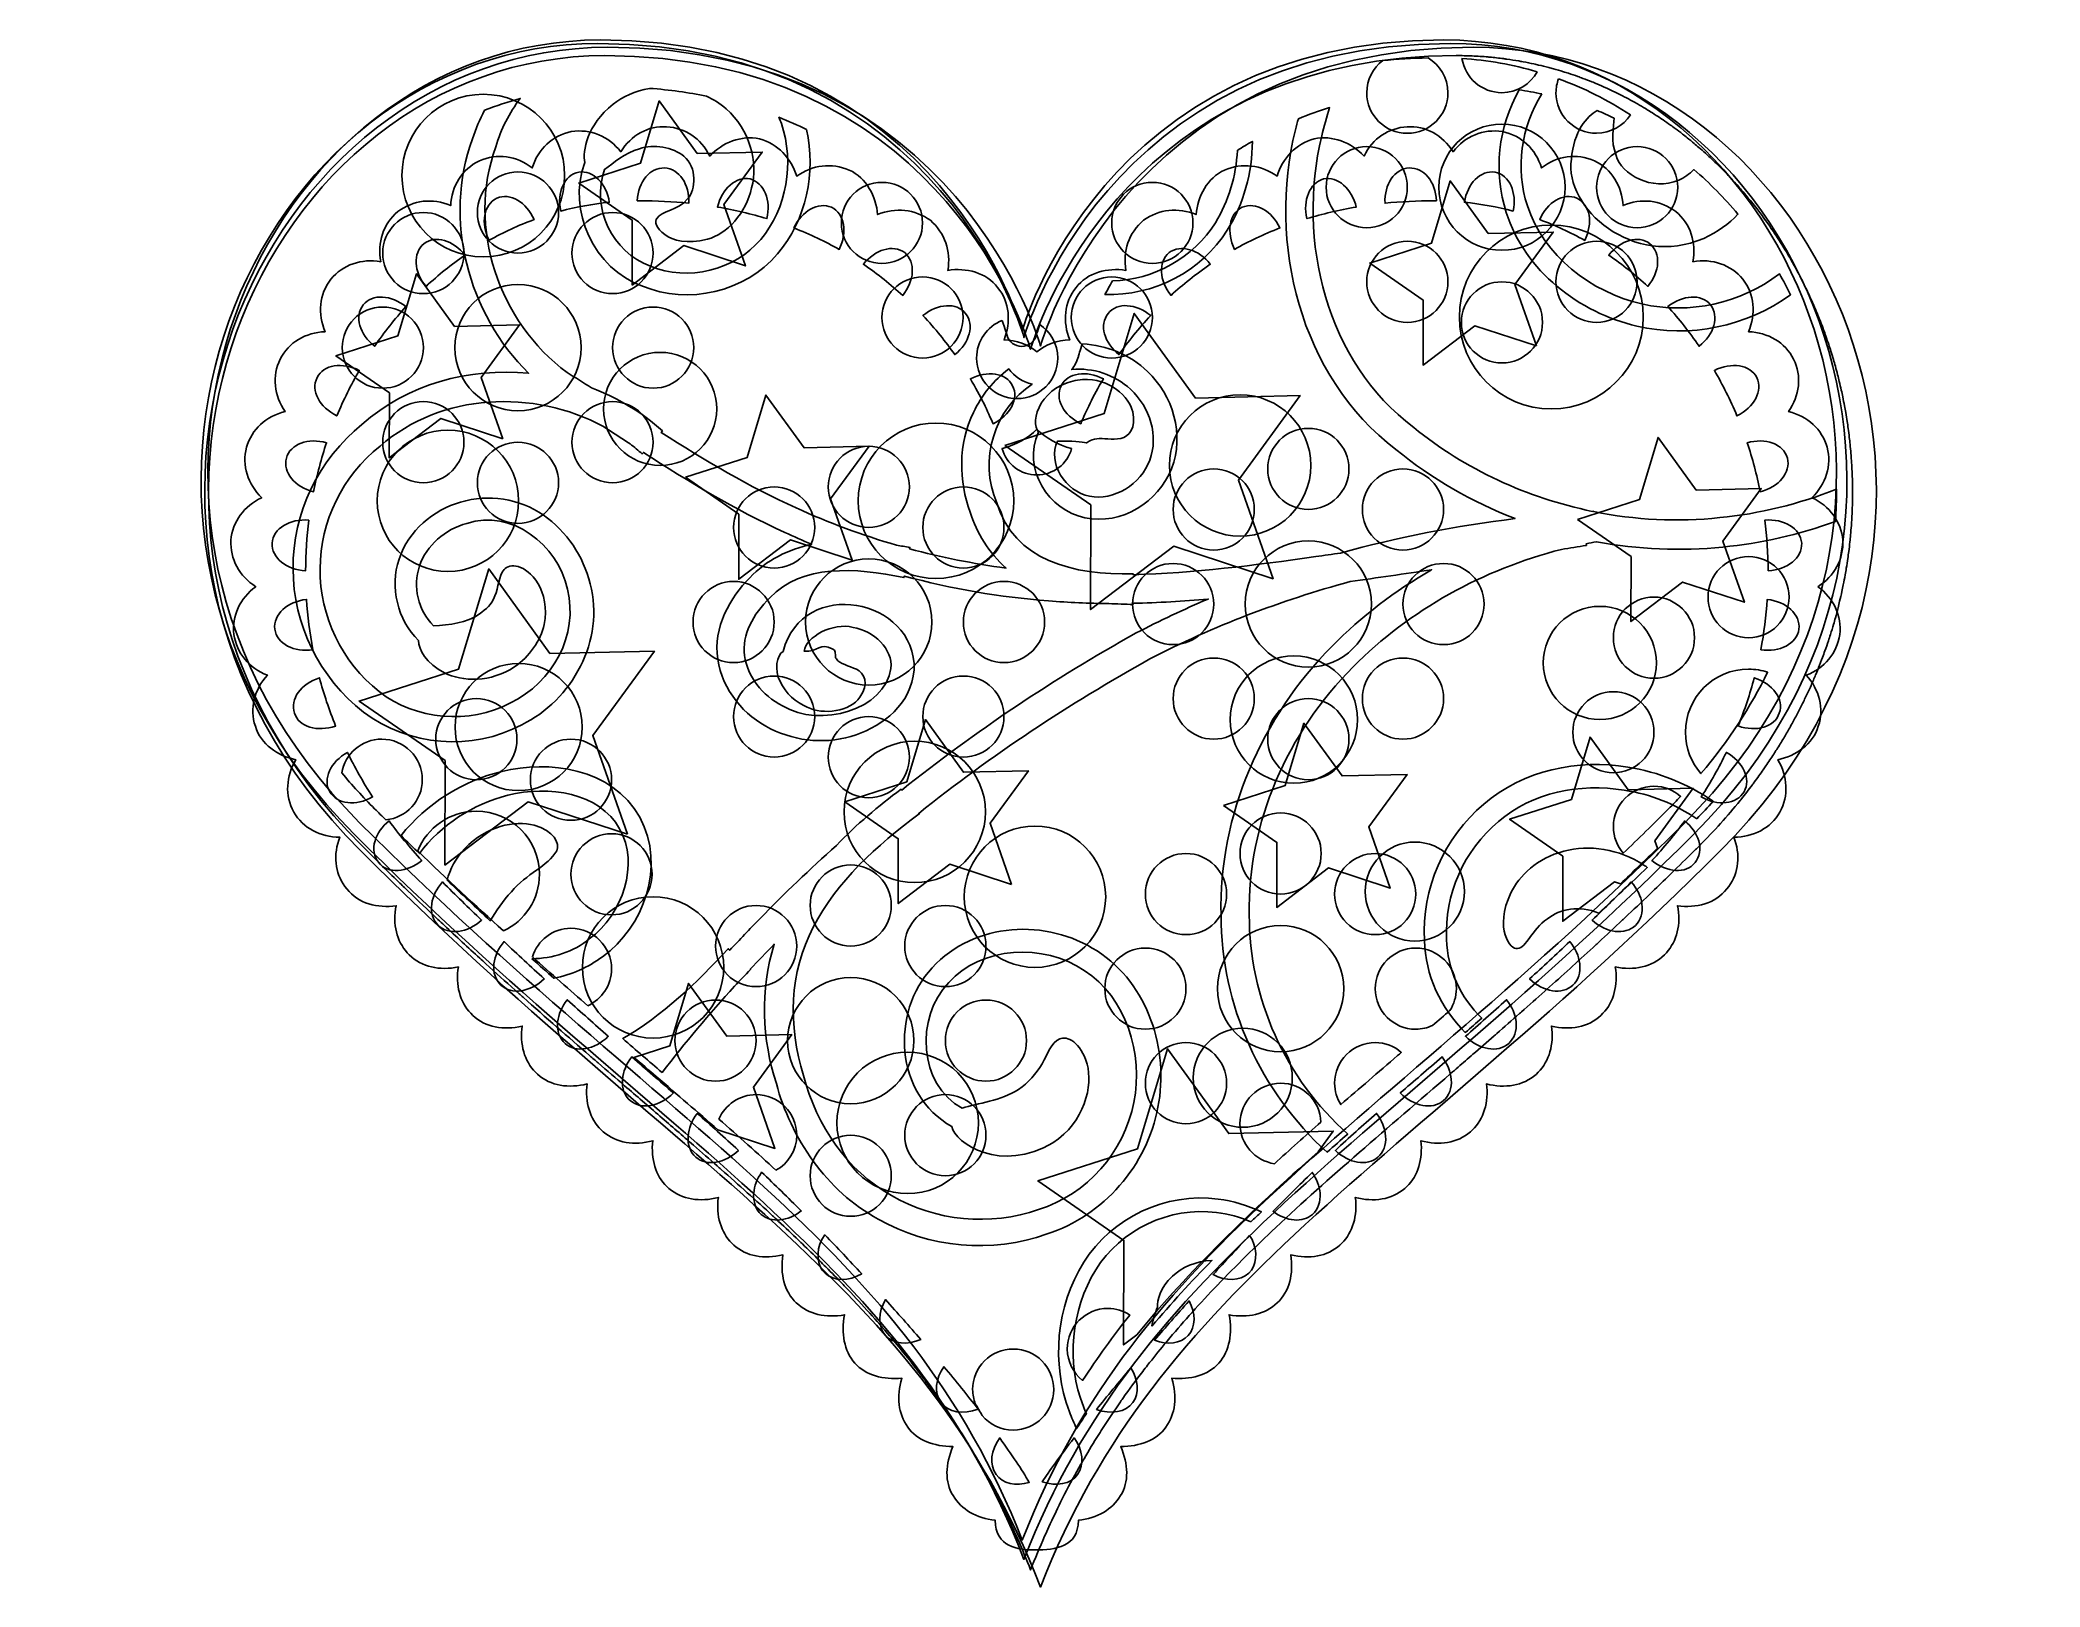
# Model space of a CAD drawing. Header units: centimetres. Extents: x -2.22 to 2.22, y -1.72 to 1.72.
import ezdxf

# ---------------------------------------------------------------- set-up
doc = ezdxf.new("R2010")
doc.units = ezdxf.units.CM
doc.header["$MEASUREMENT"] = 0
doc.layers.add('Layer 1', color=7, linetype='Continuous')

msp = doc.modelspace()

# ---------------------------------------------------------------- linework, layer by layer
at = {"layer": 'Layer 1', "color": 240}
for points, knots in [([(0.91321, 1.71024), (0.14745, 1.71024), (-0.0327, 1.05714), (-0.0327, 1.05714), (-0.0327, 1.05714), (-0.0327, 1.05714), (-0.2128, 1.71024), (-0.97859, 1.71024), (-0.97859, 1.71024), (-1.74435, 1.71024), (-2.21732, 0.65164), (-1.51919, -0.04649), (-1.51919, -0.04649), (-0.82101, -0.74467), (-0.29179, -0.99251), (-0.03271, -1.65685), (-0.03271, -1.65685), (0.2264, -0.99251), (0.75564, -0.74465), (1.4538, -0.04649), (1.4538, -0.04649), (2.15196, 0.65164), (1.67897, 1.71024), (0.91321, 1.71024)], [0, 0, 0, 0, 0.1428571, 0.1428571, 0.1428571, 0.1428571, 0.2857143, 0.2857143, 0.2857143, 0.2857143, 0.4285714, 0.4285714, 0.4285714, 0.4285714, 0.5714286, 0.5714286, 0.5714286, 0.5714286, 0.7142857, 0.7142857, 0.7142857, 0.7142857, 1, 1, 1, 1]), ([(0.96475, 1.70188), (0.18693, 1.70188), (0.00397, 1.03854), (0.00397, 1.03854), (0.00397, 1.03854), (0.00397, 1.03854), (-0.17899, 1.70188), (-0.95679, 1.70188), (-0.95679, 1.70188), (-1.73459, 1.70188), (-2.21499, 0.62664), (-1.50588, -0.08247), (-1.50588, -0.08247), (-0.79674, -0.79161), (-0.25919, -1.04333), (0.00396, -1.71812), (0.00396, -1.71812), (0.26709, -1.04333), (0.80464, -0.79158), (1.51378, -0.08247), (1.51378, -0.08247), (2.22298, 0.62664), (1.74252, 1.70188), (0.96475, 1.70188)], [0, 0, 0, 0, 0.1428571, 0.1428571, 0.1428571, 0.1428571, 0.2857143, 0.2857143, 0.2857143, 0.2857143, 0.4285714, 0.4285714, 0.4285714, 0.4285714, 0.5714286, 0.5714286, 0.5714286, 0.5714286, 0.7142857, 0.7142857, 0.7142857, 0.7142857, 1, 1, 1, 1]), ([(-1.50775, -0.02037), (-0.81687, -0.7113), (-0.29313, -0.9566), (-0.03669, -1.61398), (-0.03669, -1.61398), (0.21969, -0.95657), (0.74346, -0.7113), (1.43431, -0.02037), (1.43431, -0.02037), (2.12524, 0.67053), (1.65714, 1.71815), (0.89935, 1.71815), (0.89935, 1.71815), (0.1415, 1.71815), (-0.0367, 1.07185), (-0.0367, 1.07185), (-0.0367, 1.07185), (-0.0367, 1.07185), (-0.21497, 1.71815), (-0.97279, 1.71815), (-0.97279, 1.71815), (-1.73061, 1.71815), (-2.19869, 0.67053), (-1.50775, -0.02037)], [0, 0, 0, 0, 0.1428571, 0.1428571, 0.1428571, 0.1428571, 0.2857143, 0.2857143, 0.2857143, 0.2857143, 0.4285714, 0.4285714, 0.4285714, 0.4285714, 0.5714286, 0.5714286, 0.5714286, 0.5714286, 0.7142857, 0.7142857, 0.7142857, 0.7142857, 1, 1, 1, 1]), ([(1.58358, 0.06284), (1.58533, 0.06506), (1.58686, 0.06734), (1.58855, 0.06959), (1.58855, 0.06959), (1.59538, 0.07882), (1.6022, 0.08803), (1.60868, 0.09732), (1.60868, 0.09732), (1.61064, 0.10012), (1.61249, 0.10296), (1.6144, 0.10576), (1.6144, 0.10576), (1.62043, 0.11452), (1.62633, 0.1233), (1.6321, 0.13211), (1.6321, 0.13211), (1.63427, 0.13544), (1.63625, 0.13883), (1.63837, 0.14216), (1.63837, 0.14216), (1.64366, 0.15052), (1.64893, 0.15888), (1.65398, 0.16727), (1.65398, 0.16727), (1.65612, 0.17095), (1.65819, 0.17463), (1.66028, 0.1783), (1.66028, 0.1783), (1.66502, 0.18642), (1.66975, 0.19455), (1.67425, 0.20272), (1.67425, 0.20272), (1.67639, 0.20672), (1.67846, 0.21071), (1.68057, 0.21471), (1.68057, 0.21471), (1.68478, 0.22259), (1.68901, 0.23051), (1.69301, 0.23844), (1.69301, 0.23844), (1.6951, 0.24259), (1.69703, 0.2468), (1.69907, 0.25098), (1.69907, 0.25098), (1.70288, 0.25879), (1.70669, 0.26656), (1.71026, 0.27442), (1.71026, 0.27442), (1.71224, 0.27873), (1.71412, 0.28307), (1.71603, 0.28741), (1.71603, 0.28741), (1.71944, 0.29514), (1.72288, 0.30284), (1.72608, 0.31056), (1.72608, 0.31056), (1.72793, 0.31506), (1.72968, 0.31961), (1.73145, 0.32411), (1.73145, 0.32411), (1.73449, 0.3317), (1.73751, 0.33927), (1.74034, 0.34686), (1.74034, 0.34686), (1.74211, 0.35154), (1.7437, 0.35625), (1.74537, 0.36096), (1.74537, 0.36096), (1.74804, 0.36839), (1.75071, 0.37586), (1.7532, 0.38329), (1.7532, 0.38329), (1.75479, 0.38811), (1.75622, 0.39292), (1.75775, 0.39774), (1.75775, 0.39774), (1.7601, 0.40512), (1.76246, 0.4125), (1.7646, 0.41989), (1.7646, 0.41989), (1.76606, 0.42476), (1.76733, 0.42963), (1.76867, 0.43447), (1.76867, 0.43447), (1.77071, 0.44183), (1.77272, 0.44915), (1.7746, 0.45651), (1.7746, 0.45651), (1.77592, 0.46146), (1.77698, 0.46641), (1.7782, 0.47135), (1.7782, 0.47135), (1.77992, 0.4786), (1.78164, 0.4859), (1.7832, 0.49318), (1.7832, 0.49318), (1.78431, 0.49818), (1.78526, 0.50323), (1.78627, 0.50826), (1.78627, 0.50826), (1.78775, 0.51546), (1.78918, 0.52265), (1.79048, 0.52985), (1.79048, 0.52985), (1.79138, 0.53493), (1.79215, 0.53998), (1.79297, 0.54506), (1.79297, 0.54506), (1.79419, 0.55223), (1.79532, 0.5594), (1.79638, 0.56654), (1.79638, 0.56654), (1.79709, 0.57165), (1.79773, 0.57675), (1.79834, 0.58186), (1.79834, 0.58186), (1.79924, 0.58895), (1.80014, 0.59607), (1.80093, 0.60316), (1.80093, 0.60316), (1.80146, 0.60832), (1.80194, 0.61348), (1.80239, 0.61861), (1.80239, 0.61861), (1.80303, 0.62565), (1.80369, 0.63266), (1.80414, 0.63967), (1.80414, 0.63967), (1.80454, 0.64486), (1.8048, 0.65004), (1.80509, 0.65523), (1.80509, 0.65523), (1.80549, 0.66219), (1.80586, 0.66915), (1.8061, 0.67611), (1.8061, 0.67611), (1.80631, 0.6813), (1.80639, 0.68651), (1.8065, 0.69169), (1.8065, 0.69169), (1.80663, 0.6986), (1.80679, 0.7055), (1.80679, 0.71238), (1.80679, 0.71238), (1.80679, 0.71759), (1.80674, 0.72278), (1.80663, 0.72799), (1.80663, 0.72799), (1.80652, 0.73482), (1.80644, 0.74167), (1.80621, 0.74847), (1.80621, 0.74847), (1.80602, 0.75368), (1.80576, 0.75887), (1.80552, 0.76405), (1.80552, 0.76405), (1.8052, 0.7708), (1.80483, 0.77757), (1.80441, 0.78432), (1.80441, 0.78432), (1.80399, 0.78953), (1.80359, 0.79474), (1.80314, 0.79996), (1.80314, 0.79996), (1.80261, 0.80665), (1.80198, 0.81332), (1.80134, 0.81999), (1.80134, 0.81999), (1.80081, 0.82518), (1.80023, 0.83036), (1.79962, 0.83549), (1.79962, 0.83549), (1.79888, 0.8421), (1.79803, 0.84875), (1.79713, 0.85536), (1.79713, 0.85536), (1.79642, 0.86052), (1.79565, 0.86565), (1.79485, 0.87079), (1.79485, 0.87079), (1.79387, 0.87735), (1.79281, 0.88389), (1.79173, 0.89042), (1.79173, 0.89042), (1.7908, 0.89553), (1.7899, 0.90063), (1.78895, 0.90574), (1.78895, 0.90574), (1.78771, 0.91225), (1.78646, 0.9187), (1.78511, 0.92516), (1.78511, 0.92516), (1.78405, 0.93021), (1.78297, 0.93527), (1.78186, 0.94032), (1.78186, 0.94032), (1.78043, 0.94675), (1.77895, 0.95318), (1.77741, 0.95958), (1.77741, 0.95958), (1.77619, 0.96458), (1.77492, 0.96955), (1.7736, 0.97453), (1.7736, 0.97453), (1.77196, 0.98088), (1.77032, 0.9872), (1.7686, 0.9935), (1.7686, 0.9935), (1.7672, 0.99847), (1.7658, 1.00342), (1.76434, 1.00837), (1.76434, 1.00837), (1.76249, 1.01464), (1.76061, 1.02086), (1.75865, 1.02708), (1.75865, 1.02708), (1.75712, 1.03197), (1.75555, 1.03687), (1.75389, 1.04174), (1.75389, 1.04174), (1.75191, 1.0479), (1.74979, 1.05404), (1.74762, 1.06016), (1.74762, 1.06016), (1.74593, 1.065), (1.74418, 1.06982), (1.74241, 1.07461), (1.74241, 1.07461), (1.74024, 1.0807), (1.73791, 1.08673), (1.73558, 1.09276), (1.73558, 1.09276), (1.73373, 1.0975), (1.73182, 1.10223), (1.72992, 1.10697), (1.72992, 1.10697), (1.72749, 1.11295), (1.725, 1.1189), (1.72243, 1.12483), (1.72243, 1.12483), (1.72047, 1.12949), (1.71846, 1.13412), (1.71637, 1.13875), (1.71637, 1.13875), (1.71367, 1.14465), (1.711, 1.15052), (1.70827, 1.15637), (1.70827, 1.15637), (1.70613, 1.16092), (1.70396, 1.1655), (1.70176, 1.17), (1.70176, 1.17), (1.69896, 1.17577), (1.69604, 1.18154), (1.69316, 1.18722), (1.69316, 1.18722), (1.69086, 1.19169), (1.68856, 1.19619), (1.6862, 1.20063), (1.6862, 1.20063), (1.68321, 1.20632), (1.68009, 1.21195), (1.67697, 1.21759), (1.67697, 1.21759), (1.67456, 1.22193), (1.6721, 1.22627), (1.66969, 1.23058), (1.66969, 1.23058), (1.66644, 1.23616), (1.66318, 1.24172), (1.65987, 1.24722), (1.65987, 1.24722), (1.65733, 1.25145), (1.65482, 1.25569), (1.65217, 1.25989), (1.65217, 1.25989), (1.64876, 1.26537), (1.64532, 1.27079), (1.64182, 1.27621), (1.64182, 1.27621), (1.63912, 1.28034), (1.63645, 1.28444), (1.63372, 1.28851), (1.63372, 1.28851), (1.63017, 1.29385), (1.62655, 1.29912), (1.62285, 1.30439), (1.62285, 1.30439), (1.62007, 1.30841), (1.61727, 1.31246), (1.61441, 1.31646), (1.61441, 1.31646), (1.61065, 1.32167), (1.60684, 1.32681), (1.60295, 1.33191), (1.60295, 1.33191), (1.60004, 1.3358), (1.59716, 1.33969), (1.59419, 1.34353), (1.59419, 1.34353), (1.59022, 1.34864), (1.58617, 1.35366), (1.58212, 1.35869), (1.58212, 1.35869), (1.57916, 1.36242), (1.57614, 1.36612), (1.57307, 1.3698), (1.57307, 1.3698), (1.56897, 1.3748), (1.56471, 1.37972), (1.56048, 1.38462), (1.56048, 1.38462), (1.55738, 1.38819), (1.55426, 1.39179), (1.55111, 1.39531), (1.55111, 1.39531), (1.5468, 1.40015), (1.54241, 1.40489), (1.53801, 1.40965), (1.53801, 1.40965), (1.53478, 1.41312), (1.53158, 1.41656), (1.52833, 1.41994), (1.52833, 1.41994), (1.52383, 1.42465), (1.51931, 1.42925), (1.5147, 1.4338), (1.5147, 1.4338), (1.51137, 1.43711), (1.50806, 1.44044), (1.50473, 1.44372), (1.50473, 1.44372), (1.50002, 1.44824), (1.49531, 1.45266), (1.49052, 1.45708), (1.49052, 1.45708), (1.48713, 1.46026), (1.48375, 1.46343), (1.48031, 1.46653), (1.48031, 1.46653), (1.47544, 1.47095), (1.47044, 1.47521), (1.46547, 1.47952), (1.46547, 1.47952), (1.46208, 1.48246), (1.45864, 1.48547), (1.45515, 1.48838), (1.45515, 1.48838), (1.45004, 1.49261), (1.44488, 1.49674), (1.43972, 1.50089), (1.43972, 1.50089), (1.43623, 1.50367), (1.43271, 1.50653), (1.42919, 1.50928), (1.42919, 1.50928), (1.424, 1.51333), (1.41866, 1.51727), (1.41329, 1.52119), (1.41329, 1.52119), (1.40972, 1.52386), (1.40615, 1.52656), (1.40255, 1.52915), (1.40255, 1.52915), (1.39707, 1.53304), (1.39157, 1.5368), (1.38607, 1.54055), (1.38607, 1.54055), (1.38242, 1.54304), (1.37879, 1.54555), (1.37517, 1.54798), (1.37517, 1.54798), (1.36953, 1.55171), (1.36377, 1.55526), (1.35808, 1.55885), (1.35808, 1.55885), (1.3544, 1.56113), (1.35078, 1.56348), (1.3471, 1.5657), (1.3471, 1.5657), (1.34123, 1.56925), (1.33533, 1.57263), (1.32937, 1.57602), (1.32937, 1.57602), (1.32569, 1.57814), (1.32201, 1.58031), (1.31831, 1.58234), (1.31831, 1.58234), (1.31225, 1.58567), (1.30611, 1.58888), (1.3, 1.59205), (1.3, 1.59205), (1.29627, 1.59398), (1.29264, 1.59594), (1.28889, 1.59782), (1.28889, 1.59782), (1.28262, 1.60097), (1.27624, 1.60393), (1.26987, 1.60692), (1.26987, 1.60692), (1.26622, 1.60864), (1.26254, 1.61047), (1.25884, 1.61213), (1.25884, 1.61213), (1.25238, 1.61504), (1.24585, 1.61774), (1.23931, 1.62049), (1.23931, 1.62049), (1.23558, 1.62208), (1.23185, 1.62374), (1.22804, 1.62525), (1.22804, 1.62525), (1.22145, 1.6279), (1.21478, 1.63036), (1.20812, 1.63287), (1.20812, 1.63287), (1.20431, 1.63427), (1.20058, 1.63575), (1.19677, 1.63713), (1.19677, 1.63713), (1.18984, 1.63959), (1.18283, 1.64184), (1.17584, 1.64412), (1.17584, 1.64412), (1.17219, 1.64531), (1.16856, 1.64658), (1.16491, 1.64772), (1.16491, 1.64772), (1.15761, 1.64997), (1.15023, 1.65203), (1.14287, 1.65407), (1.14287, 1.65407), (1.13938, 1.65505), (1.13596, 1.65611), (1.13247, 1.65701), (1.13247, 1.65701), (1.12485, 1.65902), (1.1172, 1.66079), (1.10948, 1.66257), (1.10948, 1.66257), (1.10615, 1.66336), (1.10284, 1.66424), (1.09945, 1.66498), (1.09945, 1.66498), (1.09146, 1.66673), (1.08334, 1.66823), (1.07524, 1.66974), (1.07524, 1.66974), (1.07212, 1.67032), (1.06908, 1.67098), (1.06593, 1.67154), (1.06593, 1.67154), (1.05707, 1.67307), (1.04812, 1.67434), (1.03915, 1.67561), (1.03915, 1.67561), (1.03672, 1.67595), (1.03433, 1.67638), (1.0319, 1.67669), (1.0319, 1.67669), (1.02177, 1.67801), (1.01155, 1.67907), (1.00129, 1.68002), (1.00129, 1.68002), (0.99997, 1.68013), (0.9987, 1.68031), (0.9974, 1.68044), (0.9974, 1.68044), (0.98578, 1.68145), (0.97409, 1.68221), (0.96234, 1.68272), (0.96234, 1.68272), (0.95054, 1.68325), (0.93863, 1.68349), (0.92667, 1.68349), (0.92667, 1.68349), (0.92667, 1.68349), (0.92667, 1.68349), (0.92667, 1.68349), (0.92667, 1.68349), (0.25735, 1.68349), (0.03592, 1.18401), (-0.00895, 1.05913), (-0.00895, 1.05913), (-0.01538, 1.0413), (-0.01818, 1.03108), (-0.01818, 1.03108), (-0.01818, 1.03108), (-0.01818, 1.03108), (-0.01889, 1.03365), (-0.0204, 1.03841), (-0.0204, 1.03841), (-0.04297, 1.11006), (-0.24593, 1.68346), (-0.96306, 1.68346), (-0.96306, 1.68346), (-0.96306, 1.68346), (-0.96306, 1.68346), (-0.96306, 1.68346), (-0.96306, 1.68346), (-1.72802, 1.68346), (-2.20046, 0.62597), (-1.50307, -0.07142), (-1.50307, -0.07142), (-1.47537, -0.09912), (-1.44804, -0.1259), (-1.42086, -0.15222), (-1.42086, -0.15222), (-1.41406, -0.15883), (-1.40731, -0.16529), (-1.40054, -0.17183), (-1.40054, -0.17183), (-1.37813, -0.19337), (-1.3559, -0.21453), (-1.33386, -0.23525), (-1.33386, -0.23525), (-1.32912, -0.2397), (-1.32436, -0.24427), (-1.3196, -0.24872), (-1.3196, -0.24872), (-1.29314, -0.27349), (-1.26695, -0.29767), (-1.24107, -0.3213), (-1.24107, -0.3213), (-1.23644, -0.32556), (-1.23184, -0.32966), (-1.22723, -0.33389), (-1.22723, -0.33389), (-1.20543, -0.35373), (-1.18384, -0.37318), (-1.16246, -0.39234), (-1.16246, -0.39234), (-1.15653, -0.39761), (-1.15063, -0.40287), (-1.14479, -0.40811), (-1.14479, -0.40811), (-1.09412, -0.45317), (-1.04467, -0.49643), (-0.99649, -0.53818), (-0.99649, -0.53818), (-0.99035, -0.5435), (-0.98429, -0.54871), (-0.97818, -0.55403), (-0.97818, -0.55403), (-0.95834, -0.57118), (-0.93868, -0.58813), (-0.91928, -0.60486), (-0.91928, -0.60486), (-0.8928, -0.62764), (-0.86665, -0.65013), (-0.84096, -0.67228), (-0.84096, -0.67228), (-0.81559, -0.69413), (-0.79072, -0.7157), (-0.76619, -0.73702), (-0.76619, -0.73702), (-0.74844, -0.75239), (-0.73092, -0.76771), (-0.71362, -0.78295), (-0.71362, -0.78295), (-0.71071, -0.78552), (-0.70775, -0.78808), (-0.70486, -0.79068), (-0.70486, -0.79068), (-0.6657, -0.82526), (-0.62765, -0.85939), (-0.59075, -0.89347), (-0.59075, -0.89347), (-0.58818, -0.89588), (-0.58567, -0.89829), (-0.58308, -0.90064), (-0.58308, -0.90064), (-0.56805, -0.91458), (-0.55323, -0.92853), (-0.5386, -0.9425), (-0.5386, -0.9425), (-0.53386, -0.94702), (-0.52918, -0.95155), (-0.5245, -0.9561), (-0.5245, -0.9561), (-0.51185, -0.96827), (-0.49936, -0.98049), (-0.48701, -0.99274), (-0.48701, -0.99274), (-0.48212, -0.99761), (-0.47725, -1.00242), (-0.4724, -1.00729), (-0.4724, -1.00729), (-0.45954, -1.02018), (-0.44692, -1.03317), (-0.43438, -1.04618), (-0.43438, -1.04618), (-0.4307, -1.05004), (-0.42692, -1.05385), (-0.42329, -1.05774), (-0.42329, -1.05774), (-0.40704, -1.07483), (-0.39109, -1.09198), (-0.37543, -1.10936), (-0.37543, -1.10936), (-0.37538, -1.10944), (-0.37532, -1.10952), (-0.37524, -1.10962), (-0.37524, -1.10962), (-0.36016, -1.12637), (-0.34547, -1.1433), (-0.33098, -1.16039), (-0.33098, -1.16039), (-0.32677, -1.16531), (-0.3227, -1.17034), (-0.31854, -1.17531), (-0.31854, -1.17531), (-0.30814, -1.18775), (-0.2979, -1.20034), (-0.2878, -1.21304), (-0.2878, -1.21304), (-0.28306, -1.21899), (-0.27838, -1.22497), (-0.27372, -1.23098), (-0.27372, -1.23098), (-0.26414, -1.24334), (-0.25472, -1.2558), (-0.24546, -1.26834), (-0.24546, -1.26834), (-0.24112, -1.27427), (-0.23673, -1.28011), (-0.23242, -1.28609), (-0.23242, -1.28609), (-0.22184, -1.30077), (-0.21146, -1.31567), (-0.20128, -1.33075), (-0.20128, -1.33075), (-0.19869, -1.33459), (-0.19604, -1.33829), (-0.1935, -1.34213), (-0.1935, -1.34213), (-0.18088, -1.36105), (-0.16863, -1.38031), (-0.15664, -1.39994), (-0.15664, -1.39994), (-0.15373, -1.4047), (-0.15095, -1.40965), (-0.14809, -1.41444), (-0.14809, -1.41444), (-0.13917, -1.42934), (-0.13042, -1.44439), (-0.12184, -1.45971), (-0.12184, -1.45971), (-0.11792, -1.4668), (-0.11406, -1.47402), (-0.1102, -1.48122), (-0.1102, -1.48122), (-0.10284, -1.49482), (-0.09562, -1.50863), (-0.08858, -1.5226), (-0.08858, -1.5226), (-0.08469, -1.53033), (-0.0808, -1.53805), (-0.07699, -1.54586), (-0.07699, -1.54586), (-0.06985, -1.56057), (-0.06289, -1.57555), (-0.05606, -1.59065), (-0.05606, -1.59065), (-0.05286, -1.59769), (-0.0496, -1.60462), (-0.04646, -1.61179), (-0.04646, -1.61179), (-0.03672, -1.63412), (-0.0272, -1.65677), (-0.01812, -1.68008), (-0.01812, -1.68008), (-0.00817, -1.65455), (0.00231, -1.62981), (0.01307, -1.60544), (0.01307, -1.60544), (0.01619, -1.5984), (0.01939, -1.5915), (0.02254, -1.58454), (0.02254, -1.58454), (0.03103, -1.56602), (0.03971, -1.54776), (0.04868, -1.52988), (0.04868, -1.52988), (0.05159, -1.52395), (0.0545, -1.51795), (0.05746, -1.51207), (0.05746, -1.51207), (0.06921, -1.48932), (0.08119, -1.46693), (0.09368, -1.44508), (0.09368, -1.44508), (0.09601, -1.44108), (0.09839, -1.4372), (0.10069, -1.4332), (0.10069, -1.4332), (0.11127, -1.41502), (0.12209, -1.39716), (0.13315, -1.3796), (0.13315, -1.3796), (0.13701, -1.37349), (0.1409, -1.36735), (0.14482, -1.36132), (0.14482, -1.36132), (0.1562, -1.3437), (0.16784, -1.32637), (0.17975, -1.3093), (0.17975, -1.3093), (0.1821, -1.30591), (0.18435, -1.30245), (0.18676, -1.29911), (0.18676, -1.29911), (0.20105, -1.27884), (0.21578, -1.25895), (0.23087, -1.23931), (0.23087, -1.23931), (0.23447, -1.23465), (0.23809, -1.23008), (0.24174, -1.2255), (0.24174, -1.2255), (0.25386, -1.20997), (0.26624, -1.1946), (0.27883, -1.17941), (0.27883, -1.17941), (0.28293, -1.17444), (0.28703, -1.16946), (0.29127, -1.16446), (0.29127, -1.16446), (0.3073, -1.14549), (0.32358, -1.12668), (0.3403, -1.10808), (0.3403, -1.10808), (0.35861, -1.08771), (0.37758, -1.06765), (0.39676, -1.04765), (0.39676, -1.04765), (0.39676, -1.04765), (0.39671, -1.04762), (0.39671, -1.04762), (0.39671, -1.04762), (0.43804, -1.00457), (0.48124, -0.96213), (0.52633, -0.91977), (0.52633, -0.91977), (0.52633, -0.91977), (0.52633, -0.91982), (0.52633, -0.91982), (0.52633, -0.91982), (0.64362, -0.80952), (0.77356, -0.69932), (0.91455, -0.57763), (0.91455, -0.57763), (0.92542, -0.56826), (0.93643, -0.55874), (0.94738, -0.54927), (0.94738, -0.54927), (0.95294, -0.54443), (0.95849, -0.53967), (0.9641, -0.53482), (0.9641, -0.53482), (0.97958, -0.52135), (0.99532, -0.5077), (1.01104, -0.49394), (1.01104, -0.49394), (1.01305, -0.49219), (1.01504, -0.49045), (1.01707, -0.4887), (1.01707, -0.4887), (1.03369, -0.47417), (1.05043, -0.45944), (1.06731, -0.44454), (1.06731, -0.44454), (1.06879, -0.44327), (1.07022, -0.442), (1.07168, -0.4407), (1.07168, -0.4407), (1.08877, -0.42565), (1.10597, -0.41033), (1.1233, -0.39485), (1.1233, -0.39485), (1.12473, -0.39355), (1.12621, -0.39228), (1.12767, -0.39099), (1.12767, -0.39099), (1.14495, -0.37554), (1.16238, -0.3598), (1.17993, -0.34392), (1.17993, -0.34392), (1.1816, -0.34244), (1.18326, -0.34096), (1.18488, -0.33945), (1.18488, -0.33945), (1.20234, -0.32357), (1.21994, -0.30749), (1.23764, -0.29114), (1.23764, -0.29114), (1.23944, -0.2895), (1.24124, -0.28783), (1.24304, -0.28619), (1.24304, -0.28619), (1.26066, -0.26987), (1.27841, -0.25336), (1.29633, -0.23653), (1.29633, -0.23653), (1.29829, -0.23468), (1.30022, -0.23277), (1.30226, -0.23095), (1.30226, -0.23095), (1.32007, -0.21418), (1.33798, -0.19716), (1.356, -0.17978), (1.356, -0.17978), (1.35666, -0.17917), (1.3573, -0.17859), (1.35796, -0.17798), (1.35796, -0.17798), (1.35796, -0.17798), (1.35793, -0.17795), (1.35793, -0.17795), (1.35793, -0.17795), (1.3706, -0.16581), (1.38322, -0.15363), (1.396, -0.1412), (1.396, -0.1412), (1.396, -0.1412), (1.396, -0.14123), (1.396, -0.14123), (1.396, -0.14123), (1.39648, -0.14078), (1.39695, -0.1403), (1.39743, -0.13985), (1.39743, -0.13985), (1.41447, -0.12323), (1.43172, -0.10622), (1.44894, -0.08902), (1.44894, -0.08902), (1.45492, -0.08315), (1.46074, -0.07746), (1.46675, -0.0715), (1.46675, -0.0715), (1.49937, -0.03888), (1.52943, -0.00546), (1.557, 0.02862), (1.557, 0.02862), (1.55803, 0.02989), (1.55904, 0.03124), (1.5601, 0.03251), (1.5601, 0.03251), (1.56811, 0.0427), (1.57599, 0.05273), (1.58358, 0.06284)], [0, 0, 0, 0, 0.0046729, 0.0046729, 0.0046729, 0.0046729, 0.0093458, 0.0093458, 0.0093458, 0.0093458, 0.0140187, 0.0140187, 0.0140187, 0.0140187, 0.0186916, 0.0186916, 0.0186916, 0.0186916, 0.0233645, 0.0233645, 0.0233645, 0.0233645, 0.0280374, 0.0280374, 0.0280374, 0.0280374, 0.0327103, 0.0327103, 0.0327103, 0.0327103, 0.0373832, 0.0373832, 0.0373832, 0.0373832, 0.0420561, 0.0420561, 0.0420561, 0.0420561, 0.046729, 0.046729, 0.046729, 0.046729, 0.0514019, 0.0514019, 0.0514019, 0.0514019, 0.0560748, 0.0560748, 0.0560748, 0.0560748, 0.0607477, 0.0607477, 0.0607477, 0.0607477, 0.0654206, 0.0654206, 0.0654206, 0.0654206, 0.0700935, 0.0700935, 0.0700935, 0.0700935, 0.0747664, 0.0747664, 0.0747664, 0.0747664, 0.0794393, 0.0794393, 0.0794393, 0.0794393, 0.0841121, 0.0841121, 0.0841121, 0.0841121, 0.088785, 0.088785, 0.088785, 0.088785, 0.0934579, 0.0934579, 0.0934579, 0.0934579, 0.0981308, 0.0981308, 0.0981308, 0.0981308, 0.1028037, 0.1028037, 0.1028037, 0.1028037, 0.1074766, 0.1074766, 0.1074766, 0.1074766, 0.1121495, 0.1121495, 0.1121495, 0.1121495, 0.1168224, 0.1168224, 0.1168224, 0.1168224, 0.1214953, 0.1214953, 0.1214953, 0.1214953, 0.1261682, 0.1261682, 0.1261682, 0.1261682, 0.1308411, 0.1308411, 0.1308411, 0.1308411, 0.135514, 0.135514, 0.135514, 0.135514, 0.1401869, 0.1401869, 0.1401869, 0.1401869, 0.1448598, 0.1448598, 0.1448598, 0.1448598, 0.1495327, 0.1495327, 0.1495327, 0.1495327, 0.1542056, 0.1542056, 0.1542056, 0.1542056, 0.1588785, 0.1588785, 0.1588785, 0.1588785, 0.1635514, 0.1635514, 0.1635514, 0.1635514, 0.1682243, 0.1682243, 0.1682243, 0.1682243, 0.1728972, 0.1728972, 0.1728972, 0.1728972, 0.1775701, 0.1775701, 0.1775701, 0.1775701, 0.182243, 0.182243, 0.182243, 0.182243, 0.1869159, 0.1869159, 0.1869159, 0.1869159, 0.1915888, 0.1915888, 0.1915888, 0.1915888, 0.1962617, 0.1962617, 0.1962617, 0.1962617, 0.2009346, 0.2009346, 0.2009346, 0.2009346, 0.2056075, 0.2056075, 0.2056075, 0.2056075, 0.2102804, 0.2102804, 0.2102804, 0.2102804, 0.2149533, 0.2149533, 0.2149533, 0.2149533, 0.2196262, 0.2196262, 0.2196262, 0.2196262, 0.2242991, 0.2242991, 0.2242991, 0.2242991, 0.228972, 0.228972, 0.228972, 0.228972, 0.2336449, 0.2336449, 0.2336449, 0.2336449, 0.2383178, 0.2383178, 0.2383178, 0.2383178, 0.2429907, 0.2429907, 0.2429907, 0.2429907, 0.2476636, 0.2476636, 0.2476636, 0.2476636, 0.2523364, 0.2523364, 0.2523364, 0.2523364, 0.2570093, 0.2570093, 0.2570093, 0.2570093, 0.2616822, 0.2616822, 0.2616822, 0.2616822, 0.2663551, 0.2663551, 0.2663551, 0.2663551, 0.271028, 0.271028, 0.271028, 0.271028, 0.2757009, 0.2757009, 0.2757009, 0.2757009, 0.2803738, 0.2803738, 0.2803738, 0.2803738, 0.2850467, 0.2850467, 0.2850467, 0.2850467, 0.2897196, 0.2897196, 0.2897196, 0.2897196, 0.2943925, 0.2943925, 0.2943925, 0.2943925, 0.2990654, 0.2990654, 0.2990654, 0.2990654, 0.3037383, 0.3037383, 0.3037383, 0.3037383, 0.3084112, 0.3084112, 0.3084112, 0.3084112, 0.3130841, 0.3130841, 0.3130841, 0.3130841, 0.317757, 0.317757, 0.317757, 0.317757, 0.3224299, 0.3224299, 0.3224299, 0.3224299, 0.3271028, 0.3271028, 0.3271028, 0.3271028, 0.3317757, 0.3317757, 0.3317757, 0.3317757, 0.3364486, 0.3364486, 0.3364486, 0.3364486, 0.3411215, 0.3411215, 0.3411215, 0.3411215, 0.3457944, 0.3457944, 0.3457944, 0.3457944, 0.3504673, 0.3504673, 0.3504673, 0.3504673, 0.3551402, 0.3551402, 0.3551402, 0.3551402, 0.3598131, 0.3598131, 0.3598131, 0.3598131, 0.364486, 0.364486, 0.364486, 0.364486, 0.3691589, 0.3691589, 0.3691589, 0.3691589, 0.3738318, 0.3738318, 0.3738318, 0.3738318, 0.3785047, 0.3785047, 0.3785047, 0.3785047, 0.3831776, 0.3831776, 0.3831776, 0.3831776, 0.3878505, 0.3878505, 0.3878505, 0.3878505, 0.3925234, 0.3925234, 0.3925234, 0.3925234, 0.3971963, 0.3971963, 0.3971963, 0.3971963, 0.4018692, 0.4018692, 0.4018692, 0.4018692, 0.4065421, 0.4065421, 0.4065421, 0.4065421, 0.411215, 0.411215, 0.411215, 0.411215, 0.4158879, 0.4158879, 0.4158879, 0.4158879, 0.4205607, 0.4205607, 0.4205607, 0.4205607, 0.4252336, 0.4252336, 0.4252336, 0.4252336, 0.4299065, 0.4299065, 0.4299065, 0.4299065, 0.4345794, 0.4345794, 0.4345794, 0.4345794, 0.4392523, 0.4392523, 0.4392523, 0.4392523, 0.4439252, 0.4439252, 0.4439252, 0.4439252, 0.4485981, 0.4485981, 0.4485981, 0.4485981, 0.453271, 0.453271, 0.453271, 0.453271, 0.4579439, 0.4579439, 0.4579439, 0.4579439, 0.4626168, 0.4626168, 0.4626168, 0.4626168, 0.4672897, 0.4672897, 0.4672897, 0.4672897, 0.4719626, 0.4719626, 0.4719626, 0.4719626, 0.4766355, 0.4766355, 0.4766355, 0.4766355, 0.4813084, 0.4813084, 0.4813084, 0.4813084, 0.4859813, 0.4859813, 0.4859813, 0.4859813, 0.4906542, 0.4906542, 0.4906542, 0.4906542, 0.4953271, 0.4953271, 0.4953271, 0.4953271, 0.5, 0.5, 0.5, 0.5, 0.5046729, 0.5046729, 0.5046729, 0.5046729, 0.5093458, 0.5093458, 0.5093458, 0.5093458, 0.5140187, 0.5140187, 0.5140187, 0.5140187, 0.5186916, 0.5186916, 0.5186916, 0.5186916, 0.5233645, 0.5233645, 0.5233645, 0.5233645, 0.5280374, 0.5280374, 0.5280374, 0.5280374, 0.5327103, 0.5327103, 0.5327103, 0.5327103, 0.5373832, 0.5373832, 0.5373832, 0.5373832, 0.5420561, 0.5420561, 0.5420561, 0.5420561, 0.546729, 0.546729, 0.546729, 0.546729, 0.5514019, 0.5514019, 0.5514019, 0.5514019, 0.5560748, 0.5560748, 0.5560748, 0.5560748, 0.5607477, 0.5607477, 0.5607477, 0.5607477, 0.5654206, 0.5654206, 0.5654206, 0.5654206, 0.5700935, 0.5700935, 0.5700935, 0.5700935, 0.5747664, 0.5747664, 0.5747664, 0.5747664, 0.5794393, 0.5794393, 0.5794393, 0.5794393, 0.5841121, 0.5841121, 0.5841121, 0.5841121, 0.588785, 0.588785, 0.588785, 0.588785, 0.5934579, 0.5934579, 0.5934579, 0.5934579, 0.5981308, 0.5981308, 0.5981308, 0.5981308, 0.6028037, 0.6028037, 0.6028037, 0.6028037, 0.6074766, 0.6074766, 0.6074766, 0.6074766, 0.6121495, 0.6121495, 0.6121495, 0.6121495, 0.6168224, 0.6168224, 0.6168224, 0.6168224, 0.6214953, 0.6214953, 0.6214953, 0.6214953, 0.6261682, 0.6261682, 0.6261682, 0.6261682, 0.6308411, 0.6308411, 0.6308411, 0.6308411, 0.635514, 0.635514, 0.635514, 0.635514, 0.6401869, 0.6401869, 0.6401869, 0.6401869, 0.6448598, 0.6448598, 0.6448598, 0.6448598, 0.6495327, 0.6495327, 0.6495327, 0.6495327, 0.6542056, 0.6542056, 0.6542056, 0.6542056, 0.6588785, 0.6588785, 0.6588785, 0.6588785, 0.6635514, 0.6635514, 0.6635514, 0.6635514, 0.6682243, 0.6682243, 0.6682243, 0.6682243, 0.6728972, 0.6728972, 0.6728972, 0.6728972, 0.6775701, 0.6775701, 0.6775701, 0.6775701, 0.682243, 0.682243, 0.682243, 0.682243, 0.6869159, 0.6869159, 0.6869159, 0.6869159, 0.6915888, 0.6915888, 0.6915888, 0.6915888, 0.6962617, 0.6962617, 0.6962617, 0.6962617, 0.7009346, 0.7009346, 0.7009346, 0.7009346, 0.7056075, 0.7056075, 0.7056075, 0.7056075, 0.7102804, 0.7102804, 0.7102804, 0.7102804, 0.7149533, 0.7149533, 0.7149533, 0.7149533, 0.7196262, 0.7196262, 0.7196262, 0.7196262, 0.7242991, 0.7242991, 0.7242991, 0.7242991, 0.728972, 0.728972, 0.728972, 0.728972, 0.7336449, 0.7336449, 0.7336449, 0.7336449, 0.7383178, 0.7383178, 0.7383178, 0.7383178, 0.7429907, 0.7429907, 0.7429907, 0.7429907, 0.7476636, 0.7476636, 0.7476636, 0.7476636, 0.7523364, 0.7523364, 0.7523364, 0.7523364, 0.7570093, 0.7570093, 0.7570093, 0.7570093, 0.7616822, 0.7616822, 0.7616822, 0.7616822, 0.7663551, 0.7663551, 0.7663551, 0.7663551, 0.771028, 0.771028, 0.771028, 0.771028, 0.7757009, 0.7757009, 0.7757009, 0.7757009, 0.7803738, 0.7803738, 0.7803738, 0.7803738, 0.7850467, 0.7850467, 0.7850467, 0.7850467, 0.7897196, 0.7897196, 0.7897196, 0.7897196, 0.7943925, 0.7943925, 0.7943925, 0.7943925, 0.7990654, 0.7990654, 0.7990654, 0.7990654, 0.8037383, 0.8037383, 0.8037383, 0.8037383, 0.8084112, 0.8084112, 0.8084112, 0.8084112, 0.8130841, 0.8130841, 0.8130841, 0.8130841, 0.817757, 0.817757, 0.817757, 0.817757, 0.8224299, 0.8224299, 0.8224299, 0.8224299, 0.8271028, 0.8271028, 0.8271028, 0.8271028, 0.8317757, 0.8317757, 0.8317757, 0.8317757, 0.8364486, 0.8364486, 0.8364486, 0.8364486, 0.8411215, 0.8411215, 0.8411215, 0.8411215, 0.8457944, 0.8457944, 0.8457944, 0.8457944, 0.8504673, 0.8504673, 0.8504673, 0.8504673, 0.8551402, 0.8551402, 0.8551402, 0.8551402, 0.8598131, 0.8598131, 0.8598131, 0.8598131, 0.864486, 0.864486, 0.864486, 0.864486, 0.8691589, 0.8691589, 0.8691589, 0.8691589, 0.8738318, 0.8738318, 0.8738318, 0.8738318, 0.8785047, 0.8785047, 0.8785047, 0.8785047, 0.8831776, 0.8831776, 0.8831776, 0.8831776, 0.8878505, 0.8878505, 0.8878505, 0.8878505, 0.8925234, 0.8925234, 0.8925234, 0.8925234, 0.8971963, 0.8971963, 0.8971963, 0.8971963, 0.9018692, 0.9018692, 0.9018692, 0.9018692, 0.9065421, 0.9065421, 0.9065421, 0.9065421, 0.911215, 0.911215, 0.911215, 0.911215, 0.9158879, 0.9158879, 0.9158879, 0.9158879, 0.9205607, 0.9205607, 0.9205607, 0.9205607, 0.9252336, 0.9252336, 0.9252336, 0.9252336, 0.9299065, 0.9299065, 0.9299065, 0.9299065, 0.9345794, 0.9345794, 0.9345794, 0.9345794, 0.9392523, 0.9392523, 0.9392523, 0.9392523, 0.9439252, 0.9439252, 0.9439252, 0.9439252, 0.9485981, 0.9485981, 0.9485981, 0.9485981, 0.953271, 0.953271, 0.953271, 0.953271, 0.9579439, 0.9579439, 0.9579439, 0.9579439, 0.9626168, 0.9626168, 0.9626168, 0.9626168, 0.9672897, 0.9672897, 0.9672897, 0.9672897, 0.9719626, 0.9719626, 0.9719626, 0.9719626, 0.9766355, 0.9766355, 0.9766355, 0.9766355, 0.9813084, 0.9813084, 0.9813084, 0.9813084, 0.9859813, 0.9859813, 0.9859813, 0.9859813, 0.9906542, 0.9906542, 0.9906542, 0.9906542, 1, 1, 1, 1]), ([(0.76372, 1.67235), (0.79587, 1.67576), (0.82963, 1.67751), (0.86439, 1.67825), (0.86439, 1.67825), (0.89069, 1.66253), (0.90847, 1.63404), (0.90847, 1.60112), (0.90847, 1.60112), (0.90847, 1.55133), (0.86815, 1.51103), (0.81835, 1.51103), (0.81835, 1.51103), (0.76858, 1.51103), (0.72826, 1.55133), (0.72826, 1.60112), (0.72826, 1.60112), (0.72827, 1.63026), (0.74229, 1.65587), (0.76372, 1.67235)], [0, 0, 0, 0, 0.1666667, 0.1666667, 0.1666667, 0.1666667, 0.3333333, 0.3333333, 0.3333333, 0.3333333, 0.5, 0.5, 0.5, 0.5, 0.6666667, 0.6666667, 0.6666667, 0.6666667, 1, 1, 1, 1]), ([(1.10675, 1.64761), (1.09148, 1.61993), (1.06233, 1.60112), (1.02841, 1.60112), (1.02841, 1.60112), (0.98354, 1.60112), (0.94657, 1.63403), (0.9397, 1.67703), (0.9397, 1.67703), (0.99708, 1.67349), (1.05286, 1.66344), (1.10675, 1.64761)], [0, 0, 0, 0, 0.25, 0.25, 0.25, 0.25, 0.5, 0.5, 0.5, 0.5, 1, 1, 1, 1]), ([(-0.73753, 1.59351), (-0.72266, 1.58629), (-0.70803, 1.57721), (-0.69411, 1.56554), (-0.69411, 1.56554), (-0.64154, 1.5186), (-0.62238, 1.4465), (-0.63733, 1.38951), (-0.63733, 1.38951), (-0.64947, 1.33358), (-0.6925, 1.28688), (-0.73568, 1.27545), (-0.73568, 1.27545), (-0.82638, 1.2524), (-0.86009, 1.31101), (-0.84792, 1.32181), (-0.84792, 1.32181), (-0.83821, 1.33888), (-0.80019, 1.33882), (-0.77953, 1.36504), (-0.77953, 1.36504), (-0.76104, 1.38555), (-0.75807, 1.43539), (-0.78768, 1.45997), (-0.78768, 1.45997), (-0.812, 1.48018), (-0.85528, 1.48775), (-0.88663, 1.47664), (-0.88663, 1.47664), (-0.91899, 1.46711), (-0.94449, 1.44484), (-0.96373, 1.43047), (-0.96373, 1.43047), (-0.99469, 1.34662), (-0.94709, 1.24598), (-0.862, 1.21597), (-0.862, 1.21597), (-0.77866, 1.18118), (-0.67536, 1.20647), (-0.61729, 1.27513), (-0.61729, 1.27513), (-0.55943, 1.34379), (-0.5417, 1.44639), (-0.57136, 1.53246), (-0.57136, 1.53246), (-0.57289, 1.53725), (-0.57509, 1.54175), (-0.57686, 1.5464), (-0.57686, 1.5464), (-0.55561, 1.53796), (-0.53529, 1.52886), (-0.51569, 1.51925), (-0.51569, 1.51925), (-0.49386, 1.42379), (-0.51556, 1.31917), (-0.58014, 1.24281), (-0.58014, 1.24281), (-0.652, 1.15867), (-0.77823, 1.12859), (-0.87999, 1.17158), (-0.87999, 1.17158), (-0.98614, 1.20931), (-1.04834, 1.33919), (-1.0077, 1.44574), (-1.0077, 1.44574), (-1.01315, 1.47109), (-1.00328, 1.52914), (-0.9447, 1.57523), (-0.9447, 1.57523), (-0.92393, 1.59208), (-0.89565, 1.60489), (-0.86398, 1.61071), (-0.86398, 1.61071), (-0.81949, 1.60729), (-0.77735, 1.60147), (-0.73753, 1.59351)], [0, 0, 0, 0, 0.05, 0.05, 0.05, 0.05, 0.1, 0.1, 0.1, 0.1, 0.15, 0.15, 0.15, 0.15, 0.2, 0.2, 0.2, 0.2, 0.25, 0.25, 0.25, 0.25, 0.3, 0.3, 0.3, 0.3, 0.35, 0.35, 0.35, 0.35, 0.4, 0.4, 0.4, 0.4, 0.45, 0.45, 0.45, 0.45, 0.5, 0.5, 0.5, 0.5, 0.55, 0.55, 0.55, 0.55, 0.6, 0.6, 0.6, 0.6, 0.65, 0.65, 0.65, 0.65, 0.7, 0.7, 0.7, 0.7, 0.75, 0.75, 0.75, 0.75, 0.8, 0.8, 0.8, 0.8, 0.85, 0.85, 0.85, 0.85, 0.9, 0.9, 0.9, 0.9, 1, 1, 1, 1]), ([(1.11715, 1.59832), (1.07106, 1.52572), (1.0573, 1.43227), (1.08506, 1.35011), (1.08506, 1.35011), (1.12009, 1.23941), (1.22582, 1.15784), (1.33911, 1.13183), (1.33911, 1.13183), (1.44457, 1.10773), (1.55885, 1.13326), (1.64431, 1.19882), (1.64431, 1.19882), (1.65299, 1.18361), (1.66132, 1.16805), (1.66926, 1.15217), (1.66926, 1.15217), (1.57226, 1.08158), (1.44484, 1.05523), (1.32795, 1.08248), (1.32795, 1.08248), (1.19939, 1.11277), (1.08006, 1.20403), (1.03815, 1.33508), (1.03815, 1.33508), (1.00833, 1.42485), (1.02053, 1.52545), (1.06635, 1.60726), (1.06635, 1.60726), (1.08344, 1.60488), (1.10035, 1.60187), (1.11715, 1.59832)], [0, 0, 0, 0, 0.1111111, 0.1111111, 0.1111111, 0.1111111, 0.2222222, 0.2222222, 0.2222222, 0.2222222, 0.3333333, 0.3333333, 0.3333333, 0.3333333, 0.4444444, 0.4444444, 0.4444444, 0.4444444, 0.5555556, 0.5555556, 0.5555556, 0.5555556, 0.6666667, 0.6666667, 0.6666667, 0.6666667, 0.7777778, 0.7777778, 0.7777778, 0.7777778, 1, 1, 1, 1]), ([(1.15414, 1.63203), (1.21002, 1.6116), (1.26341, 1.5847), (1.31366, 1.55183), (1.31366, 1.55183), (1.29757, 1.5273), (1.26998, 1.51103), (1.23847, 1.51103), (1.23847, 1.51103), (1.18868, 1.51103), (1.14838, 1.55133), (1.14838, 1.60112), (1.14838, 1.60112), (1.14837, 1.61205), (1.15051, 1.6224), (1.15414, 1.63203)], [0, 0, 0, 0, 0.2, 0.2, 0.2, 0.2, 0.4, 0.4, 0.4, 0.4, 0.6, 0.6, 0.6, 0.6, 1, 1, 1, 1]), ([(1.51876, 0.5919), (1.42534, 0.58216), (1.33072, 0.58645), (1.23846, 0.60357), (1.23846, 0.60357), (1.23071, 0.60219), (1.22296, 0.60055), (1.21526, 0.59899), (1.21526, 0.59899), (1.21526, 0.59899), (1.21582, 0.5956), (1.21582, 0.5956), (1.21582, 0.5956), (1.19748, 0.59258), (1.17912, 0.58965), (1.16079, 0.58668), (1.16079, 0.58668), (0.98696, 0.54202), (0.82382, 0.45301), (0.69793, 0.32554), (0.69793, 0.32554), (0.55278, 0.18052), (0.46343, -0.02006), (0.46756, -0.22532), (0.46756, -0.22532), (0.46605, -0.40973), (0.54855, -0.59039), (0.68611, -0.71197), (0.68611, -0.71197), (0.67071, -0.72541), (0.65537, -0.73885), (0.64028, -0.75219), (0.64028, -0.75219), (0.49301, -0.62016), (0.40395, -0.42411), (0.4048, -0.22615), (0.4048, -0.22615), (0.39927, -0.00356), (0.49611, 0.21547), (0.65123, 0.37139), (0.65123, 0.37139), (0.71677, 0.4382), (0.79149, 0.49498), (0.87216, 0.54131), (0.87216, 0.54131), (0.81197, 0.53231), (0.7517, 0.52356), (0.6914, 0.51512), (0.6914, 0.51512), (0.53736, 0.47324), (0.38768, 0.41651), (0.24703, 0.34322), (0.24703, 0.34322), (0.06727, 0.24368), (-0.10518, 0.12907), (-0.26634, 0.00037), (-0.26634, 0.00037), (-0.26634, 0.00037), (-0.26531, -0.00103), (-0.26531, -0.00103), (-0.26531, -0.00103), (-0.35985, -0.07083), (-0.44896, -0.15155), (-0.50047, -0.25268), (-0.50047, -0.25268), (-0.55392, -0.35288), (-0.55669, -0.47146), (-0.52232, -0.58185), (-0.52232, -0.58185), (-0.49216, -0.69528), (-0.42678, -0.79217), (-0.32682, -0.84844), (-0.32682, -0.84844), (-0.22945, -0.90559), (-0.10711, -0.91715), (-0.00043, -0.87969), (-0.00043, -0.87969), (0.1071, -0.8463), (0.1897, -0.75166), (0.21118, -0.6418), (0.21118, -0.6418), (0.23264, -0.53316), (0.19417, -0.40878), (0.10095, -0.34877), (0.10095, -0.34877), (0.01097, -0.28736), (-0.1272, -0.29477), (-0.19983, -0.3756), (-0.19983, -0.3756), (-0.27534, -0.45267), (-0.26621, -0.6029), (-0.1702, -0.65463), (-0.1702, -0.65463), (-0.13647, -0.64352), (-0.08273, -0.63857), (-0.04489, -0.61269), (-0.04489, -0.61269), (-0.02343, -0.59822), (-0.00568, -0.57848), (0.00752, -0.55567), (0.00752, -0.55567), (0.02017, -0.53363), (0.028, -0.50879), (0.04663, -0.50058), (0.04663, -0.50058), (0.06258, -0.49288), (0.0932, -0.50786), (0.10725, -0.55686), (0.10725, -0.55686), (0.12114, -0.60343), (0.10177, -0.6859), (0.03161, -0.73119), (0.03161, -0.73119), (-0.08221, -0.80043), (-0.18704, -0.7323), (-0.19289, -0.69523), (-0.19289, -0.69523), (-0.32, -0.62501), (-0.32907, -0.44062), (-0.23639, -0.3427), (-0.23639, -0.3427), (-0.14302, -0.23988), (0.01864, -0.23295), (0.1294, -0.30531), (0.1294, -0.30531), (0.24386, -0.37889), (0.28923, -0.52544), (0.26479, -0.65221), (0.26479, -0.65221), (0.24127, -0.78104), (0.14321, -0.89415), (0.01841, -0.93391), (0.01841, -0.93391), (-0.10335, -0.97767), (-0.24403, -0.9655), (-0.35645, -0.9007), (-0.35645, -0.9007), (-0.47109, -0.83924), (-0.5506, -0.71988), (-0.58246, -0.59987), (-0.58246, -0.59987), (-0.6141, -0.50274), (-0.61918, -0.39103), (-0.58709, -0.29052), (-0.58709, -0.29052), (-0.60516, -0.30872), (-0.62289, -0.32719), (-0.64043, -0.34579), (-0.64043, -0.34579), (-0.64043, -0.34579), (-0.63972, -0.34648), (-0.63972, -0.34648), (-0.63972, -0.34648), (-0.65139, -0.35889), (-0.66324, -0.37119), (-0.67525, -0.38339), (-0.67525, -0.38339), (-0.73153, -0.44522), (-0.78505, -0.50936), (-0.83633, -0.57521), (-0.83633, -0.57521), (-0.8648, -0.55071), (-0.89393, -0.52557), (-0.92351, -0.49999), (-0.92351, -0.49999), (-0.83667, -0.45017), (-0.75804, -0.3755), (-0.6898, -0.30026), (-0.6898, -0.30026), (-0.6898, -0.30026), (-0.68594, -0.30386), (-0.68594, -0.30386), (-0.68594, -0.30386), (-0.66406, -0.28023), (-0.64197, -0.25687), (-0.61942, -0.23385), (-0.61942, -0.23385), (-0.5646, -0.17752), (-0.50777, -0.12333), (-0.44927, -0.07105), (-0.44927, -0.07105), (-0.40503, -0.02467), (-0.35563, 0.01626), (-0.30563, 0.05391), (-0.30563, 0.05391), (-0.30563, 0.05391), (-0.30412, 0.05187), (-0.30412, 0.05187), (-0.30412, 0.05187), (-0.14114, 0.18252), (0.03328, 0.29907), (0.21626, 0.40099), (0.21626, 0.40099), (0.26875, 0.42835), (0.32209, 0.4534), (0.3762, 0.4764), (0.3762, 0.4764), (0.32085, 0.47145), (0.26526, 0.46799), (0.20954, 0.46685), (0.20954, 0.46685), (0.20954, 0.46685), (0.20954, 0.46447), (0.20954, 0.46447), (0.20954, 0.46447), (0.19171, 0.46479), (0.17372, 0.46534), (0.15559, 0.46648), (0.15559, 0.46648), (0.11109, 0.46677), (0.06656, 0.46857), (0.022, 0.47243), (0.022, 0.47243), (-0.08611, 0.48061), (-0.19366, 0.49905), (-0.29846, 0.52752), (-0.29846, 0.52752), (-0.29846, 0.52752), (-0.29916, 0.52409), (-0.29916, 0.52409), (-0.29916, 0.52409), (-0.40711, 0.54632), (-0.52586, 0.55428), (-0.59711, 0.47932), (-0.59711, 0.47932), (-0.63407, 0.44217), (-0.65947, 0.39735), (-0.65296, 0.35071), (-0.65296, 0.35071), (-0.64717, 0.30443), (-0.61407, 0.26237), (-0.56895, 0.23924), (-0.56895, 0.23924), (-0.48539, 0.18852), (-0.34077, 0.23035), (-0.32834, 0.32205), (-0.32834, 0.32205), (-0.32294, 0.36536), (-0.36618, 0.40566), (-0.41229, 0.41346), (-0.41229, 0.41346), (-0.45714, 0.42489), (-0.51704, 0.39213), (-0.52093, 0.36081), (-0.52093, 0.36081), (-0.49021, 0.35732), (-0.48463, 0.38092), (-0.45889, 0.36578), (-0.45889, 0.36578), (-0.45431, 0.3648), (-0.45172, 0.36157), (-0.45214, 0.35824), (-0.45214, 0.35824), (-0.45135, 0.3452), (-0.45063, 0.34588), (-0.44926, 0.34324), (-0.44926, 0.34324), (-0.44172, 0.33207), (-0.42174, 0.32842), (-0.40457, 0.32033), (-0.40457, 0.32033), (-0.38748, 0.31287), (-0.37578, 0.288), (-0.39687, 0.25839), (-0.39687, 0.25839), (-0.41833, 0.22672), (-0.47844, 0.21833), (-0.51379, 0.2359), (-0.51379, 0.2359), (-0.53874, 0.24654), (-0.56192, 0.26641), (-0.57422, 0.29297), (-0.57422, 0.29297), (-0.58793, 0.31901), (-0.58131, 0.35139), (-0.56745, 0.36012), (-0.56745, 0.36012), (-0.52438, 0.52641), (-0.27297, 0.47961), (-0.27649, 0.31877), (-0.27649, 0.31877), (-0.28395, 0.24215), (-0.34549, 0.19566), (-0.40547, 0.17505), (-0.40547, 0.17505), (-0.46688, 0.15288), (-0.53694, 0.15917), (-0.59541, 0.18839), (-0.59541, 0.18839), (-0.65322, 0.21673), (-0.7027, 0.27327), (-0.71249, 0.34285), (-0.71249, 0.34285), (-0.72336, 0.41397), (-0.68492, 0.4799), (-0.64169, 0.52345), (-0.64169, 0.52345), (-0.60549, 0.56216), (-0.55512, 0.58714), (-0.50416, 0.59809), (-0.50416, 0.59809), (-0.52419, 0.60645), (-0.54406, 0.61516), (-0.56372, 0.62431), (-0.56372, 0.62431), (-0.67506, 0.67522), (-0.77692, 0.73721), (-0.8776, 0.80192), (-0.8776, 0.80192), (-0.8776, 0.80192), (-0.88048, 0.79861), (-0.88048, 0.79861), (-0.88048, 0.79861), (-0.88908, 0.80649), (-0.89802, 0.81396), (-0.90723, 0.82105), (-0.90723, 0.82105), (-0.92684, 0.83378), (-0.94644, 0.84658), (-0.96613, 0.85939), (-0.96613, 0.85939), (-1.12141, 0.94353), (-1.32649, 0.93461), (-1.46238, 0.81618), (-1.46238, 0.81618), (-1.54535, 0.7499), (-1.59578, 0.64915), (-1.59523, 0.54374), (-1.59523, 0.54374), (-1.59748, 0.43891), (-1.54573, 0.33533), (-1.46458, 0.27077), (-1.46458, 0.27077), (-1.38317, 0.20738), (-1.26458, 0.19706), (-1.17304, 0.24569), (-1.17304, 0.24569), (-1.07895, 0.29133), (-1.02067, 0.39671), (-1.04652, 0.49797), (-1.04652, 0.49797), (-1.06745, 0.59801), (-1.17085, 0.6767), (-1.26993, 0.64439), (-1.26993, 0.64439), (-1.31756, 0.63145), (-1.3597, 0.5951), (-1.37471, 0.55009), (-1.37471, 0.55009), (-1.39037, 0.50432), (-1.37823, 0.45116), (-1.34375, 0.41687), (-1.34375, 0.41687), (-1.30838, 0.41835), (-1.26879, 0.42378), (-1.24249, 0.4428), (-1.24249, 0.4428), (-1.22561, 0.45582), (-1.21619, 0.46172), (-1.20735, 0.48315), (-1.20735, 0.48315), (-1.19894, 0.50199), (-1.19978, 0.52718), (-1.18671, 0.54202), (-1.18671, 0.54202), (-1.17586, 0.55594), (-1.13975, 0.55554), (-1.11146, 0.51051), (-1.11146, 0.51051), (-1.09889, 0.48871), (-1.08995, 0.45585), (-1.09828, 0.42002), (-1.09828, 0.42002), (-1.10529, 0.3839), (-1.13146, 0.34797), (-1.16294, 0.32636), (-1.16294, 0.32636), (-1.21583, 0.2904), (-1.28028, 0.29231), (-1.31947, 0.31265), (-1.31947, 0.31265), (-1.35998, 0.33263), (-1.37696, 0.36464), (-1.37665, 0.38401), (-1.37665, 0.38401), (-1.42377, 0.4301), (-1.44118, 0.50246), (-1.42017, 0.56514), (-1.42017, 0.56514), (-1.39895, 0.62838), (-1.34474, 0.67415), (-1.28359, 0.69172), (-1.28359, 0.69172), (-1.22223, 0.71021), (-1.15291, 0.69968), (-1.09989, 0.66307), (-1.09989, 0.66307), (-1.04753, 0.62619), (-1.01091, 0.5715), (-0.99596, 0.51014), (-0.99596, 0.51014), (-0.96186, 0.38555), (-1.03679, 0.25064), (-1.1477, 0.1973), (-1.1477, 0.1973), (-1.25711, 0.13817), (-1.39972, 0.14909), (-1.49912, 0.22511), (-1.49912, 0.22511), (-1.59614, 0.30078), (-1.65634, 0.42072), (-1.65525, 0.54377), (-1.65525, 0.54377), (-1.65755, 0.66662), (-1.59694, 0.78822), (-1.50269, 0.86429), (-1.50269, 0.86429), (-1.40098, 0.95427), (-1.2647, 0.99036), (-1.13262, 0.97785), (-1.13262, 0.97785), (-1.26647, 1.11001), (-1.32346, 1.31932), (-1.25697, 1.49876), (-1.25697, 1.49876), (-1.24998, 1.52043), (-1.24078, 1.54154), (-1.23014, 1.562), (-1.23014, 1.562), (-1.20437, 1.57227), (-1.17796, 1.58094), (-1.15116, 1.58825), (-1.15116, 1.58825), (-1.17524, 1.55637), (-1.19415, 1.52041), (-1.20535, 1.4808), (-1.20535, 1.4808), (-1.27068, 1.30255), (-1.19863, 1.09104), (-1.04679, 0.97947), (-1.04679, 0.97947), (-1.02877, 0.96828), (-1.01073, 0.95687), (-0.99274, 0.94537), (-0.99274, 0.94537), (-0.93509, 0.92346), (-0.88135, 0.8915), (-0.83547, 0.84986), (-0.83547, 0.84986), (-0.83547, 0.84986), (-0.83849, 0.84642), (-0.83849, 0.84642), (-0.83849, 0.84642), (-0.7411, 0.78461), (-0.64193, 0.72516), (-0.53869, 0.67894), (-0.53869, 0.67894), (-0.46641, 0.64563), (-0.39166, 0.61803), (-0.31543, 0.59594), (-0.31543, 0.59594), (-0.30559, 0.59438), (-0.29577, 0.59276), (-0.28606, 0.59105), (-0.28606, 0.59105), (-0.28606, 0.59105), (-0.28667, 0.5879), (-0.28667, 0.5879), (-0.28667, 0.5879), (-0.21637, 0.56896), (-0.14477, 0.55472), (-0.07254, 0.54522), (-0.07254, 0.54522), (-0.11001, 0.57895), (-0.13805, 0.62351), (-0.15189, 0.66897), (-0.15189, 0.66897), (-0.17777, 0.73668), (-0.17933, 0.8224), (-0.14493, 0.89085), (-0.14493, 0.89085), (-0.1271, 0.92895), (-0.09963, 0.96197), (-0.06656, 0.98766), (-0.06656, 0.98766), (-0.05407, 0.97049), (-0.03566, 0.9584), (-0.01473, 0.95377), (-0.01473, 0.95377), (-0.09736, 0.89911), (-0.13538, 0.7851), (-0.0927, 0.68974), (-0.0927, 0.68974), (-0.0569, 0.56332), (0.07843, 0.52808), (0.20956, 0.53271), (0.20956, 0.53271), (0.20956, 0.53271), (0.20956, 0.53051), (0.20956, 0.53051), (0.20956, 0.53051), (0.34444, 0.53411), (0.47941, 0.55128), (0.61517, 0.57065), (0.61517, 0.57065), (0.63345, 0.57316), (0.65176, 0.57594), (0.66999, 0.57859), (0.66999, 0.57859), (0.79696, 0.61367), (0.92666, 0.63876), (1.05776, 0.65498), (1.05776, 0.65498), (0.96232, 0.692), (0.8725, 0.74356), (0.79318, 0.80839), (0.79318, 0.80839), (0.57924, 0.97166), (0.50756, 1.26855), (0.5699, 1.51832), (0.5699, 1.51832), (0.57186, 1.52668), (0.57424, 1.53499), (0.57646, 1.5433), (0.57646, 1.5433), (0.59858, 1.55235), (0.62189, 1.56047), (0.64586, 1.56804), (0.64586, 1.56804), (0.6393, 1.54716), (0.63324, 1.52616), (0.6284, 1.50502), (0.6284, 1.50502), (0.57196, 1.27113), (0.63888, 1.0039), (0.83247, 0.85732), (0.83247, 0.85732), (0.94725, 0.76421), (1.0847, 0.70079), (1.22903, 0.67116), (1.22903, 0.67116), (1.22903, 0.67116), (1.23202, 0.67137), (1.23202, 0.67137), (1.23202, 0.67137), (1.23202, 0.67137), (1.23202, 0.67055), (1.23202, 0.67055), (1.23202, 0.67055), (1.32402, 0.65195), (1.41879, 0.64711), (1.51221, 0.65714), (1.51221, 0.65714), (1.59971, 0.66571), (1.68739, 0.68743), (1.7711, 0.72032), (1.7711, 0.72032), (1.77121, 0.69664), (1.77049, 0.67272), (1.76882, 0.64856), (1.76882, 0.64856), (1.68741, 0.61923), (1.60295, 0.59984), (1.51876, 0.5919)], [0, 0, 0, 0, 0.0070423, 0.0070423, 0.0070423, 0.0070423, 0.0140845, 0.0140845, 0.0140845, 0.0140845, 0.0211268, 0.0211268, 0.0211268, 0.0211268, 0.028169, 0.028169, 0.028169, 0.028169, 0.0352113, 0.0352113, 0.0352113, 0.0352113, 0.0422535, 0.0422535, 0.0422535, 0.0422535, 0.0492958, 0.0492958, 0.0492958, 0.0492958, 0.056338, 0.056338, 0.056338, 0.056338, 0.0633803, 0.0633803, 0.0633803, 0.0633803, 0.0704225, 0.0704225, 0.0704225, 0.0704225, 0.0774648, 0.0774648, 0.0774648, 0.0774648, 0.084507, 0.084507, 0.084507, 0.084507, 0.0915493, 0.0915493, 0.0915493, 0.0915493, 0.0985915, 0.0985915, 0.0985915, 0.0985915, 0.1056338, 0.1056338, 0.1056338, 0.1056338, 0.1126761, 0.1126761, 0.1126761, 0.1126761, 0.1197183, 0.1197183, 0.1197183, 0.1197183, 0.1267606, 0.1267606, 0.1267606, 0.1267606, 0.1338028, 0.1338028, 0.1338028, 0.1338028, 0.1408451, 0.1408451, 0.1408451, 0.1408451, 0.1478873, 0.1478873, 0.1478873, 0.1478873, 0.1549296, 0.1549296, 0.1549296, 0.1549296, 0.1619718, 0.1619718, 0.1619718, 0.1619718, 0.1690141, 0.1690141, 0.1690141, 0.1690141, 0.1760563, 0.1760563, 0.1760563, 0.1760563, 0.1830986, 0.1830986, 0.1830986, 0.1830986, 0.1901408, 0.1901408, 0.1901408, 0.1901408, 0.1971831, 0.1971831, 0.1971831, 0.1971831, 0.2042254, 0.2042254, 0.2042254, 0.2042254, 0.2112676, 0.2112676, 0.2112676, 0.2112676, 0.2183099, 0.2183099, 0.2183099, 0.2183099, 0.2253521, 0.2253521, 0.2253521, 0.2253521, 0.2323944, 0.2323944, 0.2323944, 0.2323944, 0.2394366, 0.2394366, 0.2394366, 0.2394366, 0.2464789, 0.2464789, 0.2464789, 0.2464789, 0.2535211, 0.2535211, 0.2535211, 0.2535211, 0.2605634, 0.2605634, 0.2605634, 0.2605634, 0.2676056, 0.2676056, 0.2676056, 0.2676056, 0.2746479, 0.2746479, 0.2746479, 0.2746479, 0.2816901, 0.2816901, 0.2816901, 0.2816901, 0.2887324, 0.2887324, 0.2887324, 0.2887324, 0.2957746, 0.2957746, 0.2957746, 0.2957746, 0.3028169, 0.3028169, 0.3028169, 0.3028169, 0.3098592, 0.3098592, 0.3098592, 0.3098592, 0.3169014, 0.3169014, 0.3169014, 0.3169014, 0.3239437, 0.3239437, 0.3239437, 0.3239437, 0.3309859, 0.3309859, 0.3309859, 0.3309859, 0.3380282, 0.3380282, 0.3380282, 0.3380282, 0.3450704, 0.3450704, 0.3450704, 0.3450704, 0.3521127, 0.3521127, 0.3521127, 0.3521127, 0.3591549, 0.3591549, 0.3591549, 0.3591549, 0.3661972, 0.3661972, 0.3661972, 0.3661972, 0.3732394, 0.3732394, 0.3732394, 0.3732394, 0.3802817, 0.3802817, 0.3802817, 0.3802817, 0.3873239, 0.3873239, 0.3873239, 0.3873239, 0.3943662, 0.3943662, 0.3943662, 0.3943662, 0.4014085, 0.4014085, 0.4014085, 0.4014085, 0.4084507, 0.4084507, 0.4084507, 0.4084507, 0.415493, 0.415493, 0.415493, 0.415493, 0.4225352, 0.4225352, 0.4225352, 0.4225352, 0.4295775, 0.4295775, 0.4295775, 0.4295775, 0.4366197, 0.4366197, 0.4366197, 0.4366197, 0.443662, 0.443662, 0.443662, 0.443662, 0.4507042, 0.4507042, 0.4507042, 0.4507042, 0.4577465, 0.4577465, 0.4577465, 0.4577465, 0.4647887, 0.4647887, 0.4647887, 0.4647887, 0.471831, 0.471831, 0.471831, 0.471831, 0.4788732, 0.4788732, 0.4788732, 0.4788732, 0.4859155, 0.4859155, 0.4859155, 0.4859155, 0.4929577, 0.4929577, 0.4929577, 0.4929577, 0.5, 0.5, 0.5, 0.5, 0.5070423, 0.5070423, 0.5070423, 0.5070423, 0.5140845, 0.5140845, 0.5140845, 0.5140845, 0.5211268, 0.5211268, 0.5211268, 0.5211268, 0.528169, 0.528169, 0.528169, 0.528169, 0.5352113, 0.5352113, 0.5352113, 0.5352113, 0.5422535, 0.5422535, 0.5422535, 0.5422535, 0.5492958, 0.5492958, 0.5492958, 0.5492958, 0.556338, 0.556338, 0.556338, 0.556338, 0.5633803, 0.5633803, 0.5633803, 0.5633803, 0.5704225, 0.5704225, 0.5704225, 0.5704225, 0.5774648, 0.5774648, 0.5774648, 0.5774648, 0.584507, 0.584507, 0.584507, 0.584507, 0.5915493, 0.5915493, 0.5915493, 0.5915493, 0.5985915, 0.5985915, 0.5985915, 0.5985915, 0.6056338, 0.6056338, 0.6056338, 0.6056338, 0.6126761, 0.6126761, 0.6126761, 0.6126761, 0.6197183, 0.6197183, 0.6197183, 0.6197183, 0.6267606, 0.6267606, 0.6267606, 0.6267606, 0.6338028, 0.6338028, 0.6338028, 0.6338028, 0.6408451, 0.6408451, 0.6408451, 0.6408451, 0.6478873, 0.6478873, 0.6478873, 0.6478873, 0.6549296, 0.6549296, 0.6549296, 0.6549296, 0.6619718, 0.6619718, 0.6619718, 0.6619718, 0.6690141, 0.6690141, 0.6690141, 0.6690141, 0.6760563, 0.6760563, 0.6760563, 0.6760563, 0.6830986, 0.6830986, 0.6830986, 0.6830986, 0.6901408, 0.6901408, 0.6901408, 0.6901408, 0.6971831, 0.6971831, 0.6971831, 0.6971831, 0.7042254, 0.7042254, 0.7042254, 0.7042254, 0.7112676, 0.7112676, 0.7112676, 0.7112676, 0.7183099, 0.7183099, 0.7183099, 0.7183099, 0.7253521, 0.7253521, 0.7253521, 0.7253521, 0.7323944, 0.7323944, 0.7323944, 0.7323944, 0.7394366, 0.7394366, 0.7394366, 0.7394366, 0.7464789, 0.7464789, 0.7464789, 0.7464789, 0.7535211, 0.7535211, 0.7535211, 0.7535211, 0.7605634, 0.7605634, 0.7605634, 0.7605634, 0.7676056, 0.7676056, 0.7676056, 0.7676056, 0.7746479, 0.7746479, 0.7746479, 0.7746479, 0.7816901, 0.7816901, 0.7816901, 0.7816901, 0.7887324, 0.7887324, 0.7887324, 0.7887324, 0.7957746, 0.7957746, 0.7957746, 0.7957746, 0.8028169, 0.8028169, 0.8028169, 0.8028169, 0.8098592, 0.8098592, 0.8098592, 0.8098592, 0.8169014, 0.8169014, 0.8169014, 0.8169014, 0.8239437, 0.8239437, 0.8239437, 0.8239437, 0.8309859, 0.8309859, 0.8309859, 0.8309859, 0.8380282, 0.8380282, 0.8380282, 0.8380282, 0.8450704, 0.8450704, 0.8450704, 0.8450704, 0.8521127, 0.8521127, 0.8521127, 0.8521127, 0.8591549, 0.8591549, 0.8591549, 0.8591549, 0.8661972, 0.8661972, 0.8661972, 0.8661972, 0.8732394, 0.8732394, 0.8732394, 0.8732394, 0.8802817, 0.8802817, 0.8802817, 0.8802817, 0.8873239, 0.8873239, 0.8873239, 0.8873239, 0.8943662, 0.8943662, 0.8943662, 0.8943662, 0.9014085, 0.9014085, 0.9014085, 0.9014085, 0.9084507, 0.9084507, 0.9084507, 0.9084507, 0.915493, 0.915493, 0.915493, 0.915493, 0.9225352, 0.9225352, 0.9225352, 0.9225352, 0.9295775, 0.9295775, 0.9295775, 0.9295775, 0.9366197, 0.9366197, 0.9366197, 0.9366197, 0.943662, 0.943662, 0.943662, 0.943662, 0.9507042, 0.9507042, 0.9507042, 0.9507042, 0.9577465, 0.9577465, 0.9577465, 0.9577465, 0.9647887, 0.9647887, 0.9647887, 0.9647887, 0.971831, 0.971831, 0.971831, 0.971831, 0.9788732, 0.9788732, 0.9788732, 0.9788732, 0.9859155, 0.9859155, 0.9859155, 0.9859155, 1, 1, 1, 1]), ([(-1.23312, 1.59753), (-1.13335, 1.59753), (-1.05249, 1.51667), (-1.05249, 1.41693), (-1.05249, 1.41693), (-1.05249, 1.31719), (-1.13337, 1.2363), (-1.23312, 1.2363), (-1.23312, 1.2363), (-1.33279, 1.2363), (-1.41367, 1.31718), (-1.41367, 1.41693), (-1.41367, 1.41693), (-1.41367, 1.51668), (-1.33279, 1.59753), (-1.23312, 1.59753)], [0, 0, 0, 0, 0.2, 0.2, 0.2, 0.2, 0.4, 0.4, 0.4, 0.4, 0.6, 0.6, 0.6, 0.6, 1, 1, 1, 1]), ([(-0.90297, 1.17388), (-0.90297, 1.17388), (-0.90263, 1.31821), (-0.90263, 1.31821), (-0.90263, 1.31821), (-0.90263, 1.31821), (-1.02132, 1.40034), (-1.02132, 1.40034), (-1.02132, 1.40034), (-1.02132, 1.40034), (-0.88395, 1.4446), (-0.88395, 1.4446), (-0.88395, 1.4446), (-0.88395, 1.4446), (-0.84252, 1.58287), (-0.84252, 1.58287), (-0.84252, 1.58287), (-0.84252, 1.58287), (-0.75801, 1.4659), (-0.75801, 1.4659), (-0.75801, 1.4659), (-0.75801, 1.4659), (-0.61371, 1.46921), (-0.61371, 1.46921), (-0.61371, 1.46921), (-0.61371, 1.46921), (-0.6988, 1.35266), (-0.6988, 1.35266), (-0.6988, 1.35266), (-0.6988, 1.35266), (-0.65104, 1.21645), (-0.65104, 1.21645), (-0.65104, 1.21645), (-0.65104, 1.21645), (-0.78823, 1.26138), (-0.78823, 1.26138), (-0.78823, 1.26138), (-0.78823, 1.26138), (-0.90297, 1.17388), (-0.90297, 1.17388)], [0, 0, 0, 0, 0.0909091, 0.0909091, 0.0909091, 0.0909091, 0.1818182, 0.1818182, 0.1818182, 0.1818182, 0.2727273, 0.2727273, 0.2727273, 0.2727273, 0.3636364, 0.3636364, 0.3636364, 0.3636364, 0.4545455, 0.4545455, 0.4545455, 0.4545455, 0.5454545, 0.5454545, 0.5454545, 0.5454545, 0.6363636, 0.6363636, 0.6363636, 0.6363636, 0.7272727, 0.7272727, 0.7272727, 0.7272727, 0.8181818, 0.8181818, 0.8181818, 0.8181818, 1, 1, 1, 1]), ([(1.27738, 1.5448), (1.27672, 1.52453), (1.26907, 1.49413), (1.28183, 1.46191), (1.28183, 1.46191), (1.29268, 1.4196), (1.36229, 1.38108), (1.42084, 1.40714), (1.42084, 1.40714), (1.43325, 1.41217), (1.4446, 1.42037), (1.45479, 1.43026), (1.45479, 1.43026), (1.48956, 1.40044), (1.52213, 1.36718), (1.55232, 1.33099), (1.55232, 1.33099), (1.53221, 1.31001), (1.50726, 1.29157), (1.47662, 1.27757), (1.47662, 1.27757), (1.32041, 1.20904), (1.16616, 1.34541), (1.18248, 1.45336), (1.18248, 1.45336), (1.18822, 1.5162), (1.21632, 1.5484), (1.23979, 1.56139), (1.23979, 1.56139), (1.25248, 1.55628), (1.26495, 1.55059), (1.27738, 1.5448)], [0, 0, 0, 0, 0.1111111, 0.1111111, 0.1111111, 0.1111111, 0.2222222, 0.2222222, 0.2222222, 0.2222222, 0.3333333, 0.3333333, 0.3333333, 0.3333333, 0.4444444, 0.4444444, 0.4444444, 0.4444444, 0.5555556, 0.5555556, 0.5555556, 0.5555556, 0.6666667, 0.6666667, 0.6666667, 0.6666667, 0.7777778, 0.7777778, 0.7777778, 0.7777778, 1, 1, 1, 1]), ([(1.72985, 0.50382), (1.76639, 0.52716), (1.78732, 0.56518), (1.78528, 0.60685), (1.78528, 0.60685), (1.78139, 0.64834), (1.75615, 0.68334), (1.71659, 0.70152), (1.71659, 0.70152), (1.74741, 0.7315), (1.76146, 0.77306), (1.75051, 0.81336), (1.75051, 0.81336), (1.73911, 0.85342), (1.70683, 0.88263), (1.66486, 0.89281), (1.66486, 0.89281), (1.68878, 0.92811), (1.69484, 0.97184), (1.67589, 1.00915), (1.67589, 1.00915), (1.6571, 1.0464), (1.61908, 1.06844), (1.57614, 1.07016), (1.57614, 1.07016), (1.59244, 1.10953), (1.58945, 1.15377), (1.56315, 1.18655), (1.56315, 1.18655), (1.5368, 1.21917), (1.49507, 1.23317), (1.45255, 1.2256), (1.45255, 1.2256), (1.46022, 1.26775), (1.44739, 1.31029), (1.41434, 1.33683), (1.41434, 1.33683), (1.38092, 1.36276), (1.33719, 1.36763), (1.29726, 1.35017), (1.29726, 1.35017), (1.2952, 1.39332), (1.27218, 1.43137), (1.2336, 1.44973), (1.2336, 1.44973), (1.19447, 1.46682), (1.15068, 1.46095), (1.11626, 1.43412), (1.11626, 1.43412), (1.10359, 1.47566), (1.07141, 1.5063), (1.0294, 1.51474), (1.0294, 1.51474), (0.98715, 1.52106), (0.94624, 1.50455), (0.91984, 1.46973), (0.91984, 1.46973), (0.89664, 1.50675), (0.85848, 1.52834), (0.81787, 1.52529), (0.81787, 1.52529), (0.77683, 1.52264), (0.74159, 1.50047), (0.7222, 1.46026), (0.7222, 1.46026), (0.69344, 1.49058), (0.6524, 1.50683), (0.61158, 1.49881), (0.61158, 1.49881), (0.57134, 1.48733), (0.54115, 1.45552), (0.52906, 1.41568), (0.52906, 1.41568), (0.49445, 1.44087), (0.45138, 1.44545), (0.41251, 1.42931), (0.41251, 1.42931), (0.37444, 1.41124), (0.35258, 1.37137), (0.34941, 1.3302), (0.34941, 1.3302), (0.30991, 1.34729), (0.26681, 1.342), (0.23228, 1.31758), (0.23228, 1.31758), (0.20066, 1.28975), (0.18587, 1.24889), (0.19362, 1.20648), (0.19362, 1.20648), (0.15287, 1.2128), (0.10803, 1.20182), (0.083, 1.16806), (0.083, 1.16806), (0.05599, 1.13583), (0.05313, 1.09128), (0.06879, 1.05201), (0.06879, 1.05201), (0.04154, 1.05103), (0.01579, 1.0419), (-0.00413, 1.02571), (-0.00413, 1.02571), (-0.02405, 1.0419), (-0.0498, 1.05103), (-0.07705, 1.05201), (-0.07705, 1.05201), (-0.06139, 1.09127), (-0.06424, 1.13583), (-0.09126, 1.16806), (-0.09126, 1.16806), (-0.11624, 1.20182), (-0.16111, 1.21277), (-0.20186, 1.20648), (-0.20186, 1.20648), (-0.19413, 1.24889), (-0.2089, 1.28974), (-0.24054, 1.31758), (-0.24054, 1.31758), (-0.27504, 1.342), (-0.31814, 1.34729), (-0.35767, 1.3302), (-0.35767, 1.3302), (-0.36085, 1.37134), (-0.38265, 1.41124), (-0.42077, 1.42931), (-0.42077, 1.42931), (-0.45964, 1.44548), (-0.50274, 1.44087), (-0.53732, 1.41568), (-0.53732, 1.41568), (-0.54941, 1.4555), (-0.5796, 1.48733), (-0.61984, 1.49881), (-0.61984, 1.49881), (-0.66067, 1.50685), (-0.7017, 1.49061), (-0.73046, 1.46026), (-0.73046, 1.46026), (-0.74985, 1.5005), (-0.7851, 1.52265), (-0.82613, 1.52529), (-0.82613, 1.52529), (-0.86674, 1.52836), (-0.90487, 1.50677), (-0.9281, 1.46973), (-0.9281, 1.46973), (-0.95453, 1.50455), (-0.99538, 1.52106), (-1.03769, 1.51474), (-1.03769, 1.51474), (-1.07968, 1.50627), (-1.11185, 1.47563), (-1.12455, 1.43412), (-1.12455, 1.43412), (-1.15895, 1.46095), (-1.20276, 1.46682), (-1.24187, 1.44973), (-1.24187, 1.44973), (-1.28045, 1.43137), (-1.30349, 1.39332), (-1.30556, 1.35017), (-1.30556, 1.35017), (-1.34549, 1.36763), (-1.38922, 1.36279), (-1.42264, 1.33683), (-1.42264, 1.33683), (-1.45569, 1.31029), (-1.46855, 1.26775), (-1.46085, 1.2256), (-1.46085, 1.2256), (-1.50334, 1.23317), (-1.54509, 1.2192), (-1.57145, 1.18655), (-1.57145, 1.18655), (-1.59775, 1.15374), (-1.60071, 1.1095), (-1.58441, 1.07016), (-1.58441, 1.07016), (-1.62735, 1.06844), (-1.66537, 1.04643), (-1.68416, 1.00915), (-1.68416, 1.00915), (-1.7031, 0.97182), (-1.69707, 0.92811), (-1.67313, 0.89281), (-1.67313, 0.89281), (-1.71507, 0.88262), (-1.7474, 0.85341), (-1.75878, 0.81336), (-1.75878, 0.81336), (-1.76976, 0.77306), (-1.75568, 0.73152), (-1.72489, 0.70152), (-1.72489, 0.70152), (-1.76442, 0.68332), (-1.78966, 0.64834), (-1.79355, 0.60685), (-1.79355, 0.60685), (-1.79561, 0.56518), (-1.77469, 0.52716), (-1.73815, 0.50382), (-1.73815, 0.50382), (-1.77318, 0.47821), (-1.79162, 0.43897), (-1.78699, 0.39751), (-1.78699, 0.39751), (-1.78032, 0.35637), (-1.75328, 0.32295), (-1.71256, 0.30734), (-1.71256, 0.30734), (-1.74079, 0.27564), (-1.7532, 0.23302), (-1.73918, 0.19375), (-1.73918, 0.19375), (-1.7273, 0.15372), (-1.68973, 0.12816), (-1.64941, 0.11956), (-1.64941, 0.11956), (-1.67063, 0.08334), (-1.67444, 0.03926), (-1.65393, 0.0033), (-1.65393, 0.0033), (-1.63308, -0.0325), (-1.59506, -0.05266), (-1.55169, -0.05237), (-1.55169, -0.05237), (-1.55169, -0.05237), (-1.55412, -0.05904), (-1.55412, -0.05904), (-1.55412, -0.05904), (-1.56724, -0.09912), (-1.56023, -0.13868), (-1.53597, -0.16736), (-1.53597, -0.16736), (-1.51089, -0.20012), (-1.46763, -0.2108), (-1.42646, -0.2048), (-1.42646, -0.2048), (-1.42646, -0.2048), (-1.42786, -0.21189), (-1.42786, -0.21189), (-1.42786, -0.21189), (-1.43392, -0.25396), (-1.42249, -0.28894), (-1.39738, -0.31397), (-1.39738, -0.31397), (-1.36973, -0.3409), (-1.32967, -0.34942), (-1.28835, -0.34077), (-1.28835, -0.34077), (-1.28835, -0.34077), (-1.28946, -0.3477), (-1.28946, -0.3477), (-1.28946, -0.3477), (-1.29406, -0.38847), (-1.28218, -0.42432), (-1.25641, -0.44843), (-1.25641, -0.44843), (-1.22828, -0.47486), (-1.18799, -0.48211), (-1.14663, -0.47216), (-1.14663, -0.47216), (-1.14663, -0.47216), (-1.14758, -0.47917), (-1.14758, -0.47917), (-1.14758, -0.47917), (-1.15131, -0.5201), (-1.13877, -0.55579), (-1.11263, -0.57934), (-1.11263, -0.57934), (-1.08398, -0.60503), (-1.04331, -0.61093), (-1.00238, -0.60061), (-1.00238, -0.60061), (-1.00238, -0.60061), (-1.00325, -0.60765), (-1.00325, -0.60765), (-1.00325, -0.60765), (-1.00632, -0.64866), (-0.99341, -0.6843), (-0.9669, -0.70705), (-0.9669, -0.70705), (-0.93795, -0.732), (-0.89761, -0.73779), (-0.85673, -0.727), (-0.85673, -0.727), (-0.85673, -0.727), (-0.85752, -0.73404), (-0.85752, -0.73404), (-0.85752, -0.73404), (-0.86027, -0.77513), (-0.84736, -0.81019), (-0.82101, -0.83289), (-0.82101, -0.83289), (-0.79206, -0.85773), (-0.75211, -0.8634), (-0.71126, -0.85287), (-0.71126, -0.85287), (-0.71126, -0.85287), (-0.71213, -0.85991), (-0.71213, -0.85991), (-0.71213, -0.85991), (-0.71544, -0.90095), (-0.70247, -0.93571), (-0.67705, -0.95873), (-0.67705, -0.95873), (-0.64916, -0.98392), (-0.60934, -0.99016), (-0.56802, -0.98045), (-0.56802, -0.98045), (-0.57418, -1.02231), (-0.56519, -1.06144), (-0.53815, -1.08705), (-0.53815, -1.08705), (-0.51066, -1.11237), (-0.47306, -1.12108), (-0.43107, -1.11343), (-0.43107, -1.11343), (-0.43911, -1.15444), (-0.43223, -1.19339), (-0.40821, -1.22093), (-0.40821, -1.22093), (-0.3835, -1.24802), (-0.345, -1.25795), (-0.30378, -1.25448), (-0.30378, -1.25448), (-0.31629, -1.29533), (-0.31182, -1.33343), (-0.29082, -1.36283), (-0.29082, -1.36283), (-0.26994, -1.39233), (-0.23296, -1.40593), (-0.19041, -1.40609), (-0.19041, -1.40609), (-0.20718, -1.44533), (-0.20912, -1.48449), (-0.19022, -1.51518), (-0.19022, -1.51518), (-0.17173, -1.546), (-0.13892, -1.56495), (-0.0964, -1.56992), (-0.0964, -1.56992), (-0.0964, -1.62961), (-0.04655, -1.63575), (-0.00731, -1.63575), (-0.00731, -1.63575), (0.03619, -1.63575), (0.08799, -1.62961), (0.08799, -1.56992), (0.08799, -1.56992), (0.13046, -1.56495), (0.16332, -1.546), (0.18181, -1.51518), (0.18181, -1.51518), (0.2007, -1.48449), (0.1988, -1.44533), (0.182, -1.40609), (0.182, -1.40609), (0.22455, -1.40593), (0.26153, -1.39233), (0.28241, -1.36283), (0.28241, -1.36283), (0.30342, -1.33346), (0.30789, -1.29533), (0.29537, -1.25448), (0.29537, -1.25448), (0.33659, -1.25797), (0.37512, -1.24805), (0.39977, -1.22093), (0.39977, -1.22093), (0.42382, -1.19339), (0.4307, -1.15444), (0.42266, -1.11343), (0.42266, -1.11343), (0.46462, -1.1211), (0.50227, -1.1124), (0.52974, -1.08705), (0.52974, -1.08705), (0.55678, -1.06144), (0.56578, -1.02231), (0.55961, -0.98048), (0.55961, -0.98048), (0.60094, -0.99016), (0.64073, -0.98392), (0.66864, -0.95876), (0.66864, -0.95876), (0.69407, -0.93574), (0.70703, -0.90092), (0.70372, -0.85994), (0.70372, -0.85994), (0.70372, -0.85994), (0.70287, -0.8529), (0.70287, -0.8529), (0.70287, -0.8529), (0.74372, -0.86343), (0.78367, -0.85779), (0.81259, -0.83292), (0.81259, -0.83292), (0.83897, -0.81022), (0.85188, -0.77513), (0.84913, -0.7341), (0.84913, -0.7341), (0.84913, -0.7341), (0.84834, -0.72704), (0.84834, -0.72704), (0.84834, -0.72704), (0.88922, -0.73784), (0.92957, -0.73209), (0.95851, -0.70709), (0.95851, -0.70709), (0.98499, -0.68436), (0.99791, -0.6487), (0.99486, -0.60769), (0.99486, -0.60769), (0.99486, -0.60769), (0.99399, -0.60065), (0.99399, -0.60065), (0.99399, -0.60065), (1.03489, -0.611), (1.07559, -0.60507), (1.10422, -0.57938), (1.10422, -0.57938), (1.13039, -0.55581), (1.1429, -0.52014), (1.13917, -0.47921), (1.13917, -0.47921), (1.13917, -0.47921), (1.13822, -0.4722), (1.13822, -0.4722), (1.13822, -0.4722), (1.17957, -0.48215), (1.2199, -0.4749), (1.248, -0.44847), (1.248, -0.44847), (1.27377, -0.42439), (1.28565, -0.38852), (1.28105, -0.34774), (1.28105, -0.34774), (1.28105, -0.34774), (1.27994, -0.34081), (1.27994, -0.34081), (1.27994, -0.34081), (1.32129, -0.34946), (1.3613, -0.34094), (1.38897, -0.31401), (1.38897, -0.31401), (1.41411, -0.28898), (1.42554, -0.25398), (1.41945, -0.21193), (1.41945, -0.21193), (1.41945, -0.21193), (1.41802, -0.20484), (1.41802, -0.20484), (1.41802, -0.20484), (1.45919, -0.21085), (1.50245, -0.20016), (1.52756, -0.1674), (1.52756, -0.1674), (1.55182, -0.13872), (1.55883, -0.09916), (1.54574, -0.05908), (1.54574, -0.05908), (1.54574, -0.05908), (1.54328, -0.05241), (1.54328, -0.05241), (1.54328, -0.05241), (1.58667, -0.05273), (1.62469, -0.03254), (1.64554, 0.00326), (1.64554, 0.00326), (1.66602, 0.03919), (1.66224, 0.08327), (1.64099, 0.11952), (1.64099, 0.11952), (1.68129, 0.12812), (1.71888, 0.15368), (1.73079, 0.19371), (1.73079, 0.19371), (1.74479, 0.23297), (1.73238, 0.2756), (1.70415, 0.3073), (1.70415, 0.3073), (1.74487, 0.32291), (1.77191, 0.35633), (1.77858, 0.39747), (1.77858, 0.39747), (1.78332, 0.43897), (1.76488, 0.47821), (1.72985, 0.50382)], [0, 0, 0, 0, 0.0081301, 0.0081301, 0.0081301, 0.0081301, 0.0162602, 0.0162602, 0.0162602, 0.0162602, 0.0243902, 0.0243902, 0.0243902, 0.0243902, 0.0325203, 0.0325203, 0.0325203, 0.0325203, 0.0406504, 0.0406504, 0.0406504, 0.0406504, 0.0487805, 0.0487805, 0.0487805, 0.0487805, 0.0569106, 0.0569106, 0.0569106, 0.0569106, 0.0650407, 0.0650407, 0.0650407, 0.0650407, 0.0731707, 0.0731707, 0.0731707, 0.0731707, 0.0813008, 0.0813008, 0.0813008, 0.0813008, 0.0894309, 0.0894309, 0.0894309, 0.0894309, 0.097561, 0.097561, 0.097561, 0.097561, 0.1056911, 0.1056911, 0.1056911, 0.1056911, 0.1138211, 0.1138211, 0.1138211, 0.1138211, 0.1219512, 0.1219512, 0.1219512, 0.1219512, 0.1300813, 0.1300813, 0.1300813, 0.1300813, 0.1382114, 0.1382114, 0.1382114, 0.1382114, 0.1463415, 0.1463415, 0.1463415, 0.1463415, 0.1544715, 0.1544715, 0.1544715, 0.1544715, 0.1626016, 0.1626016, 0.1626016, 0.1626016, 0.1707317, 0.1707317, 0.1707317, 0.1707317, 0.1788618, 0.1788618, 0.1788618, 0.1788618, 0.1869919, 0.1869919, 0.1869919, 0.1869919, 0.195122, 0.195122, 0.195122, 0.195122, 0.203252, 0.203252, 0.203252, 0.203252, 0.2113821, 0.2113821, 0.2113821, 0.2113821, 0.2195122, 0.2195122, 0.2195122, 0.2195122, 0.2276423, 0.2276423, 0.2276423, 0.2276423, 0.2357724, 0.2357724, 0.2357724, 0.2357724, 0.2439024, 0.2439024, 0.2439024, 0.2439024, 0.2520325, 0.2520325, 0.2520325, 0.2520325, 0.2601626, 0.2601626, 0.2601626, 0.2601626, 0.2682927, 0.2682927, 0.2682927, 0.2682927, 0.2764228, 0.2764228, 0.2764228, 0.2764228, 0.2845528, 0.2845528, 0.2845528, 0.2845528, 0.2926829, 0.2926829, 0.2926829, 0.2926829, 0.300813, 0.300813, 0.300813, 0.300813, 0.3089431, 0.3089431, 0.3089431, 0.3089431, 0.3170732, 0.3170732, 0.3170732, 0.3170732, 0.3252033, 0.3252033, 0.3252033, 0.3252033, 0.3333333, 0.3333333, 0.3333333, 0.3333333, 0.3414634, 0.3414634, 0.3414634, 0.3414634, 0.3495935, 0.3495935, 0.3495935, 0.3495935, 0.3577236, 0.3577236, 0.3577236, 0.3577236, 0.3658537, 0.3658537, 0.3658537, 0.3658537, 0.3739837, 0.3739837, 0.3739837, 0.3739837, 0.3821138, 0.3821138, 0.3821138, 0.3821138, 0.3902439, 0.3902439, 0.3902439, 0.3902439, 0.398374, 0.398374, 0.398374, 0.398374, 0.4065041, 0.4065041, 0.4065041, 0.4065041, 0.4146341, 0.4146341, 0.4146341, 0.4146341, 0.4227642, 0.4227642, 0.4227642, 0.4227642, 0.4308943, 0.4308943, 0.4308943, 0.4308943, 0.4390244, 0.4390244, 0.4390244, 0.4390244, 0.4471545, 0.4471545, 0.4471545, 0.4471545, 0.4552846, 0.4552846, 0.4552846, 0.4552846, 0.4634146, 0.4634146, 0.4634146, 0.4634146, 0.4715447, 0.4715447, 0.4715447, 0.4715447, 0.4796748, 0.4796748, 0.4796748, 0.4796748, 0.4878049, 0.4878049, 0.4878049, 0.4878049, 0.495935, 0.495935, 0.495935, 0.495935, 0.504065, 0.504065, 0.504065, 0.504065, 0.5121951, 0.5121951, 0.5121951, 0.5121951, 0.5203252, 0.5203252, 0.5203252, 0.5203252, 0.5284553, 0.5284553, 0.5284553, 0.5284553, 0.5365854, 0.5365854, 0.5365854, 0.5365854, 0.5447154, 0.5447154, 0.5447154, 0.5447154, 0.5528455, 0.5528455, 0.5528455, 0.5528455, 0.5609756, 0.5609756, 0.5609756, 0.5609756, 0.5691057, 0.5691057, 0.5691057, 0.5691057, 0.5772358, 0.5772358, 0.5772358, 0.5772358, 0.5853659, 0.5853659, 0.5853659, 0.5853659, 0.5934959, 0.5934959, 0.5934959, 0.5934959, 0.601626, 0.601626, 0.601626, 0.601626, 0.6097561, 0.6097561, 0.6097561, 0.6097561, 0.6178862, 0.6178862, 0.6178862, 0.6178862, 0.6260163, 0.6260163, 0.6260163, 0.6260163, 0.6341463, 0.6341463, 0.6341463, 0.6341463, 0.6422764, 0.6422764, 0.6422764, 0.6422764, 0.6504065, 0.6504065, 0.6504065, 0.6504065, 0.6585366, 0.6585366, 0.6585366, 0.6585366, 0.6666667, 0.6666667, 0.6666667, 0.6666667, 0.6747967, 0.6747967, 0.6747967, 0.6747967, 0.6829268, 0.6829268, 0.6829268, 0.6829268, 0.6910569, 0.6910569, 0.6910569, 0.6910569, 0.699187, 0.699187, 0.699187, 0.699187, 0.7073171, 0.7073171, 0.7073171, 0.7073171, 0.7154472, 0.7154472, 0.7154472, 0.7154472, 0.7235772, 0.7235772, 0.7235772, 0.7235772, 0.7317073, 0.7317073, 0.7317073, 0.7317073, 0.7398374, 0.7398374, 0.7398374, 0.7398374, 0.7479675, 0.7479675, 0.7479675, 0.7479675, 0.7560976, 0.7560976, 0.7560976, 0.7560976, 0.7642276, 0.7642276, 0.7642276, 0.7642276, 0.7723577, 0.7723577, 0.7723577, 0.7723577, 0.7804878, 0.7804878, 0.7804878, 0.7804878, 0.7886179, 0.7886179, 0.7886179, 0.7886179, 0.796748, 0.796748, 0.796748, 0.796748, 0.804878, 0.804878, 0.804878, 0.804878, 0.8130081, 0.8130081, 0.8130081, 0.8130081, 0.8211382, 0.8211382, 0.8211382, 0.8211382, 0.8292683, 0.8292683, 0.8292683, 0.8292683, 0.8373984, 0.8373984, 0.8373984, 0.8373984, 0.8455285, 0.8455285, 0.8455285, 0.8455285, 0.8536585, 0.8536585, 0.8536585, 0.8536585, 0.8617886, 0.8617886, 0.8617886, 0.8617886, 0.8699187, 0.8699187, 0.8699187, 0.8699187, 0.8780488, 0.8780488, 0.8780488, 0.8780488, 0.8861789, 0.8861789, 0.8861789, 0.8861789, 0.8943089, 0.8943089, 0.8943089, 0.8943089, 0.902439, 0.902439, 0.902439, 0.902439, 0.9105691, 0.9105691, 0.9105691, 0.9105691, 0.9186992, 0.9186992, 0.9186992, 0.9186992, 0.9268293, 0.9268293, 0.9268293, 0.9268293, 0.9349593, 0.9349593, 0.9349593, 0.9349593, 0.9430894, 0.9430894, 0.9430894, 0.9430894, 0.9512195, 0.9512195, 0.9512195, 0.9512195, 0.9593496, 0.9593496, 0.9593496, 0.9593496, 0.9674797, 0.9674797, 0.9674797, 0.9674797, 0.9756098, 0.9756098, 0.9756098, 0.9756098, 0.9837398, 0.9837398, 0.9837398, 0.9837398, 1, 1, 1, 1]), ([(1.02841, 1.53125), (1.1058, 1.53125), (1.16856, 1.46849), (1.16856, 1.3911), (1.16856, 1.3911), (1.16856, 1.31371), (1.1058, 1.25095), (1.02841, 1.25095), (1.02841, 1.25095), (0.95102, 1.25095), (0.88826, 1.31371), (0.88826, 1.3911), (0.88826, 1.3911), (0.88826, 1.46846), (0.95102, 1.53125), (1.02841, 1.53125)], [0, 0, 0, 0, 0.2, 0.2, 0.2, 0.2, 0.4, 0.4, 0.4, 0.4, 0.6, 0.6, 0.6, 0.6, 1, 1, 1, 1]), ([(0.16396, 1.18293), (0.25506, 1.18513), (0.34417, 1.23444), (0.39211, 1.31236), (0.39211, 1.31236), (0.42172, 1.36051), (0.43799, 1.41631), (0.44124, 1.47288), (0.44124, 1.47288), (0.45188, 1.47971), (0.46294, 1.48635), (0.47426, 1.49288), (0.47426, 1.49288), (0.47394, 1.42372), (0.45545, 1.35464), (0.4187, 1.29555), (0.4187, 1.29555), (0.36166, 1.20392), (0.25394, 1.14871), (0.14703, 1.15305), (0.14703, 1.15305), (0.15232, 1.16274), (0.15793, 1.17269), (0.16396, 1.18293)], [0, 0, 0, 0, 0.1428571, 0.1428571, 0.1428571, 0.1428571, 0.2857143, 0.2857143, 0.2857143, 0.2857143, 0.4285714, 0.4285714, 0.4285714, 0.4285714, 0.5714286, 0.5714286, 0.5714286, 0.5714286, 0.7142857, 0.7142857, 0.7142857, 0.7142857, 1, 1, 1, 1]), ([(0.72827, 1.48119), (0.77806, 1.48119), (0.81836, 1.44089), (0.81836, 1.39107), (0.81836, 1.39107), (0.81836, 1.3413), (0.77806, 1.30098), (0.72827, 1.30098), (0.72827, 1.30098), (0.67848, 1.30098), (0.63818, 1.34128), (0.63818, 1.39107), (0.63818, 1.39107), (0.63815, 1.44089), (0.67847, 1.48119), (0.72827, 1.48119)], [0, 0, 0, 0, 0.2, 0.2, 0.2, 0.2, 0.4, 0.4, 0.4, 0.4, 0.6, 0.6, 0.6, 0.6, 1, 1, 1, 1]), ([(1.41867, 1.39107), (1.41867, 1.3413), (1.37837, 1.30098), (1.32858, 1.30098), (1.32858, 1.30098), (1.27879, 1.30098), (1.23849, 1.34128), (1.23849, 1.39107), (1.23849, 1.39107), (1.23849, 1.44086), (1.27879, 1.48119), (1.32858, 1.48119), (1.32858, 1.48119), (1.37837, 1.48119), (1.41867, 1.44089), (1.41867, 1.39107)], [0, 0, 0, 0, 0.2, 0.2, 0.2, 0.2, 0.4, 0.4, 0.4, 0.4, 0.6, 0.6, 0.6, 0.6, 1, 1, 1, 1]), ([(-1.15618, 1.42505), (-1.10639, 1.42505), (-1.06606, 1.38473), (-1.06606, 1.33493), (-1.06606, 1.33493), (-1.06606, 1.28513), (-1.10636, 1.24484), (-1.15618, 1.24484), (-1.15618, 1.24484), (-1.20595, 1.24484), (-1.24627, 1.28514), (-1.24627, 1.33493), (-1.24627, 1.33493), (-1.24627, 1.38472), (-1.20594, 1.42505), (-1.15618, 1.42505)], [0, 0, 0, 0, 0.2, 0.2, 0.2, 0.2, 0.4, 0.4, 0.4, 0.4, 0.6, 0.6, 0.6, 0.6, 1, 1, 1, 1]), ([(-1.02129, 1.4246), (-0.98883, 1.42963), (-0.95954, 1.39925), (-0.95337, 1.35755), (-0.95337, 1.35755), (-0.99015, 1.35395), (-1.02613, 1.34736), (-1.06132, 1.338), (-1.06132, 1.338), (-1.0704, 1.37972), (-1.05339, 1.41745), (-1.02129, 1.4246)], [0, 0, 0, 0, 0.25, 0.25, 0.25, 0.25, 0.5, 0.5, 0.5, 0.5, 1, 1, 1, 1]), ([(-0.83053, 1.4338), (-0.79801, 1.43205), (-0.77523, 1.3976), (-0.77703, 1.35559), (-0.77703, 1.35559), (-0.81198, 1.35914), (-0.84847, 1.36112), (-0.88681, 1.36112), (-0.88681, 1.36112), (-0.88827, 1.36112), (-0.88969, 1.36096), (-0.89123, 1.36093), (-0.89123, 1.36093), (-0.88937, 1.40388), (-0.8631, 1.43536), (-0.83053, 1.4338)], [0, 0, 0, 0, 0.2, 0.2, 0.2, 0.2, 0.4, 0.4, 0.4, 0.4, 0.6, 0.6, 0.6, 0.6, 1, 1, 1, 1]), ([(0.8223, 1.4338), (0.85487, 1.43536), (0.88117, 1.40385), (0.88297, 1.36096), (0.88297, 1.36096), (0.88146, 1.36096), (0.88006, 1.36115), (0.87858, 1.36115), (0.87858, 1.36115), (0.84027, 1.36115), (0.80376, 1.35917), (0.7688, 1.35562), (0.7688, 1.35562), (0.767, 1.39761), (0.78978, 1.43206), (0.8223, 1.4338)], [0, 0, 0, 0, 0.2, 0.2, 0.2, 0.2, 0.4, 0.4, 0.4, 0.4, 0.6, 0.6, 0.6, 0.6, 1, 1, 1, 1]), ([(1.01306, 1.4246), (1.04515, 1.41746), (1.06219, 1.37973), (1.05312, 1.338), (1.05312, 1.338), (1.01793, 1.34737), (0.98195, 1.35395), (0.94517, 1.35755), (0.94517, 1.35755), (0.95131, 1.39928), (0.98065, 1.42962), (1.01306, 1.4246)], [0, 0, 0, 0, 0.25, 0.25, 0.25, 0.25, 0.5, 0.5, 0.5, 0.5, 1, 1, 1, 1]), ([(-1.20319, 1.36668), (-1.17327, 1.38002), (-1.13707, 1.3579), (-1.12053, 1.31921), (-1.12053, 1.31921), (-1.15495, 1.30656), (-1.18832, 1.29119), (-1.22044, 1.27315), (-1.22044, 1.27315), (-1.23952, 1.31135), (-1.23243, 1.35189), (-1.20319, 1.36668)], [0, 0, 0, 0, 0.25, 0.25, 0.25, 0.25, 0.5, 0.5, 0.5, 0.5, 1, 1, 1, 1]), ([(-0.64064, 1.40957), (-0.6095, 1.40055), (-0.59402, 1.36192), (-0.60362, 1.32128), (-0.60362, 1.32128), (-0.63804, 1.3317), (-0.67442, 1.34049), (-0.71321, 1.34702), (-0.71321, 1.34702), (-0.70353, 1.38742), (-0.67228, 1.41584), (-0.64064, 1.40957)], [0, 0, 0, 0, 0.25, 0.25, 0.25, 0.25, 0.5, 0.5, 0.5, 0.5, 1, 1, 1, 1]), ([(-0.34809, 1.40195), (-0.2983, 1.40195), (-0.258, 1.36163), (-0.258, 1.31186), (-0.258, 1.31186), (-0.258, 1.26207), (-0.2983, 1.22174), (-0.34809, 1.22174), (-0.34809, 1.22174), (-0.39786, 1.22174), (-0.43818, 1.26206), (-0.43818, 1.31186), (-0.43818, 1.31186), (-0.43818, 1.36163), (-0.39785, 1.40195), (-0.34809, 1.40195)], [0, 0, 0, 0, 0.2, 0.2, 0.2, 0.2, 0.4, 0.4, 0.4, 0.4, 0.6, 0.6, 0.6, 0.6, 1, 1, 1, 1]), ([(0.25223, 1.40195), (0.30202, 1.40195), (0.34235, 1.36163), (0.34235, 1.31186), (0.34235, 1.31186), (0.34235, 1.26207), (0.30203, 1.22174), (0.25223, 1.22174), (0.25223, 1.22174), (0.20246, 1.22174), (0.16214, 1.26206), (0.16214, 1.31186), (0.16214, 1.31186), (0.16214, 1.36163), (0.20246, 1.40195), (0.25223, 1.40195)], [0, 0, 0, 0, 0.2, 0.2, 0.2, 0.2, 0.4, 0.4, 0.4, 0.4, 0.6, 0.6, 0.6, 0.6, 1, 1, 1, 1]), ([(0.63241, 1.40957), (0.66405, 1.41581), (0.6953, 1.38742), (0.70499, 1.34702), (0.70499, 1.34702), (0.6662, 1.34046), (0.62982, 1.3317), (0.5954, 1.32128), (0.5954, 1.32128), (0.58584, 1.36194), (0.60127, 1.40057), (0.63241, 1.40957)], [0, 0, 0, 0, 0.25, 0.25, 0.25, 0.25, 0.5, 0.5, 0.5, 0.5, 1, 1, 1, 1]), ([(1.10509, 1.0386), (1.10509, 1.0386), (0.9679, 1.08353), (0.9679, 1.08353), (0.9679, 1.08353), (0.9679, 1.08353), (0.85315, 0.99601), (0.85315, 0.99601), (0.85315, 0.99601), (0.85315, 0.99601), (0.85349, 1.14034), (0.85349, 1.14034), (0.85349, 1.14034), (0.85349, 1.14034), (0.73485, 1.22247), (0.73485, 1.22247), (0.73485, 1.22247), (0.73485, 1.22247), (0.8722, 1.26671), (0.8722, 1.26671), (0.8722, 1.26671), (0.8722, 1.26671), (0.91358, 1.40498), (0.91358, 1.40498), (0.91358, 1.40498), (0.91358, 1.40498), (0.99814, 1.28801), (0.99814, 1.28801), (0.99814, 1.28801), (0.99814, 1.28801), (1.14244, 1.29132), (1.14244, 1.29132), (1.14244, 1.29132), (1.14244, 1.29132), (1.0573, 1.17477), (1.0573, 1.17477), (1.0573, 1.17477), (1.0573, 1.17477), (1.10509, 1.0386), (1.10509, 1.0386)], [0, 0, 0, 0, 0.0909091, 0.0909091, 0.0909091, 0.0909091, 0.1818182, 0.1818182, 0.1818182, 0.1818182, 0.2727273, 0.2727273, 0.2727273, 0.2727273, 0.3636364, 0.3636364, 0.3636364, 0.3636364, 0.4545455, 0.4545455, 0.4545455, 0.4545455, 0.5454545, 0.5454545, 0.5454545, 0.5454545, 0.6363636, 0.6363636, 0.6363636, 0.6363636, 0.7272727, 0.7272727, 0.7272727, 0.7272727, 0.8181818, 0.8181818, 0.8181818, 0.8181818, 1, 1, 1, 1]), ([(1.19499, 1.36668), (1.2242, 1.35189), (1.23129, 1.31133), (1.21221, 1.27312), (1.21221, 1.27312), (1.18006, 1.29116), (1.14673, 1.30654), (1.1123, 1.31918), (1.1123, 1.31918), (1.12887, 1.35792), (1.16504, 1.38001), (1.19499, 1.36668)], [0, 0, 0, 0, 0.25, 0.25, 0.25, 0.25, 0.5, 0.5, 0.5, 0.5, 1, 1, 1, 1]), ([(-1.36626, 1.33496), (-1.31647, 1.33496), (-1.27617, 1.29464), (-1.27617, 1.24487), (-1.27617, 1.24487), (-1.27617, 1.19508), (-1.31647, 1.15475), (-1.36626, 1.15475), (-1.36626, 1.15475), (-1.41603, 1.15475), (-1.45635, 1.19507), (-1.45635, 1.24487), (-1.45635, 1.24487), (-1.45632, 1.29463), (-1.416, 1.33496), (-1.36626, 1.33496)], [0, 0, 0, 0, 0.2, 0.2, 0.2, 0.2, 0.4, 0.4, 0.4, 0.4, 0.6, 0.6, 0.6, 0.6, 1, 1, 1, 1]), ([(-0.94612, 1.33496), (-0.89633, 1.33496), (-0.85603, 1.29464), (-0.85603, 1.24487), (-0.85603, 1.24487), (-0.85603, 1.19508), (-0.89633, 1.15475), (-0.94612, 1.15475), (-0.94612, 1.15475), (-0.99591, 1.15475), (-1.03621, 1.19507), (-1.03621, 1.24487), (-1.03621, 1.24487), (-1.03621, 1.29463), (-0.99592, 1.33496), (-0.94612, 1.33496)], [0, 0, 0, 0, 0.2, 0.2, 0.2, 0.2, 0.4, 0.4, 0.4, 0.4, 0.6, 0.6, 0.6, 0.6, 1, 1, 1, 1]), ([(-0.46, 1.34654), (-0.43068, 1.33286), (-0.42478, 1.29032), (-0.44291, 1.25306), (-0.44291, 1.25306), (-0.47392, 1.27058), (-0.50744, 1.28656), (-0.54356, 1.30061), (-0.54356, 1.30061), (-0.52604, 1.33861), (-0.48998, 1.35919), (-0.46, 1.34654)], [0, 0, 0, 0, 0.25, 0.25, 0.25, 0.25, 0.5, 0.5, 0.5, 0.5, 1, 1, 1, 1]), ([(0.45178, 1.34654), (0.48178, 1.35919), (0.51782, 1.33863), (0.53534, 1.30063), (0.53534, 1.30063), (0.49922, 1.28655), (0.4657, 1.2706), (0.43467, 1.25308), (0.43467, 1.25308), (0.41656, 1.29035), (0.42246, 1.33287), (0.45178, 1.34654)], [0, 0, 0, 0, 0.25, 0.25, 0.25, 0.25, 0.5, 0.5, 0.5, 0.5, 1, 1, 1, 1]), ([(0.93387, 1.10284), (0.93387, 1.21553), (1.02523, 1.30699), (1.13797, 1.30699), (1.13797, 1.30699), (1.25076, 1.30699), (1.34212, 1.21552), (1.34212, 1.10284), (1.34212, 1.10284), (1.34212, 0.99013), (1.25076, 0.89869), (1.13797, 0.89869), (1.13797, 0.89869), (1.02523, 0.89868), (0.93387, 0.99012), (0.93387, 1.10284)], [0, 0, 0, 0, 0.2, 0.2, 0.2, 0.2, 0.4, 0.4, 0.4, 0.4, 0.6, 0.6, 0.6, 0.6, 1, 1, 1, 1]), ([(-1.36517, 1.26548), (-1.33977, 1.28588), (-1.29929, 1.2731), (-1.27373, 1.24013), (-1.27373, 1.24013), (-1.30405, 1.21941), (-1.33297, 1.19626), (-1.36033, 1.17073), (-1.36033, 1.17073), (-1.3874, 1.20338), (-1.39025, 1.24463), (-1.36517, 1.26548)], [0, 0, 0, 0, 0.25, 0.25, 0.25, 0.25, 0.5, 0.5, 0.5, 0.5, 1, 1, 1, 1]), ([(-0.2975, 1.24587), (-0.273, 1.22465), (-0.27575, 1.18324), (-0.30192, 1.15088), (-0.30192, 1.15088), (-0.32814, 1.17485), (-0.35709, 1.19808), (-0.38921, 1.21983), (-0.38921, 1.21983), (-0.36356, 1.2528), (-0.32393, 1.26479), (-0.2975, 1.24587)], [0, 0, 0, 0, 0.25, 0.25, 0.25, 0.25, 0.5, 0.5, 0.5, 0.5, 1, 1, 1, 1]), ([(0.2893, 1.24587), (0.31573, 1.26476), (0.35534, 1.25283), (0.38098, 1.21989), (0.38098, 1.21989), (0.34886, 1.19811), (0.31989, 1.17488), (0.29369, 1.15094), (0.29369, 1.15094), (0.26752, 1.1833), (0.26479, 1.22468), (0.2893, 1.24587)], [0, 0, 0, 0, 0.25, 0.25, 0.25, 0.25, 0.5, 0.5, 0.5, 0.5, 1, 1, 1, 1]), ([(0.72827, 1.18102), (0.72827, 1.23081), (0.76859, 1.27111), (0.81836, 1.27111), (0.81836, 1.27111), (0.86815, 1.27111), (0.90848, 1.23081), (0.90848, 1.18102), (0.90848, 1.18102), (0.90848, 1.13125), (0.86816, 1.09093), (0.81836, 1.09093), (0.81836, 1.09093), (0.76859, 1.09093), (0.72827, 1.13125), (0.72827, 1.18102)], [0, 0, 0, 0, 0.2, 0.2, 0.2, 0.2, 0.4, 0.4, 0.4, 0.4, 0.6, 0.6, 0.6, 0.6, 1, 1, 1, 1]), ([(1.14837, 1.18102), (1.14837, 1.23081), (1.18867, 1.27111), (1.23846, 1.27111), (1.23846, 1.27111), (1.28825, 1.27111), (1.32855, 1.23081), (1.32855, 1.18102), (1.32855, 1.18102), (1.32855, 1.13125), (1.28825, 1.09093), (1.23846, 1.09093), (1.23846, 1.09093), (1.18867, 1.09093), (1.14837, 1.13125), (1.14837, 1.18102)], [0, 0, 0, 0, 0.2, 0.2, 0.2, 0.2, 0.4, 0.4, 0.4, 0.4, 0.6, 0.6, 0.6, 0.6, 1, 1, 1, 1]), ([(1.35694, 1.26548), (1.38202, 1.24463), (1.37919, 1.20338), (1.3521, 1.17076), (1.3521, 1.17076), (1.32474, 1.19627), (1.2958, 1.21942), (1.2655, 1.24016), (1.2655, 1.24016), (1.29109, 1.2731), (1.33154, 1.28588), (1.35694, 1.26548)], [0, 0, 0, 0, 0.25, 0.25, 0.25, 0.25, 0.5, 0.5, 0.5, 0.5, 1, 1, 1, 1]), ([(-1.19012, 0.83251), (-1.19012, 0.83251), (-1.32728, 0.87744), (-1.32728, 0.87744), (-1.32728, 0.87744), (-1.32728, 0.87744), (-1.44203, 0.78994), (-1.44203, 0.78994), (-1.44203, 0.78994), (-1.44203, 0.78994), (-1.44171, 0.93427), (-1.44171, 0.93427), (-1.44171, 0.93427), (-1.44171, 0.93427), (-1.5604, 1.0164), (-1.5604, 1.0164), (-1.5604, 1.0164), (-1.5604, 1.0164), (-1.42298, 1.06066), (-1.42298, 1.06066), (-1.42298, 1.06066), (-1.42298, 1.06066), (-1.3816, 1.19893), (-1.3816, 1.19893), (-1.3816, 1.19893), (-1.3816, 1.19893), (-1.29704, 1.08196), (-1.29704, 1.08196), (-1.29704, 1.08196), (-1.29704, 1.08196), (-1.15274, 1.08529), (-1.15274, 1.08529), (-1.15274, 1.08529), (-1.15274, 1.08529), (-1.23786, 0.96874), (-1.23786, 0.96874), (-1.23786, 0.96874), (-1.23786, 0.96874), (-1.19012, 0.83251), (-1.19012, 0.83251)], [0, 0, 0, 0, 0.0909091, 0.0909091, 0.0909091, 0.0909091, 0.1818182, 0.1818182, 0.1818182, 0.1818182, 0.2727273, 0.2727273, 0.2727273, 0.2727273, 0.3636364, 0.3636364, 0.3636364, 0.3636364, 0.4545455, 0.4545455, 0.4545455, 0.4545455, 0.5454545, 0.5454545, 0.5454545, 0.5454545, 0.6363636, 0.6363636, 0.6363636, 0.6363636, 0.7272727, 0.7272727, 0.7272727, 0.7272727, 0.8181818, 0.8181818, 0.8181818, 0.8181818, 1, 1, 1, 1]), ([(-1.49963, 1.12961), (-1.47979, 1.15525), (-1.43735, 1.15184), (-1.40494, 1.1258), (-1.40494, 1.1258), (-1.42973, 1.09857), (-1.45288, 1.06926), (-1.47429, 1.03796), (-1.47429, 1.03796), (-1.50775, 1.06402), (-1.51974, 1.10395), (-1.49963, 1.12961)], [0, 0, 0, 0, 0.25, 0.25, 0.25, 0.25, 0.5, 0.5, 0.5, 0.5, 1, 1, 1, 1]), ([(-1.15618, 1.17494), (-1.07879, 1.17494), (-1.016, 1.11215), (-1.016, 1.03479), (-1.016, 1.03479), (-1.016, 0.95743), (-1.07879, 0.89464), (-1.15618, 0.89464), (-1.15618, 0.89464), (-1.23357, 0.89464), (-1.29633, 0.9574), (-1.29633, 1.03479), (-1.29633, 1.03479), (-1.29633, 1.11218), (-1.23357, 1.17494), (-1.15618, 1.17494)], [0, 0, 0, 0, 0.2, 0.2, 0.2, 0.2, 0.4, 0.4, 0.4, 0.4, 0.6, 0.6, 0.6, 0.6, 1, 1, 1, 1]), ([(-0.16788, 1.1018), (-0.16788, 1.05201), (-0.20818, 1.01171), (-0.25797, 1.01171), (-0.25797, 1.01171), (-0.30774, 1.01171), (-0.34806, 1.05201), (-0.34806, 1.1018), (-0.34806, 1.1018), (-0.34806, 1.15157), (-0.30774, 1.19189), (-0.25797, 1.19189), (-0.25797, 1.19189), (-0.20817, 1.1919), (-0.16788, 1.15157), (-0.16788, 1.1018)], [0, 0, 0, 0, 0.2, 0.2, 0.2, 0.2, 0.4, 0.4, 0.4, 0.4, 0.6, 0.6, 0.6, 0.6, 1, 1, 1, 1]), ([(0.16214, 1.1919), (0.21193, 1.1919), (0.25223, 1.15158), (0.25223, 1.10181), (0.25223, 1.10181), (0.25223, 1.05202), (0.21193, 1.01172), (0.16214, 1.01172), (0.16214, 1.01172), (0.11235, 1.01172), (0.07205, 1.05202), (0.07205, 1.10181), (0.07205, 1.10181), (0.07205, 1.15157), (0.11234, 1.1919), (0.16214, 1.1919)], [0, 0, 0, 0, 0.2, 0.2, 0.2, 0.2, 0.4, 0.4, 0.4, 0.4, 0.6, 0.6, 0.6, 0.6, 1, 1, 1, 1]), ([(1.02841, 1.00084), (0.97862, 1.00084), (0.93832, 1.04114), (0.93832, 1.09093), (0.93832, 1.09093), (0.93832, 1.14072), (0.97862, 1.18102), (1.02841, 1.18102), (1.02841, 1.18102), (1.0782, 1.18102), (1.1185, 1.14072), (1.1185, 1.09093), (1.1185, 1.09093), (1.1185, 1.04114), (1.0782, 1.00084), (1.02841, 1.00084)], [0, 0, 0, 0, 0.2, 0.2, 0.2, 0.2, 0.4, 0.4, 0.4, 0.4, 0.6, 0.6, 0.6, 0.6, 1, 1, 1, 1]), ([(1.4914, 1.12961), (1.51151, 1.10395), (1.49955, 1.06402), (1.46608, 1.03796), (1.46608, 1.03796), (1.44465, 1.06929), (1.4215, 1.0986), (1.39673, 1.1258), (1.39673, 1.1258), (1.42912, 1.15184), (1.47156, 1.15525), (1.4914, 1.12961)], [0, 0, 0, 0, 0.25, 0.25, 0.25, 0.25, 0.5, 0.5, 0.5, 0.5, 1, 1, 1, 1]), ([(-1.45632, 1.1249), (-1.40655, 1.1249), (-1.36623, 1.0846), (-1.36623, 1.03478), (-1.36623, 1.03478), (-1.36623, 0.98499), (-1.40653, 0.94469), (-1.45632, 0.94469), (-1.45632, 0.94469), (-1.50611, 0.94469), (-1.54641, 0.98499), (-1.54641, 1.03478), (-1.54641, 1.03478), (-1.54641, 1.08458), (-1.50611, 1.1249), (-1.45632, 1.1249)], [0, 0, 0, 0, 0.2, 0.2, 0.2, 0.2, 0.4, 0.4, 0.4, 0.4, 0.6, 0.6, 0.6, 0.6, 1, 1, 1, 1]), ([(-0.76592, 1.03479), (-0.76592, 0.985), (-0.80622, 0.9447), (-0.85604, 0.9447), (-0.85604, 0.9447), (-0.90581, 0.9447), (-0.94613, 0.985), (-0.94613, 1.03479), (-0.94613, 1.03479), (-0.94613, 1.08458), (-0.90581, 1.12491), (-0.85604, 1.12491), (-0.85604, 1.12491), (-0.80624, 1.1249), (-0.76592, 1.08458), (-0.76592, 1.03479)], [0, 0, 0, 0, 0.2, 0.2, 0.2, 0.2, 0.4, 0.4, 0.4, 0.4, 0.6, 0.6, 0.6, 0.6, 1, 1, 1, 1]), ([(-0.16245, 1.11056), (-0.14173, 1.08558), (-0.15359, 1.04558), (-0.18639, 1.01923), (-0.18639, 1.01923), (-0.20631, 1.04767), (-0.22983, 1.07707), (-0.25693, 1.1062), (-0.25693, 1.1062), (-0.22471, 1.13231), (-0.18187, 1.13654), (-0.16245, 1.11056)], [0, 0, 0, 0, 0.25, 0.25, 0.25, 0.25, 0.5, 0.5, 0.5, 0.5, 1, 1, 1, 1]), ([(-0.07533, 0.8174), (-0.07533, 0.8174), (0.14562, 0.88857), (0.14562, 0.88857), (0.14562, 0.88857), (0.14562, 0.88857), (0.21224, 1.11098), (0.21224, 1.11098), (0.21224, 1.11098), (0.21224, 1.11098), (0.34829, 0.92283), (0.34829, 0.92283), (0.34829, 0.92283), (0.34829, 0.92283), (0.58036, 0.92817), (0.58036, 0.92817), (0.58036, 0.92817), (0.58036, 0.92817), (0.44341, 0.74069), (0.44341, 0.74069), (0.44341, 0.74069), (0.44341, 0.74069), (0.52027, 0.52161), (0.52027, 0.52161), (0.52027, 0.52161), (0.52027, 0.52161), (0.29963, 0.59389), (0.29963, 0.59389), (0.29963, 0.59389), (0.29963, 0.59389), (0.11498, 0.45313), (0.11498, 0.45313), (0.11498, 0.45313), (0.11498, 0.45313), (0.11554, 0.68528), (0.11554, 0.68528), (0.11554, 0.68528), (0.11554, 0.68528), (-0.07533, 0.8174), (-0.07533, 0.8174)], [0, 0, 0, 0, 0.0909091, 0.0909091, 0.0909091, 0.0909091, 0.1818182, 0.1818182, 0.1818182, 0.1818182, 0.2727273, 0.2727273, 0.2727273, 0.2727273, 0.3636364, 0.3636364, 0.3636364, 0.3636364, 0.4545455, 0.4545455, 0.4545455, 0.4545455, 0.5454545, 0.5454545, 0.5454545, 0.5454545, 0.6363636, 0.6363636, 0.6363636, 0.6363636, 0.7272727, 0.7272727, 0.7272727, 0.7272727, 0.8181818, 0.8181818, 0.8181818, 0.8181818, 1, 1, 1, 1]), ([(0.15425, 1.11056), (0.17364, 1.13652), (0.21643, 1.13234), (0.24863, 1.10625), (0.24863, 1.10625), (0.22159, 1.07712), (0.19807, 1.0477), (0.17812, 1.01928), (0.17812, 1.01928), (0.14534, 1.04561), (0.13354, 1.08559), (0.15425, 1.11056)], [0, 0, 0, 0, 0.25, 0.25, 0.25, 0.25, 0.5, 0.5, 0.5, 0.5, 1, 1, 1, 1]), ([(-0.0812, 1.09524), (-0.07453, 1.07698), (-0.07109, 1.06513), (-0.07022, 1.06203), (-0.07022, 1.06203), (-0.0662, 1.0475), (-0.05294, 1.03745), (-0.03783, 1.03745), (-0.03783, 1.03745), (-0.02275, 1.03748), (-0.00955, 1.04753), (-0.00552, 1.06208), (-0.00552, 1.06208), (-0.00481, 1.06462), (-0.00227, 1.07325), (0.00223, 1.08624), (0.00223, 1.08624), (0.02628, 1.0701), (0.04221, 1.04287), (0.04221, 1.01173), (0.04221, 1.01173), (0.04221, 0.96194), (0.00189, 0.92161), (-0.04791, 0.92161), (-0.04791, 0.92161), (-0.09771, 0.92161), (-0.138, 0.96191), (-0.138, 1.01173), (-0.138, 1.01173), (-0.13801, 1.04968), (-0.11446, 1.08199), (-0.0812, 1.09524)], [0, 0, 0, 0, 0.1111111, 0.1111111, 0.1111111, 0.1111111, 0.2222222, 0.2222222, 0.2222222, 0.2222222, 0.3333333, 0.3333333, 0.3333333, 0.3333333, 0.4444444, 0.4444444, 0.4444444, 0.4444444, 0.5555556, 0.5555556, 0.5555556, 0.5555556, 0.6666667, 0.6666667, 0.6666667, 0.6666667, 0.7777778, 0.7777778, 0.7777778, 0.7777778, 1, 1, 1, 1]), ([(-0.84053, 1.02433), (-0.77113, 1.02433), (-0.71488, 0.96808), (-0.71488, 0.89868), (-0.71488, 0.89868), (-0.71488, 0.82928), (-0.77113, 0.77303), (-0.84053, 0.77303), (-0.84053, 0.77303), (-0.90993, 0.77303), (-0.96618, 0.82928), (-0.96618, 0.89868), (-0.96618, 0.89868), (-0.96618, 0.96808), (-0.90993, 1.02433), (-0.84053, 1.02433)], [0, 0, 0, 0, 0.2, 0.2, 0.2, 0.2, 0.4, 0.4, 0.4, 0.4, 0.6, 0.6, 0.6, 0.6, 1, 1, 1, 1]), ([(0.08803, 1.01534), (0.08882, 1.01807), (0.09179, 1.02804), (0.09721, 1.04309), (0.09721, 1.04309), (0.1506, 1.04055), (0.20331, 1.01901), (0.24138, 0.98181), (0.24138, 0.98181), (0.29766, 0.92918), (0.32443, 0.842), (0.29483, 0.76591), (0.29483, 0.76591), (0.26522, 0.69241), (0.18508, 0.63933), (0.10245, 0.65698), (0.10245, 0.65698), (0.02281, 0.67312), (-0.03847, 0.76601), (-0.00029, 0.84692), (-0.00029, 0.84692), (-0.02093, 0.8706), (0.00378, 0.95572), (0.09753, 0.96408), (0.09753, 0.96408), (0.1569, 0.96728), (0.20125, 0.92556), (0.20863, 0.89209), (0.20863, 0.89209), (0.21726, 0.85701), (0.20027, 0.83679), (0.18233, 0.8333), (0.18233, 0.8333), (0.16302, 0.8292), (0.14315, 0.83462), (0.12886, 0.83227), (0.12886, 0.83227), (0.11357, 0.83066), (0.10716, 0.82282), (0.1051, 0.82325), (0.1051, 0.82325), (0.09849, 0.82444), (0.07192, 0.82814), (0.04189, 0.82727), (0.04189, 0.82727), (0.01808, 0.77938), (0.05941, 0.71443), (0.11304, 0.70506), (0.11304, 0.70506), (0.16612, 0.69323), (0.22723, 0.73221), (0.24647, 0.78483), (0.24647, 0.78483), (0.26663, 0.83769), (0.24718, 0.90249), (0.20369, 0.94226), (0.20369, 0.94226), (0.16895, 0.97486), (0.12037, 0.991), (0.0732, 0.98597), (0.0732, 0.98597), (0.0798, 0.99457), (0.08501, 1.00438), (0.08803, 1.01534)], [0, 0, 0, 0, 0.0588235, 0.0588235, 0.0588235, 0.0588235, 0.1176471, 0.1176471, 0.1176471, 0.1176471, 0.1764706, 0.1764706, 0.1764706, 0.1764706, 0.2352941, 0.2352941, 0.2352941, 0.2352941, 0.2941176, 0.2941176, 0.2941176, 0.2941176, 0.3529412, 0.3529412, 0.3529412, 0.3529412, 0.4117647, 0.4117647, 0.4117647, 0.4117647, 0.4705882, 0.4705882, 0.4705882, 0.4705882, 0.5294118, 0.5294118, 0.5294118, 0.5294118, 0.5882353, 0.5882353, 0.5882353, 0.5882353, 0.6470588, 0.6470588, 0.6470588, 0.6470588, 0.7058824, 0.7058824, 0.7058824, 0.7058824, 0.7647059, 0.7647059, 0.7647059, 0.7647059, 0.8235294, 0.8235294, 0.8235294, 0.8235294, 0.8823529, 0.8823529, 0.8823529, 0.8823529, 1, 1, 1, 1]), ([(-1.60224, 0.96819), (-1.58808, 0.99748), (-1.54557, 1.00296), (-1.50842, 0.98414), (-1.50842, 0.98414), (-1.52686, 0.95223), (-1.54348, 0.9185), (-1.55832, 0.88328), (-1.55832, 0.88328), (-1.59671, 0.90196), (-1.61668, 0.93882), (-1.60224, 0.96819)], [0, 0, 0, 0, 0.25, 0.25, 0.25, 0.25, 0.5, 0.5, 0.5, 0.5, 1, 1, 1, 1]), ([(-0.05823, 0.95022), (-0.04288, 0.92135), (-0.06379, 0.88407), (-0.10138, 0.86558), (-0.10138, 0.86558), (-0.11255, 0.89238), (-0.12895, 0.92696), (-0.15181, 0.96551), (-0.15181, 0.96551), (-0.11494, 0.98441), (-0.07223, 0.97946), (-0.05823, 0.95022)], [0, 0, 0, 0, 0.25, 0.25, 0.25, 0.25, 0.5, 0.5, 0.5, 0.5, 1, 1, 1, 1]), ([(0.05003, 0.95022), (0.06403, 0.97946), (0.1067, 0.9844), (0.14353, 0.96557), (0.14353, 0.96557), (0.1207, 0.92699), (0.10429, 0.89239), (0.09313, 0.86561), (0.09313, 0.86561), (0.05562, 0.88411), (0.03469, 0.92136), (0.05003, 0.95022)], [0, 0, 0, 0, 0.25, 0.25, 0.25, 0.25, 0.5, 0.5, 0.5, 0.5, 1, 1, 1, 1]), ([(1.59404, 0.96819), (1.60846, 0.93882), (1.58848, 0.90199), (1.55015, 0.88329), (1.55015, 0.88329), (1.53525, 0.91851), (1.51866, 0.95221), (1.50017, 0.98415), (1.50017, 0.98415), (1.53741, 1.00296), (1.57985, 0.99748), (1.59404, 0.96819)], [0, 0, 0, 0, 0.25, 0.25, 0.25, 0.25, 0.5, 0.5, 0.5, 0.5, 1, 1, 1, 1]), ([(-1.36626, 0.73464), (-1.41603, 0.73464), (-1.45635, 0.77494), (-1.45635, 0.82473), (-1.45635, 0.82473), (-1.45635, 0.87452), (-1.41603, 0.91482), (-1.36626, 0.91482), (-1.36626, 0.91482), (-1.31647, 0.91482), (-1.27617, 0.87452), (-1.27617, 0.82473), (-1.27617, 0.82473), (-1.27617, 0.77494), (-1.31646, 0.73464), (-1.36626, 0.73464)], [0, 0, 0, 0, 0.2, 0.2, 0.2, 0.2, 0.4, 0.4, 0.4, 0.4, 0.6, 0.6, 0.6, 0.6, 1, 1, 1, 1]), ([(-0.94612, 0.73464), (-0.99591, 0.73464), (-1.03621, 0.77494), (-1.03621, 0.82473), (-1.03621, 0.82473), (-1.03621, 0.87452), (-0.99591, 0.91482), (-0.94612, 0.91482), (-0.94612, 0.91482), (-0.89633, 0.91482), (-0.85603, 0.87452), (-0.85603, 0.82473), (-0.85603, 0.82473), (-0.85603, 0.77494), (-0.89633, 0.73464), (-0.94612, 0.73464)], [0, 0, 0, 0, 0.2, 0.2, 0.2, 0.2, 0.4, 0.4, 0.4, 0.4, 0.6, 0.6, 0.6, 0.6, 1, 1, 1, 1]), ([(-0.78441, 0.74687), (-0.78441, 0.74687), (-0.64706, 0.79113), (-0.64706, 0.79113), (-0.64706, 0.79113), (-0.64706, 0.79113), (-0.60565, 0.9294), (-0.60565, 0.9294), (-0.60565, 0.9294), (-0.60565, 0.9294), (-0.52109, 0.81243), (-0.52109, 0.81243), (-0.52109, 0.81243), (-0.52109, 0.81243), (-0.37679, 0.81574), (-0.37679, 0.81574), (-0.37679, 0.81574), (-0.37679, 0.81574), (-0.46193, 0.69919), (-0.46193, 0.69919), (-0.46193, 0.69919), (-0.46193, 0.69919), (-0.41417, 0.56301), (-0.41417, 0.56301), (-0.41417, 0.56301), (-0.41417, 0.56301), (-0.55133, 0.60794), (-0.55133, 0.60794), (-0.55133, 0.60794), (-0.55133, 0.60794), (-0.66611, 0.52042), (-0.66611, 0.52042), (-0.66611, 0.52042), (-0.66611, 0.52042), (-0.66579, 0.66478), (-0.66579, 0.66478), (-0.66579, 0.66478), (-0.66579, 0.66478), (-0.78441, 0.74687), (-0.78441, 0.74687)], [0, 0, 0, 0, 0.0909091, 0.0909091, 0.0909091, 0.0909091, 0.1818182, 0.1818182, 0.1818182, 0.1818182, 0.2727273, 0.2727273, 0.2727273, 0.2727273, 0.3636364, 0.3636364, 0.3636364, 0.3636364, 0.4545455, 0.4545455, 0.4545455, 0.4545455, 0.5454545, 0.5454545, 0.5454545, 0.5454545, 0.6363636, 0.6363636, 0.6363636, 0.6363636, 0.7272727, 0.7272727, 0.7272727, 0.7272727, 0.8181818, 0.8181818, 0.8181818, 0.8181818, 1, 1, 1, 1]), ([(0.29004, 0.77303), (0.29004, 0.85973), (0.36031, 0.93003), (0.44704, 0.93003), (0.44704, 0.93003), (0.53377, 0.93003), (0.60407, 0.85973), (0.60407, 0.77303), (0.60407, 0.77303), (0.60407, 0.68635), (0.53377, 0.61603), (0.44704, 0.61603), (0.44704, 0.61603), (0.36031, 0.61603), (0.29004, 0.68636), (0.29004, 0.77303)], [0, 0, 0, 0, 0.2, 0.2, 0.2, 0.2, 0.4, 0.4, 0.4, 0.4, 0.6, 0.6, 0.6, 0.6, 1, 1, 1, 1]), ([(-1.4686, 0.69453), (-1.4686, 0.78123), (-1.3983, 0.85153), (-1.31162, 0.85153), (-1.31162, 0.85153), (-1.22492, 0.85153), (-1.15462, 0.78123), (-1.15462, 0.69453), (-1.15462, 0.69453), (-1.15462, 0.60783), (-1.22492, 0.53755), (-1.31162, 0.53755), (-1.31162, 0.53755), (-1.3983, 0.53755), (-1.4686, 0.60785), (-1.4686, 0.69453)], [0, 0, 0, 0, 0.2, 0.2, 0.2, 0.2, 0.4, 0.4, 0.4, 0.4, 0.6, 0.6, 0.6, 0.6, 1, 1, 1, 1]), ([(-0.22815, 0.86725), (-0.13274, 0.86725), (-0.05543, 0.78997), (-0.05543, 0.69453), (-0.05543, 0.69453), (-0.05543, 0.59915), (-0.13274, 0.52184), (-0.22815, 0.52184), (-0.22815, 0.52184), (-0.32353, 0.52184), (-0.40084, 0.59915), (-0.40084, 0.69453), (-0.40084, 0.69453), (-0.40084, 0.78997), (-0.32353, 0.86725), (-0.22815, 0.86725)], [0, 0, 0, 0, 0.2, 0.2, 0.2, 0.2, 0.4, 0.4, 0.4, 0.4, 0.6, 0.6, 0.6, 0.6, 1, 1, 1, 1]), ([(0.07313, 0.81063), (0.07313, 0.81063), (0.07313, 0.81063), (0.07313, 0.81063), (0.07313, 0.81063), (0.06366, 0.77615), (0.03199, 0.75205), (-0.00386, 0.75189), (-0.00386, 0.75189), (-0.03966, 0.75176), (-0.07149, 0.77578), (-0.08125, 0.81031), (-0.08125, 0.81031), (-0.08125, 0.81036), (-0.0813, 0.81055), (-0.0813, 0.81063), (-0.0813, 0.81063), (-0.05024, 0.81846), (-0.02381, 0.83389), (-0.00407, 0.85394), (-0.00407, 0.85394), (0.01561, 0.83389), (0.04207, 0.81846), (0.07313, 0.81063)], [0, 0, 0, 0, 0.1428571, 0.1428571, 0.1428571, 0.1428571, 0.2857143, 0.2857143, 0.2857143, 0.2857143, 0.4285714, 0.4285714, 0.4285714, 0.4285714, 0.5714286, 0.5714286, 0.5714286, 0.5714286, 0.7142857, 0.7142857, 0.7142857, 0.7142857, 1, 1, 1, 1]), ([(0.59859, 0.85553), (0.64836, 0.85553), (0.68868, 0.81523), (0.68868, 0.76544), (0.68868, 0.76544), (0.68868, 0.71567), (0.64836, 0.67535), (0.59859, 0.67535), (0.59859, 0.67535), (0.5488, 0.67535), (0.50847, 0.71567), (0.50847, 0.76544), (0.50847, 0.76544), (0.50848, 0.81523), (0.5488, 0.85553), (0.59859, 0.85553)], [0, 0, 0, 0, 0.2, 0.2, 0.2, 0.2, 0.4, 0.4, 0.4, 0.4, 0.6, 0.6, 0.6, 0.6, 1, 1, 1, 1]), ([(-1.67037, 0.78938), (-1.66198, 0.82092), (-1.62145, 0.83486), (-1.58107, 0.82359), (-1.58107, 0.82359), (-1.59269, 0.78896), (-1.60247, 0.7525), (-1.61007, 0.71461), (-1.61007, 0.71461), (-1.65166, 0.72525), (-1.67838, 0.75753), (-1.67037, 0.78938)], [0, 0, 0, 0, 0.25, 0.25, 0.25, 0.25, 0.5, 0.5, 0.5, 0.5, 1, 1, 1, 1]), ([(-1.15618, 0.64453), (-1.20595, 0.64453), (-1.24627, 0.68485), (-1.24627, 0.73465), (-1.24627, 0.73465), (-1.24627, 0.78445), (-1.20595, 0.82474), (-1.15618, 0.82474), (-1.15618, 0.82474), (-1.10639, 0.82474), (-1.06606, 0.78444), (-1.06606, 0.73465), (-1.06606, 0.73465), (-1.06606, 0.68486), (-1.10638, 0.64453), (-1.15618, 0.64453)], [0, 0, 0, 0, 0.2, 0.2, 0.2, 0.2, 0.4, 0.4, 0.4, 0.4, 0.6, 0.6, 0.6, 0.6, 1, 1, 1, 1]), ([(-0.37732, 0.8156), (-0.32753, 0.8156), (-0.2872, 0.77528), (-0.2872, 0.72548), (-0.2872, 0.72548), (-0.2872, 0.67568), (-0.32752, 0.63539), (-0.37732, 0.63539), (-0.37732, 0.63539), (-0.42709, 0.63539), (-0.46741, 0.67569), (-0.46741, 0.72548), (-0.46741, 0.72548), (-0.46741, 0.77527), (-0.42706, 0.8156), (-0.37732, 0.8156)], [0, 0, 0, 0, 0.2, 0.2, 0.2, 0.2, 0.4, 0.4, 0.4, 0.4, 0.6, 0.6, 0.6, 0.6, 1, 1, 1, 1]), ([(1.19637, 0.65294), (1.19637, 0.65294), (1.33372, 0.6972), (1.33372, 0.6972), (1.33372, 0.6972), (1.33372, 0.6972), (1.3751, 0.83544), (1.3751, 0.83544), (1.3751, 0.83544), (1.3751, 0.83544), (1.45966, 0.71847), (1.45966, 0.71847), (1.45966, 0.71847), (1.45966, 0.71847), (1.60396, 0.7218), (1.60396, 0.7218), (1.60396, 0.7218), (1.60396, 0.7218), (1.51879, 0.60525), (1.51879, 0.60525), (1.51879, 0.60525), (1.51879, 0.60525), (1.5666, 0.46907), (1.5666, 0.46907), (1.5666, 0.46907), (1.5666, 0.46907), (1.42939, 0.514), (1.42939, 0.514), (1.42939, 0.514), (1.42939, 0.514), (1.31461, 0.42648), (1.31461, 0.42648), (1.31461, 0.42648), (1.31461, 0.42648), (1.31498, 0.57081), (1.31498, 0.57081), (1.31498, 0.57081), (1.31498, 0.57081), (1.19637, 0.65294), (1.19637, 0.65294)], [0, 0, 0, 0, 0.0909091, 0.0909091, 0.0909091, 0.0909091, 0.1818182, 0.1818182, 0.1818182, 0.1818182, 0.2727273, 0.2727273, 0.2727273, 0.2727273, 0.3636364, 0.3636364, 0.3636364, 0.3636364, 0.4545455, 0.4545455, 0.4545455, 0.4545455, 0.5454545, 0.5454545, 0.5454545, 0.5454545, 0.6363636, 0.6363636, 0.6363636, 0.6363636, 0.7272727, 0.7272727, 0.7272727, 0.7272727, 0.8181818, 0.8181818, 0.8181818, 0.8181818, 1, 1, 1, 1]), ([(1.66214, 0.78938), (1.67016, 0.75755), (1.64343, 0.72524), (1.60184, 0.71461), (1.60184, 0.71461), (1.59427, 0.7525), (1.58448, 0.78896), (1.57287, 0.82359), (1.57287, 0.82359), (1.61324, 0.83487), (1.65375, 0.82092), (1.66214, 0.78938)], [0, 0, 0, 0, 0.25, 0.25, 0.25, 0.25, 0.5, 0.5, 0.5, 0.5, 1, 1, 1, 1]), ([(0.47863, 0.67532), (0.47863, 0.62553), (0.43833, 0.5852), (0.38854, 0.5852), (0.38854, 0.5852), (0.33875, 0.5852), (0.29845, 0.62552), (0.29845, 0.67532), (0.29845, 0.67532), (0.29845, 0.72509), (0.33875, 0.76541), (0.38854, 0.76541), (0.38854, 0.76541), (0.43833, 0.76541), (0.47863, 0.72512), (0.47863, 0.67532)], [0, 0, 0, 0, 0.2, 0.2, 0.2, 0.2, 0.4, 0.4, 0.4, 0.4, 0.6, 0.6, 0.6, 0.6, 1, 1, 1, 1]), ([(0.80865, 0.76544), (0.85844, 0.76544), (0.89877, 0.72512), (0.89877, 0.67535), (0.89877, 0.67535), (0.89877, 0.62556), (0.85845, 0.58523), (0.80865, 0.58523), (0.80865, 0.58523), (0.75888, 0.58523), (0.71856, 0.62555), (0.71856, 0.67535), (0.71856, 0.67535), (0.71853, 0.72512), (0.75888, 0.76544), (0.80865, 0.76544)], [0, 0, 0, 0, 0.2, 0.2, 0.2, 0.2, 0.4, 0.4, 0.4, 0.4, 0.6, 0.6, 0.6, 0.6, 1, 1, 1, 1]), ([(-0.58735, 0.72549), (-0.53758, 0.72549), (-0.49726, 0.68519), (-0.49726, 0.6354), (-0.49726, 0.6354), (-0.49726, 0.58561), (-0.53758, 0.54528), (-0.58735, 0.54528), (-0.58735, 0.54528), (-0.63714, 0.54528), (-0.67747, 0.5856), (-0.67747, 0.6354), (-0.67747, 0.6354), (-0.67747, 0.6852), (-0.63714, 0.72549), (-0.58735, 0.72549)], [0, 0, 0, 0, 0.2, 0.2, 0.2, 0.2, 0.4, 0.4, 0.4, 0.4, 0.6, 0.6, 0.6, 0.6, 1, 1, 1, 1]), ([(-0.07713, 0.6354), (-0.07713, 0.58561), (-0.11745, 0.54528), (-0.16722, 0.54528), (-0.16722, 0.54528), (-0.21701, 0.54528), (-0.25734, 0.5856), (-0.25734, 0.6354), (-0.25734, 0.6354), (-0.25734, 0.6852), (-0.21704, 0.72549), (-0.16722, 0.72549), (-0.16722, 0.72549), (-0.11745, 0.72549), (-0.07713, 0.68517), (-0.07713, 0.6354)], [0, 0, 0, 0, 0.2, 0.2, 0.2, 0.2, 0.4, 0.4, 0.4, 0.4, 0.6, 0.6, 0.6, 0.6, 1, 1, 1, 1]), ([(-1.62036, 0.65167), (-1.62507, 0.61516), (-1.62745, 0.57748), (-1.62758, 0.53909), (-1.62758, 0.53909), (-1.67039, 0.54107), (-1.70341, 0.56767), (-1.70211, 0.60066), (-1.70211, 0.60066), (-1.69937, 0.63339), (-1.66262, 0.65519), (-1.62036, 0.65167)], [0, 0, 0, 0, 0.25, 0.25, 0.25, 0.25, 0.5, 0.5, 0.5, 0.5, 1, 1, 1, 1]), ([(1.61938, 0.53909), (1.61925, 0.57748), (1.61684, 0.61516), (1.61216, 0.65167), (1.61216, 0.65167), (1.65444, 0.65519), (1.69114, 0.63341), (1.69394, 0.60066), (1.69394, 0.60066), (1.69519, 0.56766), (1.66219, 0.54107), (1.61938, 0.53909)], [0, 0, 0, 0, 0.25, 0.25, 0.25, 0.25, 0.5, 0.5, 0.5, 0.5, 1, 1, 1, 1]), ([(0.59859, 0.60545), (0.67595, 0.60545), (0.73871, 0.54266), (0.73871, 0.4653), (0.73871, 0.4653), (0.73871, 0.38791), (0.67595, 0.32515), (0.59859, 0.32515), (0.59859, 0.32515), (0.5212, 0.32515), (0.45844, 0.38791), (0.45844, 0.4653), (0.45844, 0.4653), (0.45844, 0.54266), (0.5212, 0.60545), (0.59859, 0.60545)], [0, 0, 0, 0, 0.2, 0.2, 0.2, 0.2, 0.4, 0.4, 0.4, 0.4, 0.6, 0.6, 0.6, 0.6, 1, 1, 1, 1]), ([(-0.91321, -0.04606), (-0.91321, -0.04606), (-1.13385, 0.0262), (-1.13385, 0.0262), (-1.13385, 0.0262), (-1.13385, 0.0262), (-1.3185, -0.11453), (-1.3185, -0.11453), (-1.3185, -0.11453), (-1.3185, -0.11453), (-1.31792, 0.11762), (-1.31792, 0.11762), (-1.31792, 0.11762), (-1.31792, 0.11762), (-1.50881, 0.24971), (-1.50881, 0.24971), (-1.50881, 0.24971), (-1.50881, 0.24971), (-1.28783, 0.32088), (-1.28783, 0.32088), (-1.28783, 0.32088), (-1.28783, 0.32088), (-1.22121, 0.54329), (-1.22121, 0.54329), (-1.22121, 0.54329), (-1.22121, 0.54329), (-1.08519, 0.35514), (-1.08519, 0.35514), (-1.08519, 0.35514), (-1.08519, 0.35514), (-0.85312, 0.36048), (-0.85312, 0.36048), (-0.85312, 0.36048), (-0.85312, 0.36048), (-0.99004, 0.173), (-0.99004, 0.173), (-0.99004, 0.173), (-0.99004, 0.173), (-0.91321, -0.04606), (-0.91321, -0.04606)], [0, 0, 0, 0, 0.0909091, 0.0909091, 0.0909091, 0.0909091, 0.1818182, 0.1818182, 0.1818182, 0.1818182, 0.2727273, 0.2727273, 0.2727273, 0.2727273, 0.3636364, 0.3636364, 0.3636364, 0.3636364, 0.4545455, 0.4545455, 0.4545455, 0.4545455, 0.5454545, 0.5454545, 0.5454545, 0.5454545, 0.6363636, 0.6363636, 0.6363636, 0.6363636, 0.7272727, 0.7272727, 0.7272727, 0.7272727, 0.8181818, 0.8181818, 0.8181818, 0.8181818, 1, 1, 1, 1]), ([(-0.37732, 0.56549), (-0.29993, 0.56549), (-0.23714, 0.50273), (-0.23714, 0.42534), (-0.23714, 0.42534), (-0.23714, 0.34798), (-0.29995, 0.28519), (-0.37732, 0.28519), (-0.37732, 0.28519), (-0.45468, 0.28519), (-0.51747, 0.34798), (-0.51747, 0.42534), (-0.51747, 0.42534), (-0.51747, 0.50271), (-0.45466, 0.56549), (-0.37732, 0.56549)], [0, 0, 0, 0, 0.2, 0.2, 0.2, 0.2, 0.4, 0.4, 0.4, 0.4, 0.6, 0.6, 0.6, 0.6, 1, 1, 1, 1]), ([(0.29842, 0.37518), (0.24863, 0.37518), (0.2083, 0.41548), (0.2083, 0.46527), (0.2083, 0.46527), (0.2083, 0.51504), (0.24862, 0.55539), (0.29842, 0.55539), (0.29842, 0.55539), (0.34819, 0.55539), (0.38851, 0.51507), (0.38851, 0.46527), (0.38851, 0.46527), (0.38854, 0.4155), (0.34819, 0.37518), (0.29842, 0.37518)], [0, 0, 0, 0, 0.2, 0.2, 0.2, 0.2, 0.4, 0.4, 0.4, 0.4, 0.6, 0.6, 0.6, 0.6, 1, 1, 1, 1]), ([(0.89876, 0.37518), (0.84897, 0.37518), (0.80864, 0.41548), (0.80864, 0.46527), (0.80864, 0.46527), (0.80864, 0.51504), (0.84896, 0.55539), (0.89876, 0.55539), (0.89876, 0.55539), (0.94853, 0.55539), (0.98885, 0.51507), (0.98885, 0.46527), (0.98885, 0.46527), (0.98885, 0.4155), (0.94853, 0.37518), (0.89876, 0.37518)], [0, 0, 0, 0, 0.2, 0.2, 0.2, 0.2, 0.4, 0.4, 0.4, 0.4, 0.6, 0.6, 0.6, 0.6, 1, 1, 1, 1]), ([(1.57596, 0.57076), (1.62581, 0.57076), (1.66605, 0.53046), (1.66605, 0.48064), (1.66605, 0.48064), (1.66605, 0.43087), (1.62581, 0.39055), (1.57596, 0.39055), (1.57596, 0.39055), (1.52617, 0.39055), (1.48592, 0.43087), (1.48592, 0.48064), (1.48592, 0.48064), (1.4859, 0.53044), (1.52617, 0.57076), (1.57596, 0.57076)], [0, 0, 0, 0, 0.2, 0.2, 0.2, 0.2, 0.4, 0.4, 0.4, 0.4, 0.6, 0.6, 0.6, 0.6, 1, 1, 1, 1]), ([(-0.67747, 0.51543), (-0.62768, 0.51543), (-0.58735, 0.47511), (-0.58735, 0.42531), (-0.58735, 0.42531), (-0.58735, 0.37554), (-0.62765, 0.33522), (-0.67747, 0.33522), (-0.67747, 0.33522), (-0.72724, 0.33522), (-0.76756, 0.37554), (-0.76756, 0.42531), (-0.76756, 0.42531), (-0.76756, 0.47511), (-0.72723, 0.51543), (-0.67747, 0.51543)], [0, 0, 0, 0, 0.2, 0.2, 0.2, 0.2, 0.4, 0.4, 0.4, 0.4, 0.6, 0.6, 0.6, 0.6, 1, 1, 1, 1]), ([(-0.07713, 0.33523), (-0.12692, 0.33523), (-0.16722, 0.37555), (-0.16722, 0.42532), (-0.16722, 0.42532), (-0.16722, 0.47511), (-0.12692, 0.51544), (-0.07713, 0.51544), (-0.07713, 0.51544), (-0.02739, 0.51544), (0.01299, 0.47512), (0.01299, 0.42532), (0.01299, 0.42532), (0.01296, 0.37555), (-0.02738, 0.33523), (-0.07713, 0.33523)], [0, 0, 0, 0, 0.2, 0.2, 0.2, 0.2, 0.4, 0.4, 0.4, 0.4, 0.6, 0.6, 0.6, 0.6, 1, 1, 1, 1]), ([(-1.69609, 0.40939), (-1.69948, 0.44225), (-1.66818, 0.47085), (-1.6256, 0.47551), (-1.6256, 0.47551), (-1.62317, 0.43868), (-1.61856, 0.40132), (-1.61126, 0.36362), (-1.61126, 0.36362), (-1.65322, 0.35751), (-1.69135, 0.3769), (-1.69609, 0.40939)], [0, 0, 0, 0, 0.25, 0.25, 0.25, 0.25, 0.5, 0.5, 0.5, 0.5, 1, 1, 1, 1]), ([(1.24587, 0.20884), (1.17644, 0.20884), (1.12019, 0.26509), (1.12019, 0.33449), (1.12019, 0.33449), (1.12019, 0.40389), (1.17644, 0.46014), (1.24587, 0.46014), (1.24587, 0.46014), (1.31524, 0.46014), (1.37149, 0.40389), (1.37149, 0.33449), (1.37149, 0.33449), (1.37149, 0.26509), (1.31524, 0.20884), (1.24587, 0.20884)], [0, 0, 0, 0, 0.2, 0.2, 0.2, 0.2, 0.4, 0.4, 0.4, 0.4, 0.6, 0.6, 0.6, 0.6, 1, 1, 1, 1]), ([(1.456, 0.39055), (1.456, 0.34078), (1.41568, 0.30046), (1.36594, 0.30046), (1.36594, 0.30046), (1.31615, 0.30046), (1.27585, 0.34078), (1.27585, 0.39055), (1.27585, 0.39055), (1.27585, 0.44034), (1.31615, 0.48064), (1.36594, 0.48064), (1.36594, 0.48064), (1.41568, 0.48064), (1.456, 0.44035), (1.456, 0.39055)], [0, 0, 0, 0, 0.2, 0.2, 0.2, 0.2, 0.4, 0.4, 0.4, 0.4, 0.6, 0.6, 0.6, 0.6, 1, 1, 1, 1]), ([(1.60306, 0.36362), (1.61034, 0.40132), (1.61497, 0.43868), (1.6174, 0.47551), (1.6174, 0.47551), (1.65997, 0.47085), (1.69127, 0.44225), (1.68789, 0.40939), (1.68789, 0.40939), (1.68315, 0.37687), (1.64502, 0.35751), (1.60306, 0.36362)], [0, 0, 0, 0, 0.25, 0.25, 0.25, 0.25, 0.5, 0.5, 0.5, 0.5, 1, 1, 1, 1]), ([(-1.15462, 0.05075), (-1.23262, 0.05075), (-1.29591, 0.11404), (-1.29591, 0.19204), (-1.29591, 0.19204), (-1.29591, 0.27004), (-1.23262, 0.3333), (-1.15462, 0.3333), (-1.15462, 0.3333), (-1.07662, 0.3333), (-1.01336, 0.27004), (-1.01336, 0.19204), (-1.01336, 0.19204), (-1.01336, 0.11404), (-1.07662, 0.05075), (-1.15462, 0.05075)], [0, 0, 0, 0, 0.2, 0.2, 0.2, 0.2, 0.4, 0.4, 0.4, 0.4, 0.6, 0.6, 0.6, 0.6, 1, 1, 1, 1]), ([(0.38854, 0.16513), (0.33875, 0.16513), (0.29845, 0.20545), (0.29845, 0.25525), (0.29845, 0.25525), (0.29845, 0.30499), (0.33875, 0.34534), (0.38854, 0.34534), (0.38854, 0.34534), (0.43833, 0.34534), (0.47863, 0.30499), (0.47863, 0.25525), (0.47863, 0.25525), (0.47863, 0.20545), (0.43834, 0.16513), (0.38854, 0.16513)], [0, 0, 0, 0, 0.2, 0.2, 0.2, 0.2, 0.4, 0.4, 0.4, 0.4, 0.6, 0.6, 0.6, 0.6, 1, 1, 1, 1]), ([(0.56653, 0.06731), (0.48853, 0.06731), (0.42522, 0.13062), (0.42522, 0.2086), (0.42522, 0.2086), (0.42522, 0.2866), (0.48853, 0.34986), (0.56653, 0.34986), (0.56653, 0.34986), (0.6445, 0.34986), (0.70782, 0.2866), (0.70782, 0.2086), (0.70782, 0.2086), (0.70781, 0.13062), (0.6445, 0.06731), (0.56653, 0.06731)], [0, 0, 0, 0, 0.2, 0.2, 0.2, 0.2, 0.4, 0.4, 0.4, 0.4, 0.6, 0.6, 0.6, 0.6, 1, 1, 1, 1]), ([(0.80865, 0.34533), (0.85844, 0.34533), (0.89877, 0.30498), (0.89877, 0.25524), (0.89877, 0.25524), (0.89877, 0.20547), (0.85845, 0.16512), (0.80865, 0.16512), (0.80865, 0.16512), (0.75888, 0.16512), (0.71856, 0.20544), (0.71856, 0.25524), (0.71856, 0.25524), (0.71853, 0.30499), (0.75888, 0.34533), (0.80865, 0.34533)], [0, 0, 0, 0, 0.2, 0.2, 0.2, 0.2, 0.4, 0.4, 0.4, 0.4, 0.6, 0.6, 0.6, 0.6, 1, 1, 1, 1]), ([(1.57596, 0.32068), (1.5908, 0.32068), (1.60493, 0.31814), (1.61829, 0.31385), (1.61829, 0.31385), (1.58077, 0.23752), (1.53204, 0.16193), (1.47028, 0.08866), (1.47028, 0.08866), (1.44882, 0.11327), (1.4358, 0.14536), (1.4358, 0.1805), (1.4358, 0.1805), (1.43581, 0.25789), (1.49857, 0.32068), (1.57596, 0.32068)], [0, 0, 0, 0, 0.2, 0.2, 0.2, 0.2, 0.4, 0.4, 0.4, 0.4, 0.6, 0.6, 0.6, 0.6, 1, 1, 1, 1]), ([(-1.65238, 0.2231), (-1.66325, 0.25414), (-1.6378, 0.28821), (-1.59695, 0.30144), (-1.59695, 0.30144), (-1.58742, 0.26583), (-1.5756, 0.23006), (-1.56113, 0.19434), (-1.56113, 0.19434), (-1.60073, 0.18066), (-1.64298, 0.1918), (-1.65238, 0.2231)], [0, 0, 0, 0, 0.25, 0.25, 0.25, 0.25, 0.5, 0.5, 0.5, 0.5, 1, 1, 1, 1]), ([(-0.58735, 0.12517), (-0.63714, 0.12517), (-0.67747, 0.16549), (-0.67747, 0.21529), (-0.67747, 0.21529), (-0.67747, 0.26506), (-0.63717, 0.30538), (-0.58735, 0.30538), (-0.58735, 0.30538), (-0.53758, 0.30538), (-0.49726, 0.26506), (-0.49726, 0.21529), (-0.49726, 0.21529), (-0.49726, 0.1655), (-0.53758, 0.12517), (-0.58735, 0.12517)], [0, 0, 0, 0, 0.2, 0.2, 0.2, 0.2, 0.4, 0.4, 0.4, 0.4, 0.6, 0.6, 0.6, 0.6, 1, 1, 1, 1]), ([(-0.07713, 0.21529), (-0.07713, 0.1655), (-0.11745, 0.12517), (-0.16722, 0.12517), (-0.16722, 0.12517), (-0.21701, 0.12517), (-0.25734, 0.16549), (-0.25734, 0.21529), (-0.25734, 0.21529), (-0.25734, 0.26506), (-0.21704, 0.30538), (-0.16722, 0.30538), (-0.16722, 0.30538), (-0.11745, 0.30538), (-0.07713, 0.26506), (-0.07713, 0.21529)], [0, 0, 0, 0, 0.2, 0.2, 0.2, 0.2, 0.4, 0.4, 0.4, 0.4, 0.6, 0.6, 0.6, 0.6, 1, 1, 1, 1]), ([(1.18576, 0.1805), (1.18576, 0.23027), (1.22606, 0.27062), (1.27585, 0.27062), (1.27585, 0.27062), (1.32559, 0.27062), (1.36594, 0.2303), (1.36594, 0.1805), (1.36594, 0.1805), (1.36594, 0.1307), (1.32559, 0.09041), (1.27585, 0.09041), (1.27585, 0.09041), (1.22605, 0.09041), (1.18576, 0.1307), (1.18576, 0.1805)], [0, 0, 0, 0, 0.2, 0.2, 0.2, 0.2, 0.4, 0.4, 0.4, 0.4, 0.6, 0.6, 0.6, 0.6, 1, 1, 1, 1]), ([(1.64415, 0.2231), (1.63478, 0.19177), (1.59253, 0.18066), (1.55287, 0.19437), (1.55287, 0.19437), (1.56737, 0.23009), (1.5792, 0.26586), (1.58872, 0.30147), (1.58872, 0.30147), (1.62957, 0.28824), (1.65502, 0.25413), (1.64415, 0.2231)], [0, 0, 0, 0, 0.25, 0.25, 0.25, 0.25, 0.5, 0.5, 0.5, 0.5, 1, 1, 1, 1]), ([(-1.15843, 0.16513), (-1.15843, 0.11536), (-1.19875, 0.07504), (-1.24855, 0.07504), (-1.24855, 0.07504), (-1.29834, 0.07504), (-1.33864, 0.11536), (-1.33864, 0.16513), (-1.33864, 0.16513), (-1.33864, 0.2149), (-1.29834, 0.25525), (-1.24855, 0.25525), (-1.24855, 0.25525), (-1.19875, 0.25522), (-1.15843, 0.21489), (-1.15843, 0.16513)], [0, 0, 0, 0, 0.2, 0.2, 0.2, 0.2, 0.4, 0.4, 0.4, 0.4, 0.6, 0.6, 0.6, 0.6, 1, 1, 1, 1]), ([(0.59859, 0.07501), (0.5488, 0.07501), (0.50847, 0.11533), (0.50847, 0.1651), (0.50847, 0.1651), (0.50847, 0.21487), (0.54879, 0.25522), (0.59859, 0.25522), (0.59859, 0.25522), (0.64836, 0.25522), (0.68868, 0.2149), (0.68868, 0.1651), (0.68868, 0.1651), (0.68868, 0.11536), (0.64836, 0.07501), (0.59859, 0.07501)], [0, 0, 0, 0, 0.2, 0.2, 0.2, 0.2, 0.4, 0.4, 0.4, 0.4, 0.6, 0.6, 0.6, 0.6, 1, 1, 1, 1]), ([(-0.37732, 0.03508), (-0.42709, 0.03508), (-0.46741, 0.07538), (-0.46741, 0.12517), (-0.46741, 0.12517), (-0.46741, 0.17494), (-0.42709, 0.21529), (-0.37732, 0.21529), (-0.37732, 0.21529), (-0.32753, 0.21529), (-0.2872, 0.17497), (-0.2872, 0.12517), (-0.2872, 0.12517), (-0.28721, 0.07538), (-0.32753, 0.03508), (-0.37732, 0.03508)], [0, 0, 0, 0, 0.2, 0.2, 0.2, 0.2, 0.4, 0.4, 0.4, 0.4, 0.6, 0.6, 0.6, 0.6, 1, 1, 1, 1]), ([(-0.06009, -0.15764), (-0.06009, -0.15764), (-0.19728, -0.11271), (-0.19728, -0.11271), (-0.19728, -0.11271), (-0.19728, -0.11271), (-0.31206, -0.20023), (-0.31206, -0.20023), (-0.31206, -0.20023), (-0.31206, -0.20023), (-0.31172, -0.0559), (-0.31172, -0.0559), (-0.31172, -0.0559), (-0.31172, -0.0559), (-0.43041, 0.02623), (-0.43041, 0.02623), (-0.43041, 0.02623), (-0.43041, 0.02623), (-0.29301, 0.07047), (-0.29301, 0.07047), (-0.29301, 0.07047), (-0.29301, 0.07047), (-0.2516, 0.20874), (-0.2516, 0.20874), (-0.2516, 0.20874), (-0.2516, 0.20874), (-0.16704, 0.09177), (-0.16704, 0.09177), (-0.16704, 0.09177), (-0.16704, 0.09177), (-0.02274, 0.0951), (-0.02274, 0.0951), (-0.02274, 0.0951), (-0.02274, 0.0951), (-0.10788, -0.02148), (-0.10788, -0.02148), (-0.10788, -0.02148), (-0.10788, -0.02148), (-0.06009, -0.15764), (-0.06009, -0.15764)], [0, 0, 0, 0, 0.0909091, 0.0909091, 0.0909091, 0.0909091, 0.1818182, 0.1818182, 0.1818182, 0.1818182, 0.2727273, 0.2727273, 0.2727273, 0.2727273, 0.3636364, 0.3636364, 0.3636364, 0.3636364, 0.4545455, 0.4545455, 0.4545455, 0.4545455, 0.5454545, 0.5454545, 0.5454545, 0.5454545, 0.6363636, 0.6363636, 0.6363636, 0.6363636, 0.7272727, 0.7272727, 0.7272727, 0.7272727, 0.8181818, 0.8181818, 0.8181818, 0.8181818, 1, 1, 1, 1]), ([(0.4101, 0.01807), (0.4101, 0.01807), (0.54745, 0.06233), (0.54745, 0.06233), (0.54745, 0.06233), (0.54745, 0.06233), (0.58891, 0.2006), (0.58891, 0.2006), (0.58891, 0.2006), (0.58891, 0.2006), (0.67342, 0.08363), (0.67342, 0.08363), (0.67342, 0.08363), (0.67342, 0.08363), (0.8177, 0.08694), (0.8177, 0.08694), (0.8177, 0.08694), (0.8177, 0.08694), (0.73256, -0.02961), (0.73256, -0.02961), (0.73256, -0.02961), (0.73256, -0.02961), (0.78034, -0.16579), (0.78034, -0.16579), (0.78034, -0.16579), (0.78034, -0.16579), (0.64315, -0.12086), (0.64315, -0.12086), (0.64315, -0.12086), (0.64315, -0.12086), (0.52837, -0.20841), (0.52837, -0.20841), (0.52837, -0.20841), (0.52837, -0.20841), (0.52877, -0.06405), (0.52877, -0.06405), (0.52877, -0.06405), (0.52877, -0.06405), (0.4101, 0.01807), (0.4101, 0.01807)], [0, 0, 0, 0, 0.0909091, 0.0909091, 0.0909091, 0.0909091, 0.1818182, 0.1818182, 0.1818182, 0.1818182, 0.2727273, 0.2727273, 0.2727273, 0.2727273, 0.3636364, 0.3636364, 0.3636364, 0.3636364, 0.4545455, 0.4545455, 0.4545455, 0.4545455, 0.5454545, 0.5454545, 0.5454545, 0.5454545, 0.6363636, 0.6363636, 0.6363636, 0.6363636, 0.7272727, 0.7272727, 0.7272727, 0.7272727, 0.8181818, 0.8181818, 0.8181818, 0.8181818, 1, 1, 1, 1]), ([(-1.57417, 0.04842), (-1.59065, 0.07655), (-1.57139, 0.11525), (-1.53483, 0.13581), (-1.53483, 0.13581), (-1.51866, 0.10266), (-1.50009, 0.06969), (-1.47908, 0.03696), (-1.47908, 0.03696), (-1.5158, 0.01585), (-1.55742, 0.02027), (-1.57417, 0.04842)], [0, 0, 0, 0, 0.25, 0.25, 0.25, 0.25, 0.5, 0.5, 0.5, 0.5, 1, 1, 1, 1]), ([(-1.4586, 0.16513), (-1.40883, 0.16513), (-1.36851, 0.12483), (-1.36851, 0.07504), (-1.36851, 0.07504), (-1.36851, 0.02842), (-1.40399, -0.00942), (-1.44937, -0.01415), (-1.44937, -0.01415), (-1.45773, -0.00587), (-1.46596, 0.00207), (-1.4744, 0.01051), (-1.4744, 0.01051), (-1.50051, 0.03662), (-1.52464, 0.06319), (-1.54721, 0.09004), (-1.54721, 0.09004), (-1.54001, 0.13264), (-1.50323, 0.16513), (-1.4586, 0.16513)], [0, 0, 0, 0, 0.1666667, 0.1666667, 0.1666667, 0.1666667, 0.3333333, 0.3333333, 0.3333333, 0.3333333, 0.5, 0.5, 0.5, 0.5, 0.6666667, 0.6666667, 0.6666667, 0.6666667, 1, 1, 1, 1]), ([(-1.03846, 0.16513), (-0.98869, 0.16513), (-0.94837, 0.12483), (-0.94837, 0.07504), (-0.94837, 0.07504), (-0.94837, 0.02527), (-0.98869, -0.01505), (-1.03846, -0.01505), (-1.03846, -0.01505), (-1.08825, -0.01505), (-1.12858, 0.02527), (-1.12858, 0.07504), (-1.12858, 0.07504), (-1.12858, 0.12483), (-1.08828, 0.16513), (-1.03846, 0.16513)], [0, 0, 0, 0, 0.2, 0.2, 0.2, 0.2, 0.4, 0.4, 0.4, 0.4, 0.6, 0.6, 0.6, 0.6, 1, 1, 1, 1]), ([(-0.27525, 0.1606), (-0.18855, 0.1606), (-0.11827, 0.09033), (-0.11827, 0.0036), (-0.11827, 0.0036), (-0.11827, -0.08308), (-0.18854, -0.15338), (-0.27525, -0.15338), (-0.27525, -0.15338), (-0.36195, -0.15338), (-0.43225, -0.08311), (-0.43225, 0.0036), (-0.43225, 0.0036), (-0.43225, 0.09033), (-0.36198, 0.1606), (-0.27525, 0.1606)], [0, 0, 0, 0, 0.2, 0.2, 0.2, 0.2, 0.4, 0.4, 0.4, 0.4, 0.6, 0.6, 0.6, 0.6, 1, 1, 1, 1]), ([(1.29178, -0.15613), (1.29178, -0.15613), (1.27829, -0.15171), (1.27829, -0.15171), (1.27829, -0.15171), (1.27829, -0.15171), (1.16351, -0.23921), (1.16351, -0.23921), (1.16351, -0.23921), (1.16351, -0.23921), (1.16388, -0.09491), (1.16388, -0.09491), (1.16388, -0.09491), (1.16388, -0.09491), (1.04524, -0.01278), (1.04524, -0.01278), (1.04524, -0.01278), (1.04524, -0.01278), (1.18256, 0.03148), (1.18256, 0.03148), (1.18256, 0.03148), (1.18256, 0.03148), (1.22399, 0.16975), (1.22399, 0.16975), (1.22399, 0.16975), (1.22399, 0.16975), (1.3085, 0.05278), (1.3085, 0.05278), (1.3085, 0.05278), (1.3085, 0.05278), (1.4528, 0.05609), (1.4528, 0.05609), (1.4528, 0.05609), (1.4528, 0.05609), (1.36766, -0.06043), (1.36766, -0.06043), (1.36766, -0.06043), (1.36766, -0.06043), (1.37351, -0.07707), (1.37351, -0.07707), (1.37351, -0.07707), (1.34607, -0.10406), (1.31879, -0.13041), (1.29178, -0.15613)], [0, 0, 0, 0, 0.0833333, 0.0833333, 0.0833333, 0.0833333, 0.1666667, 0.1666667, 0.1666667, 0.1666667, 0.25, 0.25, 0.25, 0.25, 0.3333333, 0.3333333, 0.3333333, 0.3333333, 0.4166667, 0.4166667, 0.4166667, 0.4166667, 0.5, 0.5, 0.5, 0.5, 0.5833333, 0.5833333, 0.5833333, 0.5833333, 0.6666667, 0.6666667, 0.6666667, 0.6666667, 0.75, 0.75, 0.75, 0.75, 0.8333333, 0.8333333, 0.8333333, 0.8333333, 1, 1, 1, 1]), ([(1.56596, 0.04842), (1.54919, 0.02029), (1.50757, 0.01588), (1.47084, 0.03694), (1.47084, 0.03694), (1.4919, 0.06967), (1.51045, 0.10264), (1.52661, 0.13579), (1.52661, 0.13579), (1.56316, 0.11525), (1.58245, 0.07654), (1.56596, 0.04842)], [0, 0, 0, 0, 0.25, 0.25, 0.25, 0.25, 0.5, 0.5, 0.5, 0.5, 1, 1, 1, 1]), ([(-1.12519, -0.32245), (-1.08029, -0.32271), (-1.03169, -0.30673), (-0.99779, -0.27858), (-0.99779, -0.27858), (-0.92307, -0.22418), (-0.88608, -0.11213), (-0.93072, -0.03371), (-0.93072, -0.03371), (-0.97485, 0.04604), (-1.0882, 0.06389), (-1.17893, 0.04037), (-1.17893, 0.04037), (-1.25619, 0.02111), (-1.32702, -0.02556), (-1.37509, -0.08885), (-1.37509, -0.08885), (-1.38861, -0.0757), (-1.40218, -0.06223), (-1.41581, -0.04879), (-1.41581, -0.04879), (-1.35932, 0.02164), (-1.27939, 0.07236), (-1.19192, 0.09348), (-1.19192, 0.09348), (-1.08789, 0.11904), (-0.94893, 0.1024), (-0.88535, -0.00849), (-0.88535, -0.00849), (-0.82725, -0.11821), (-0.87702, -0.25148), (-0.9684, -0.31805), (-0.9684, -0.31805), (-1.00028, -0.34152), (-1.0373, -0.35824), (-1.07646, -0.36594), (-1.07646, -0.36594), (-1.09262, -0.35155), (-1.10876, -0.33724), (-1.12519, -0.32245)], [0, 0, 0, 0, 0.0909091, 0.0909091, 0.0909091, 0.0909091, 0.1818182, 0.1818182, 0.1818182, 0.1818182, 0.2727273, 0.2727273, 0.2727273, 0.2727273, 0.3636364, 0.3636364, 0.3636364, 0.3636364, 0.4545455, 0.4545455, 0.4545455, 0.4545455, 0.5454545, 0.5454545, 0.5454545, 0.5454545, 0.6363636, 0.6363636, 0.6363636, 0.6363636, 0.7272727, 0.7272727, 0.7272727, 0.7272727, 0.8181818, 0.8181818, 0.8181818, 0.8181818, 1, 1, 1, 1]), ([(1.4609, -0.01175), (1.41309, 0.02077), (1.35853, 0.04342), (1.29998, 0.05159), (1.29998, 0.05159), (1.20108, 0.06818), (1.09638, 0.04707), (1.02066, -0.01797), (1.02066, -0.01797), (0.94454, -0.08123), (0.8999, -0.18045), (0.90551, -0.27962), (0.90551, -0.27962), (0.90675, -0.34585), (0.93652, -0.40919), (0.98364, -0.45464), (0.98364, -0.45464), (0.97128, -0.46536), (0.95919, -0.47586), (0.94705, -0.48636), (0.94705, -0.48636), (0.89263, -0.43268), (0.85807, -0.35862), (0.85624, -0.28192), (0.85624, -0.28192), (0.84936, -0.16767), (0.90037, -0.05261), (0.98806, 0.02076), (0.98806, 0.02076), (1.07513, 0.09654), (1.19809, 0.12141), (1.3081, 0.10289), (1.3081, 0.10289), (1.37591, 0.09249), (1.44082, 0.06595), (1.49733, 0.02714), (1.49733, 0.02714), (1.48566, 0.0141), (1.47352, 0.00111), (1.4609, -0.01175)], [0, 0, 0, 0, 0.0909091, 0.0909091, 0.0909091, 0.0909091, 0.1818182, 0.1818182, 0.1818182, 0.1818182, 0.2727273, 0.2727273, 0.2727273, 0.2727273, 0.3636364, 0.3636364, 0.3636364, 0.3636364, 0.4545455, 0.4545455, 0.4545455, 0.4545455, 0.5454545, 0.5454545, 0.5454545, 0.5454545, 0.6363636, 0.6363636, 0.6363636, 0.6363636, 0.7272727, 0.7272727, 0.7272727, 0.7272727, 0.8181818, 0.8181818, 0.8181818, 0.8181818, 1, 1, 1, 1]), ([(1.39856, 0.01048), (1.36461, -0.02347), (1.33109, -0.05609), (1.29789, -0.08805), (1.29789, -0.08805), (1.28421, -0.07236), (1.27585, -0.05204), (1.27585, -0.02955), (1.27585, -0.02955), (1.27585, 0.02022), (1.31615, 0.06054), (1.36594, 0.06054), (1.36594, 0.06054), (1.38867, 0.06054), (1.40928, 0.05194), (1.425, 0.03794), (1.425, 0.03794), (1.41637, 0.02876), (1.40766, 0.01958), (1.39856, 0.01048)], [0, 0, 0, 0, 0.1666667, 0.1666667, 0.1666667, 0.1666667, 0.3333333, 0.3333333, 0.3333333, 0.3333333, 0.5, 0.5, 0.5, 0.5, 0.6666667, 0.6666667, 0.6666667, 0.6666667, 1, 1, 1, 1]), ([(-1.1883, -0.26091), (-1.25016, -0.20492), (-1.31366, -0.14597), (-1.37875, -0.08322), (-1.37875, -0.08322), (-1.35814, -0.03147), (-1.3076, 0.00512), (-1.24852, 0.00512), (-1.24852, 0.00512), (-1.17113, 0.00512), (-1.10837, -0.05764), (-1.10837, -0.13506), (-1.10837, -0.13506), (-1.10837, -0.19071), (-1.1412, -0.23834), (-1.1883, -0.26091)], [0, 0, 0, 0, 0.2, 0.2, 0.2, 0.2, 0.4, 0.4, 0.4, 0.4, 0.6, 0.6, 0.6, 0.6, 1, 1, 1, 1]), ([(0.53697, 0.00124), (0.58676, 0.00124), (0.62709, -0.03908), (0.62709, -0.08885), (0.62709, -0.08885), (0.62709, -0.13867), (0.58677, -0.17894), (0.53697, -0.17894), (0.53697, -0.17894), (0.4872, -0.17894), (0.44688, -0.13867), (0.44688, -0.08885), (0.44688, -0.08885), (0.44688, -0.03908), (0.4872, 0.00124), (0.53697, 0.00124)], [0, 0, 0, 0, 0.2, 0.2, 0.2, 0.2, 0.4, 0.4, 0.4, 0.4, 0.6, 0.6, 0.6, 0.6, 1, 1, 1, 1]), ([(-1.46526, -0.10914), (-1.47563, -0.09631), (-1.47873, -0.07885), (-1.47349, -0.06051), (-1.47349, -0.06051), (-1.46899, -0.04432), (-1.45732, -0.02873), (-1.44245, -0.01632), (-1.44245, -0.01632), (-1.42049, -0.04611), (-1.39628, -0.07556), (-1.36969, -0.10456), (-1.36969, -0.10456), (-1.40234, -0.13097), (-1.44539, -0.13488), (-1.46526, -0.10914)], [0, 0, 0, 0, 0.2, 0.2, 0.2, 0.2, 0.4, 0.4, 0.4, 0.4, 0.6, 0.6, 0.6, 0.6, 1, 1, 1, 1]), ([(-1.31368, -0.14793), (-1.30712, -0.12406), (-1.29471, -0.09978), (-1.27394, -0.07766), (-1.27394, -0.07766), (-1.22716, -0.02797), (-1.16247, -0.01456), (-1.12056, -0.02607), (-1.12056, -0.02607), (-1.07696, -0.03798), (-1.06222, -0.06647), (-1.06989, -0.08293), (-1.06989, -0.08293), (-1.09002, -0.11677), (-1.13744, -0.13413), (-1.17072, -0.17368), (-1.17072, -0.17368), (-1.18977, -0.19511), (-1.20456, -0.21699), (-1.21776, -0.23803), (-1.21776, -0.23803), (-1.24934, -0.20884), (-1.28135, -0.17875), (-1.31368, -0.14793)], [0, 0, 0, 0, 0.1428571, 0.1428571, 0.1428571, 0.1428571, 0.2857143, 0.2857143, 0.2857143, 0.2857143, 0.4285714, 0.4285714, 0.4285714, 0.4285714, 0.5714286, 0.5714286, 0.5714286, 0.5714286, 0.7142857, 0.7142857, 0.7142857, 0.7142857, 1, 1, 1, 1]), ([(-0.00831, -0.34179), (-0.09504, -0.34179), (-0.16531, -0.27152), (-0.16531, -0.18481), (-0.16531, -0.18481), (-0.16531, -0.09811), (-0.09504, -0.02778), (-0.00831, -0.02778), (-0.00831, -0.02778), (0.07839, -0.02778), (0.14869, -0.09808), (0.14869, -0.18481), (0.14869, -0.18481), (0.14867, -0.27152), (0.0784, -0.34179), (-0.00831, -0.34179)], [0, 0, 0, 0, 0.2, 0.2, 0.2, 0.2, 0.4, 0.4, 0.4, 0.4, 0.6, 0.6, 0.6, 0.6, 1, 1, 1, 1]), ([(1.45703, -0.10914), (1.43716, -0.13491), (1.39411, -0.13097), (1.36146, -0.10456), (1.36146, -0.10456), (1.38802, -0.07556), (1.41226, -0.04611), (1.43422, -0.01632), (1.43422, -0.01632), (1.44909, -0.02873), (1.46076, -0.04431), (1.46526, -0.06051), (1.46526, -0.06051), (1.47053, -0.07885), (1.46743, -0.09628), (1.45703, -0.10914)], [0, 0, 0, 0, 0.2, 0.2, 0.2, 0.2, 0.4, 0.4, 0.4, 0.4, 0.6, 0.6, 0.6, 0.6, 1, 1, 1, 1]), ([(-0.94837, -0.22511), (-0.99816, -0.22511), (-1.03846, -0.18484), (-1.03846, -0.13505), (-1.03846, -0.13505), (-1.03846, -0.08526), (-0.99816, -0.04496), (-0.94837, -0.04496), (-0.94837, -0.04496), (-0.89858, -0.04496), (-0.85825, -0.08526), (-0.85825, -0.13505), (-0.85825, -0.13505), (-0.85825, -0.18484), (-0.89858, -0.22511), (-0.94837, -0.22511)], [0, 0, 0, 0, 0.2, 0.2, 0.2, 0.2, 0.4, 0.4, 0.4, 0.4, 0.6, 0.6, 0.6, 0.6, 1, 1, 1, 1]), ([(0.83502, -0.28329), (0.77432, -0.28329), (0.72509, -0.23408), (0.72509, -0.17338), (0.72509, -0.17338), (0.72509, -0.11266), (0.77433, -0.06345), (0.83502, -0.06345), (0.83502, -0.06345), (0.89574, -0.06345), (0.94493, -0.11266), (0.94493, -0.17338), (0.94493, -0.17338), (0.94493, -0.23405), (0.89575, -0.28329), (0.83502, -0.28329)], [0, 0, 0, 0, 0.2, 0.2, 0.2, 0.2, 0.4, 0.4, 0.4, 0.4, 0.6, 0.6, 0.6, 0.6, 1, 1, 1, 1]), ([(1.24375, -0.22124), (1.19988, -0.20351), (1.15657, -0.21166), (1.1295, -0.23389), (1.1295, -0.23389), (1.09365, -0.25887), (1.08357, -0.29787), (1.06275, -0.29967), (1.06275, -0.29967), (1.04762, -0.30454), (1.01031, -0.25591), (1.04817, -0.17624), (1.04817, -0.17624), (1.06637, -0.13877), (1.10709, -0.09858), (1.16562, -0.08401), (1.16562, -0.08401), (1.2219, -0.06848), (1.28799, -0.07848), (1.34379, -0.11465), (1.34379, -0.11465), (1.34638, -0.11626), (1.34871, -0.11806), (1.35117, -0.11973), (1.35117, -0.11973), (1.3149, -0.15465), (1.2791, -0.18838), (1.24375, -0.22124)], [0, 0, 0, 0, 0.125, 0.125, 0.125, 0.125, 0.25, 0.25, 0.25, 0.25, 0.375, 0.375, 0.375, 0.375, 0.5, 0.5, 0.5, 0.5, 0.625, 0.625, 0.625, 0.625, 0.75, 0.75, 0.75, 0.75, 1, 1, 1, 1]), ([(-0.41733, -0.11419), (-0.36754, -0.11419), (-0.32724, -0.15451), (-0.32724, -0.20428), (-0.32724, -0.20428), (-0.32724, -0.2541), (-0.36754, -0.29437), (-0.41733, -0.29437), (-0.41733, -0.29437), (-0.46712, -0.29437), (-0.50742, -0.2541), (-0.50742, -0.20428), (-0.50742, -0.20428), (-0.50744, -0.15452), (-0.46712, -0.11419), (-0.41733, -0.11419)], [0, 0, 0, 0, 0.2, 0.2, 0.2, 0.2, 0.4, 0.4, 0.4, 0.4, 0.6, 0.6, 0.6, 0.6, 1, 1, 1, 1]), ([(0.41704, -0.17894), (0.41704, -0.22876), (0.37672, -0.26903), (0.32695, -0.26903), (0.32695, -0.26903), (0.27716, -0.26903), (0.23683, -0.22876), (0.23683, -0.17894), (0.23683, -0.17894), (0.23683, -0.12917), (0.27715, -0.08885), (0.32695, -0.08885), (0.32695, -0.08885), (0.37669, -0.08885), (0.41704, -0.12917), (0.41704, -0.17894)], [0, 0, 0, 0, 0.2, 0.2, 0.2, 0.2, 0.4, 0.4, 0.4, 0.4, 0.6, 0.6, 0.6, 0.6, 1, 1, 1, 1]), ([(0.74702, -0.08885), (0.79681, -0.08885), (0.83711, -0.12917), (0.83711, -0.17894), (0.83711, -0.17894), (0.83711, -0.22876), (0.79681, -0.26903), (0.74702, -0.26903), (0.74702, -0.26903), (0.69723, -0.26903), (0.65693, -0.22876), (0.65693, -0.17894), (0.65693, -0.17894), (0.65693, -0.12917), (0.69726, -0.08885), (0.74702, -0.08885)], [0, 0, 0, 0, 0.2, 0.2, 0.2, 0.2, 0.4, 0.4, 0.4, 0.4, 0.6, 0.6, 0.6, 0.6, 1, 1, 1, 1]), ([(-1.33326, -0.24847), (-1.34506, -0.23688), (-1.35019, -0.21989), (-1.34755, -0.20063), (-1.34755, -0.20063), (-1.34522, -0.18351), (-1.33668, -0.16658), (-1.32384, -0.15197), (-1.32384, -0.15197), (-1.29458, -0.18113), (-1.26563, -0.20931), (-1.23695, -0.23687), (-1.23695, -0.23687), (-1.26812, -0.26546), (-1.31006, -0.27107), (-1.33326, -0.24847)], [0, 0, 0, 0, 0.2, 0.2, 0.2, 0.2, 0.4, 0.4, 0.4, 0.4, 0.6, 0.6, 0.6, 0.6, 1, 1, 1, 1]), ([(1.32503, -0.24847), (1.30183, -0.27107), (1.25989, -0.26546), (1.22872, -0.23688), (1.22872, -0.23688), (1.2574, -0.20931), (1.28635, -0.18113), (1.31558, -0.15198), (1.31558, -0.15198), (1.32839, -0.16659), (1.33696, -0.18349), (1.33929, -0.20064), (1.33929, -0.20064), (1.34199, -0.2199), (1.33683, -0.23691), (1.32503, -0.24847)], [0, 0, 0, 0, 0.2, 0.2, 0.2, 0.2, 0.4, 0.4, 0.4, 0.4, 0.6, 0.6, 0.6, 0.6, 1, 1, 1, 1]), ([(-0.85627, -0.49882), (-0.94292, -0.49882), (-1.01325, -0.42852), (-1.01325, -0.34179), (-1.01325, -0.34179), (-1.01325, -0.25511), (-0.94292, -0.18481), (-0.85627, -0.18481), (-0.85627, -0.18481), (-0.76954, -0.18481), (-0.69927, -0.25508), (-0.69927, -0.34179), (-0.69927, -0.34179), (-0.69927, -0.42852), (-0.76954, -0.49882), (-0.85627, -0.49882)], [0, 0, 0, 0, 0.2, 0.2, 0.2, 0.2, 0.4, 0.4, 0.4, 0.4, 0.6, 0.6, 0.6, 0.6, 1, 1, 1, 1]), ([(-0.62738, -0.20428), (-0.57761, -0.20428), (-0.53726, -0.2446), (-0.53726, -0.29437), (-0.53726, -0.29437), (-0.53726, -0.34419), (-0.57758, -0.38446), (-0.62738, -0.38446), (-0.62738, -0.38446), (-0.67718, -0.38446), (-0.71747, -0.34419), (-0.71747, -0.29437), (-0.71747, -0.29437), (-0.7175, -0.24463), (-0.67717, -0.20428), (-0.62738, -0.20428)], [0, 0, 0, 0, 0.2, 0.2, 0.2, 0.2, 0.4, 0.4, 0.4, 0.4, 0.6, 0.6, 0.6, 0.6, 1, 1, 1, 1]), ([(-0.2073, -0.20428), (-0.15751, -0.20428), (-0.11718, -0.2446), (-0.11718, -0.29437), (-0.11718, -0.29437), (-0.11718, -0.34419), (-0.15748, -0.38446), (-0.2073, -0.38446), (-0.2073, -0.38446), (-0.25704, -0.38446), (-0.29739, -0.34419), (-0.29739, -0.29437), (-0.29739, -0.29437), (-0.29739, -0.24463), (-0.25704, -0.20428), (-0.2073, -0.20428)], [0, 0, 0, 0, 0.2, 0.2, 0.2, 0.2, 0.4, 0.4, 0.4, 0.4, 0.6, 0.6, 0.6, 0.6, 1, 1, 1, 1]), ([(-1.00102, -0.42683), (-1.0411, -0.39201), (-1.08225, -0.35584), (-1.12416, -0.31851), (-1.12416, -0.31851), (-1.11278, -0.28181), (-1.07897, -0.25498), (-1.03849, -0.25498), (-1.03849, -0.25498), (-0.98872, -0.25498), (-0.9484, -0.2953), (-0.9484, -0.34507), (-0.9484, -0.34507), (-0.94837, -0.38148), (-0.97002, -0.41259), (-1.00102, -0.42683)], [0, 0, 0, 0, 0.2, 0.2, 0.2, 0.2, 0.4, 0.4, 0.4, 0.4, 0.6, 0.6, 0.6, 0.6, 1, 1, 1, 1]), ([(0.53697, -0.52917), (0.45958, -0.52917), (0.39679, -0.46644), (0.39679, -0.38905), (0.39679, -0.38905), (0.39679, -0.31163), (0.45958, -0.24887), (0.53697, -0.24887), (0.53697, -0.24887), (0.61436, -0.24887), (0.67712, -0.31163), (0.67712, -0.38905), (0.67712, -0.38905), (0.67712, -0.46641), (0.61436, -0.52917), (0.53697, -0.52917)], [0, 0, 0, 0, 0.2, 0.2, 0.2, 0.2, 0.4, 0.4, 0.4, 0.4, 0.6, 0.6, 0.6, 0.6, 1, 1, 1, 1]), ([(-1.19399, -0.38129), (-1.20611, -0.36999), (-1.21164, -0.35311), (-1.20942, -0.33377), (-1.20942, -0.33377), (-1.20751, -0.3166), (-1.19947, -0.29943), (-1.18714, -0.28453), (-1.18714, -0.28453), (-1.15698, -0.31295), (-1.12729, -0.34044), (-1.09795, -0.36729), (-1.09795, -0.36729), (-1.1285, -0.3968), (-1.17025, -0.40344), (-1.19399, -0.38129)], [0, 0, 0, 0, 0.2, 0.2, 0.2, 0.2, 0.4, 0.4, 0.4, 0.4, 0.6, 0.6, 0.6, 0.6, 1, 1, 1, 1]), ([(0.2368, -0.29893), (0.28659, -0.29893), (0.32692, -0.3392), (0.32692, -0.38902), (0.32692, -0.38902), (0.32692, -0.43881), (0.2866, -0.47908), (0.2368, -0.47908), (0.2368, -0.47908), (0.187, -0.47908), (0.14671, -0.43881), (0.14671, -0.38902), (0.14671, -0.38902), (0.14671, -0.33922), (0.18701, -0.29893), (0.2368, -0.29893)], [0, 0, 0, 0, 0.2, 0.2, 0.2, 0.2, 0.4, 0.4, 0.4, 0.4, 0.6, 0.6, 0.6, 0.6, 1, 1, 1, 1]), ([(0.91287, -0.43754), (0.90001, -0.44871), (0.88707, -0.45995), (0.87443, -0.47088), (0.87443, -0.47088), (0.863, -0.47604), (0.85049, -0.47914), (0.83715, -0.47914), (0.83715, -0.47914), (0.78738, -0.47914), (0.74706, -0.43887), (0.74706, -0.38908), (0.74706, -0.38908), (0.74706, -0.33926), (0.78738, -0.29899), (0.83715, -0.29899), (0.83715, -0.29899), (0.88694, -0.29899), (0.92727, -0.33926), (0.92727, -0.38908), (0.92727, -0.38908), (0.92726, -0.4069), (0.92189, -0.42349), (0.91287, -0.43754)], [0, 0, 0, 0, 0.1428571, 0.1428571, 0.1428571, 0.1428571, 0.2857143, 0.2857143, 0.2857143, 0.2857143, 0.4285714, 0.4285714, 0.4285714, 0.4285714, 0.5714286, 0.5714286, 0.5714286, 0.5714286, 0.7142857, 0.7142857, 0.7142857, 0.7142857, 1, 1, 1, 1]), ([(1.18578, -0.38129), (1.16205, -0.40344), (1.12027, -0.39679), (1.08974, -0.36729), (1.08974, -0.36729), (1.11908, -0.34043), (1.14877, -0.31294), (1.1789, -0.28453), (1.1789, -0.28453), (1.19123, -0.29943), (1.1993, -0.3166), (1.2012, -0.33377), (1.2012, -0.33377), (1.2034, -0.35309), (1.1979, -0.36999), (1.18578, -0.38129)], [0, 0, 0, 0, 0.2, 0.2, 0.2, 0.2, 0.4, 0.4, 0.4, 0.4, 0.6, 0.6, 0.6, 0.6, 1, 1, 1, 1]), ([(-0.84921, -0.5842), (-0.86543, -0.57026), (-0.88207, -0.55592), (-0.89869, -0.5416), (-0.89869, -0.5416), (-0.89869, -0.5416), (-0.81863, -0.5158), (-0.81863, -0.5158), (-0.81863, -0.5158), (-0.81863, -0.5158), (-0.77722, -0.3775), (-0.77722, -0.3775), (-0.77722, -0.3775), (-0.77722, -0.3775), (-0.69266, -0.4945), (-0.69266, -0.4945), (-0.69266, -0.4945), (-0.69266, -0.4945), (-0.54836, -0.49117), (-0.54836, -0.49117), (-0.54836, -0.49117), (-0.54836, -0.49117), (-0.6335, -0.60772), (-0.6335, -0.60772), (-0.6335, -0.60772), (-0.6335, -0.60772), (-0.58574, -0.7439), (-0.58574, -0.7439), (-0.58574, -0.7439), (-0.58574, -0.7439), (-0.71253, -0.70236), (-0.71253, -0.70236), (-0.71253, -0.70236), (-0.75684, -0.66365), (-0.80243, -0.62442), (-0.84921, -0.5842)], [0, 0, 0, 0, 0.1, 0.1, 0.1, 0.1, 0.2, 0.2, 0.2, 0.2, 0.3, 0.3, 0.3, 0.3, 0.4, 0.4, 0.4, 0.4, 0.5, 0.5, 0.5, 0.5, 0.6, 0.6, 0.6, 0.6, 0.7, 0.7, 0.7, 0.7, 0.8, 0.8, 0.8, 0.8, 1, 1, 1, 1]), ([(-0.41733, -0.64463), (-0.49472, -0.64463), (-0.55748, -0.58184), (-0.55748, -0.50445), (-0.55748, -0.50445), (-0.55748, -0.42706), (-0.49469, -0.3643), (-0.41733, -0.3643), (-0.41733, -0.3643), (-0.33997, -0.3643), (-0.27718, -0.42706), (-0.27718, -0.50445), (-0.27718, -0.50445), (-0.27718, -0.58184), (-0.33996, -0.64463), (-0.41733, -0.64463)], [0, 0, 0, 0, 0.2, 0.2, 0.2, 0.2, 0.4, 0.4, 0.4, 0.4, 0.6, 0.6, 0.6, 0.6, 1, 1, 1, 1]), ([(-1.05167, -0.51086), (-1.06395, -0.4998), (-1.06982, -0.48295), (-1.06805, -0.46353), (-1.06805, -0.46353), (-1.06649, -0.44631), (-1.05884, -0.42892), (-1.04678, -0.41374), (-1.04678, -0.41374), (-1.01593, -0.44152), (-0.98558, -0.46851), (-0.95571, -0.49481), (-0.95571, -0.49481), (-0.9856, -0.52467), (-1.02764, -0.5325), (-1.05167, -0.51086)], [0, 0, 0, 0, 0.2, 0.2, 0.2, 0.2, 0.4, 0.4, 0.4, 0.4, 0.6, 0.6, 0.6, 0.6, 1, 1, 1, 1]), ([(-0.80759, -0.50445), (-0.80759, -0.45466), (-0.76729, -0.41439), (-0.7175, -0.41439), (-0.7175, -0.41439), (-0.66773, -0.41439), (-0.62741, -0.45466), (-0.62741, -0.50445), (-0.62741, -0.50445), (-0.62741, -0.55427), (-0.66773, -0.59454), (-0.7175, -0.59454), (-0.7175, -0.59454), (-0.76727, -0.59455), (-0.80759, -0.55428), (-0.80759, -0.50445)], [0, 0, 0, 0, 0.2, 0.2, 0.2, 0.2, 0.4, 0.4, 0.4, 0.4, 0.6, 0.6, 0.6, 0.6, 1, 1, 1, 1]), ([(-0.02709, -0.50445), (-0.02709, -0.55427), (-0.06739, -0.59454), (-0.11718, -0.59454), (-0.11718, -0.59454), (-0.16695, -0.59454), (-0.2073, -0.55427), (-0.2073, -0.50445), (-0.2073, -0.50445), (-0.2073, -0.45466), (-0.16698, -0.41439), (-0.11718, -0.41439), (-0.11718, -0.41439), (-0.06739, -0.41439), (-0.02709, -0.45466), (-0.02709, -0.50445)], [0, 0, 0, 0, 0.2, 0.2, 0.2, 0.2, 0.4, 0.4, 0.4, 0.4, 0.6, 0.6, 0.6, 0.6, 1, 1, 1, 1]), ([(1.04346, -0.51086), (1.01944, -0.53253), (0.97739, -0.52464), (0.94747, -0.49483), (0.94747, -0.49483), (0.97737, -0.46853), (1.00772, -0.44152), (1.03854, -0.41376), (1.03854, -0.41376), (1.05061, -0.42895), (1.05825, -0.4463), (1.05984, -0.46355), (1.05984, -0.46355), (1.06161, -0.48294), (1.05574, -0.4998), (1.04346, -0.51086)], [0, 0, 0, 0, 0.2, 0.2, 0.2, 0.2, 0.4, 0.4, 0.4, 0.4, 0.6, 0.6, 0.6, 0.6, 1, 1, 1, 1]), ([(0.45313, -0.69697), (0.39241, -0.69697), (0.34317, -0.64776), (0.34317, -0.58704), (0.34317, -0.58704), (0.34317, -0.52634), (0.39241, -0.47713), (0.45313, -0.47713), (0.45313, -0.47713), (0.51383, -0.47713), (0.56301, -0.52634), (0.56301, -0.58704), (0.56301, -0.58704), (0.56301, -0.64775), (0.51382, -0.69697), (0.45313, -0.69697)], [0, 0, 0, 0, 0.2, 0.2, 0.2, 0.2, 0.4, 0.4, 0.4, 0.4, 0.6, 0.6, 0.6, 0.6, 1, 1, 1, 1]), ([(-0.29096, -0.84434), (-0.37772, -0.84434), (-0.44807, -0.77407), (-0.44807, -0.68723), (-0.44807, -0.68723), (-0.44807, -0.60045), (-0.37772, -0.53015), (-0.29096, -0.53015), (-0.29096, -0.53015), (-0.20423, -0.53015), (-0.13388, -0.60042), (-0.13388, -0.68723), (-0.13388, -0.68723), (-0.13388, -0.77404), (-0.20423, -0.84434), (-0.29096, -0.84434)], [0, 0, 0, 0, 0.2, 0.2, 0.2, 0.2, 0.4, 0.4, 0.4, 0.4, 0.6, 0.6, 0.6, 0.6, 1, 1, 1, 1]), ([(0.21773, -1.15827), (0.21773, -1.15827), (0.18852, -1.1805), (0.18852, -1.1805), (0.18852, -1.1805), (0.18852, -1.1805), (0.18908, -0.94835), (0.18908, -0.94835), (0.18908, -0.94835), (0.18908, -0.94835), (-0.00182, -0.81627), (-0.00182, -0.81627), (-0.00182, -0.81627), (-0.00182, -0.81627), (0.21916, -0.7451), (0.21916, -0.7451), (0.21916, -0.7451), (0.21916, -0.7451), (0.28578, -0.52266), (0.28578, -0.52266), (0.28578, -0.52266), (0.28578, -0.52266), (0.4218, -0.71083), (0.4218, -0.71083), (0.4218, -0.71083), (0.4218, -0.71083), (0.65386, -0.70546), (0.65386, -0.70546), (0.65386, -0.70546), (0.65386, -0.70546), (0.62026, -0.7515), (0.62026, -0.7515), (0.62026, -0.7515), (0.46932, -0.88508), (0.33422, -1.01449), (0.21773, -1.15827)], [0, 0, 0, 0, 0.1, 0.1, 0.1, 0.1, 0.2, 0.2, 0.2, 0.2, 0.3, 0.3, 0.3, 0.3, 0.4, 0.4, 0.4, 0.4, 0.5, 0.5, 0.5, 0.5, 0.6, 0.6, 0.6, 0.6, 0.7, 0.7, 0.7, 0.7, 0.8, 0.8, 0.8, 0.8, 1, 1, 1, 1]), ([(0.32695, -0.68916), (0.27716, -0.68916), (0.23683, -0.64884), (0.23683, -0.59907), (0.23683, -0.59907), (0.23683, -0.54928), (0.27715, -0.50898), (0.32695, -0.50898), (0.32695, -0.50898), (0.37672, -0.50898), (0.41704, -0.54928), (0.41704, -0.59907), (0.41704, -0.59907), (0.41704, -0.64884), (0.37669, -0.68916), (0.32695, -0.68916)], [0, 0, 0, 0, 0.2, 0.2, 0.2, 0.2, 0.4, 0.4, 0.4, 0.4, 0.6, 0.6, 0.6, 0.6, 1, 1, 1, 1]), ([(0.79671, -0.53782), (0.75369, -0.57484), (0.71175, -0.61095), (0.67079, -0.64659), (0.67079, -0.64659), (0.66206, -0.63281), (0.65693, -0.61661), (0.65693, -0.59907), (0.65693, -0.59907), (0.65693, -0.54928), (0.69723, -0.50898), (0.74702, -0.50898), (0.74702, -0.50898), (0.76927, -0.50898), (0.78941, -0.51721), (0.80502, -0.53065), (0.80502, -0.53065), (0.80232, -0.533), (0.79949, -0.53546), (0.79671, -0.53782)], [0, 0, 0, 0, 0.1666667, 0.1666667, 0.1666667, 0.1666667, 0.3333333, 0.3333333, 0.3333333, 0.3333333, 0.5, 0.5, 0.5, 0.5, 0.6666667, 0.6666667, 0.6666667, 0.6666667, 1, 1, 1, 1]), ([(-0.90689, -0.63775), (-0.9194, -0.62695), (-0.92562, -0.61029), (-0.92409, -0.59079), (-0.92409, -0.59079), (-0.92282, -0.57343), (-0.91539, -0.55592), (-0.90358, -0.54049), (-0.90358, -0.54049), (-0.87204, -0.56795), (-0.84124, -0.59457), (-0.81098, -0.62066), (-0.81098, -0.62066), (-0.84066, -0.65085), (-0.88236, -0.65892), (-0.90689, -0.63775)], [0, 0, 0, 0, 0.2, 0.2, 0.2, 0.2, 0.4, 0.4, 0.4, 0.4, 0.6, 0.6, 0.6, 0.6, 1, 1, 1, 1]), ([(0.89868, -0.63775), (0.87415, -0.65892), (0.83243, -0.65085), (0.80274, -0.62063), (0.80274, -0.62063), (0.83303, -0.59457), (0.86381, -0.56795), (0.89537, -0.54046), (0.89537, -0.54046), (0.90714, -0.55591), (0.91461, -0.57343), (0.91585, -0.59078), (0.91585, -0.59078), (0.91739, -0.61029), (0.9112, -0.62696), (0.89868, -0.63775)], [0, 0, 0, 0, 0.2, 0.2, 0.2, 0.2, 0.4, 0.4, 0.4, 0.4, 0.6, 0.6, 0.6, 0.6, 1, 1, 1, 1]), ([(0.52335, -0.7779), (0.48006, -0.77131), (0.44686, -0.7343), (0.44686, -0.68916), (0.44686, -0.68916), (0.44686, -0.63937), (0.48718, -0.59907), (0.53695, -0.59907), (0.53695, -0.59907), (0.5854, -0.59907), (0.62458, -0.63736), (0.62667, -0.68532), (0.62667, -0.68532), (0.59137, -0.71633), (0.55692, -0.74718), (0.52335, -0.7779)], [0, 0, 0, 0, 0.2, 0.2, 0.2, 0.2, 0.4, 0.4, 0.4, 0.4, 0.6, 0.6, 0.6, 0.6, 1, 1, 1, 1]), ([(-0.58343, -0.79243), (-0.62428, -0.75467), (-0.66651, -0.71692), (-0.71003, -0.67869), (-0.71003, -0.67869), (-0.69619, -0.64678), (-0.66444, -0.6244), (-0.6274, -0.6244), (-0.6274, -0.6244), (-0.57763, -0.6244), (-0.53728, -0.66472), (-0.53728, -0.71452), (-0.53728, -0.71452), (-0.53729, -0.74822), (-0.55602, -0.77713), (-0.58343, -0.79243)], [0, 0, 0, 0, 0.2, 0.2, 0.2, 0.2, 0.4, 0.4, 0.4, 0.4, 0.6, 0.6, 0.6, 0.6, 1, 1, 1, 1]), ([(-0.29739, -0.71451), (-0.29739, -0.66472), (-0.25707, -0.62439), (-0.2073, -0.62439), (-0.2073, -0.62439), (-0.15751, -0.62439), (-0.11718, -0.66471), (-0.11718, -0.71451), (-0.11718, -0.71451), (-0.11718, -0.76428), (-0.15748, -0.8046), (-0.2073, -0.8046), (-0.2073, -0.8046), (-0.25704, -0.80462), (-0.29739, -0.76428), (-0.29739, -0.71451)], [0, 0, 0, 0, 0.2, 0.2, 0.2, 0.2, 0.4, 0.4, 0.4, 0.4, 0.6, 0.6, 0.6, 0.6, 1, 1, 1, 1]), ([(-0.76107, -0.76353), (-0.77358, -0.75273), (-0.77978, -0.73607), (-0.77845, -0.71662), (-0.77845, -0.71662), (-0.77726, -0.69924), (-0.76998, -0.68159), (-0.75826, -0.66611), (-0.75826, -0.66611), (-0.72836, -0.69196), (-0.69772, -0.71948), (-0.66666, -0.74826), (-0.66666, -0.74826), (-0.69633, -0.77695), (-0.73702, -0.7842), (-0.76107, -0.76353)], [0, 0, 0, 0, 0.2, 0.2, 0.2, 0.2, 0.4, 0.4, 0.4, 0.4, 0.6, 0.6, 0.6, 0.6, 1, 1, 1, 1]), ([(0.75287, -0.76353), (0.72882, -0.78419), (0.68826, -0.77702), (0.65865, -0.74845), (0.65865, -0.74845), (0.68926, -0.71985), (0.71982, -0.69231), (0.75004, -0.66611), (0.75004, -0.66611), (0.76173, -0.68159), (0.76904, -0.69924), (0.77023, -0.71662), (0.77023, -0.71662), (0.77155, -0.7361), (0.76539, -0.75277), (0.75287, -0.76353)], [0, 0, 0, 0, 0.2, 0.2, 0.2, 0.2, 0.4, 0.4, 0.4, 0.4, 0.6, 0.6, 0.6, 0.6, 1, 1, 1, 1]), ([(-0.41733, -0.89471), (-0.46712, -0.89471), (-0.50742, -0.85441), (-0.50742, -0.80462), (-0.50742, -0.80462), (-0.50742, -0.75483), (-0.46712, -0.71453), (-0.41733, -0.71453), (-0.41733, -0.71453), (-0.36754, -0.71453), (-0.32724, -0.75483), (-0.32724, -0.80462), (-0.32724, -0.80462), (-0.32724, -0.85441), (-0.36753, -0.89471), (-0.41733, -0.89471)], [0, 0, 0, 0, 0.2, 0.2, 0.2, 0.2, 0.4, 0.4, 0.4, 0.4, 0.6, 0.6, 0.6, 0.6, 1, 1, 1, 1]), ([(-0.616, -0.89032), (-0.62828, -0.87915), (-0.63428, -0.86246), (-0.6328, -0.84304), (-0.6328, -0.84304), (-0.63158, -0.82719), (-0.62531, -0.81116), (-0.61518, -0.79674), (-0.61518, -0.79674), (-0.586, -0.82465), (-0.55665, -0.85344), (-0.52739, -0.88276), (-0.52739, -0.88276), (-0.55695, -0.90612), (-0.59407, -0.91011), (-0.616, -0.89032)], [0, 0, 0, 0, 0.2, 0.2, 0.2, 0.2, 0.4, 0.4, 0.4, 0.4, 0.6, 0.6, 0.6, 0.6, 1, 1, 1, 1]), ([(0.6078, -0.89032), (0.58616, -0.90985), (0.54972, -0.90612), (0.52038, -0.88357), (0.52038, -0.88357), (0.54911, -0.85431), (0.57817, -0.82541), (0.6073, -0.79724), (0.6073, -0.79724), (0.61722, -0.8115), (0.62336, -0.82738), (0.62458, -0.84307), (0.62458, -0.84307), (0.62608, -0.86246), (0.62008, -0.87916), (0.6078, -0.89032)], [0, 0, 0, 0, 0.2, 0.2, 0.2, 0.2, 0.4, 0.4, 0.4, 0.4, 0.6, 0.6, 0.6, 0.6, 1, 1, 1, 1]), ([(0.4712, -0.90683), (0.44691, -0.89635), (0.42088, -0.88947), (0.39471, -0.8863), (0.39471, -0.8863), (0.29057, -0.87257), (0.18148, -0.92435), (0.12653, -1.01364), (0.12653, -1.01364), (0.07136, -1.10318), (0.06094, -1.21912), (0.09904, -1.31741), (0.09904, -1.31741), (0.101, -1.32273), (0.10362, -1.32773), (0.10584, -1.33291), (0.10584, -1.33291), (0.09859, -1.34392), (0.09126, -1.35484), (0.0842, -1.36606), (0.0842, -1.36606), (0.07819, -1.35402), (0.07277, -1.34169), (0.06819, -1.32899), (0.06819, -1.32899), (0.02713, -1.22112), (0.03882, -1.0951), (0.09997, -0.99683), (0.09997, -0.99683), (0.16172, -0.89753), (0.28301, -0.84081), (0.39839, -0.85649), (0.39839, -0.85649), (0.43141, -0.86072), (0.46411, -0.8702), (0.49435, -0.88501), (0.49435, -0.88501), (0.4866, -0.89231), (0.47879, -0.89958), (0.4712, -0.90683)], [0, 0, 0, 0, 0.0909091, 0.0909091, 0.0909091, 0.0909091, 0.1818182, 0.1818182, 0.1818182, 0.1818182, 0.2727273, 0.2727273, 0.2727273, 0.2727273, 0.3636364, 0.3636364, 0.3636364, 0.3636364, 0.4545455, 0.4545455, 0.4545455, 0.4545455, 0.5454545, 0.5454545, 0.5454545, 0.5454545, 0.6363636, 0.6363636, 0.6363636, 0.6363636, 0.7272727, 0.7272727, 0.7272727, 0.7272727, 0.8181818, 0.8181818, 0.8181818, 0.8181818, 1, 1, 1, 1]), ([(-0.47445, -1.02108), (-0.49276, -1.0037), (-0.49461, -0.97401), (-0.48186, -0.94607), (-0.48186, -0.94607), (-0.48186, -0.94607), (-0.47509, -0.93596), (-0.47509, -0.93596), (-0.47509, -0.93596), (-0.44731, -0.96456), (-0.4199, -0.9934), (-0.39296, -1.02235), (-0.39296, -1.02235), (-0.42193, -1.03939), (-0.4545, -1.03947), (-0.47445, -1.02108)], [0, 0, 0, 0, 0.2, 0.2, 0.2, 0.2, 0.4, 0.4, 0.4, 0.4, 0.6, 0.6, 0.6, 0.6, 1, 1, 1, 1]), ([(0.46625, -1.02108), (0.44686, -1.03894), (0.4155, -1.03939), (0.38717, -1.02383), (0.38717, -1.02383), (0.41358, -0.99512), (0.44056, -0.96631), (0.468, -0.9376), (0.468, -0.9376), (0.468, -0.9376), (0.47369, -0.94601), (0.47369, -0.94601), (0.47369, -0.94601), (0.48641, -0.97401), (0.48456, -1.0037), (0.46625, -1.02108)], [0, 0, 0, 0, 0.2, 0.2, 0.2, 0.2, 0.4, 0.4, 0.4, 0.4, 0.6, 0.6, 0.6, 0.6, 1, 1, 1, 1]), ([(0.25125, -1.13879), (0.25347, -1.12426), (0.25771, -1.11006), (0.26406, -1.09669), (0.26406, -1.09669), (0.26239, -1.08216), (0.26948, -1.05322), (0.29692, -1.02766), (0.29692, -1.02766), (0.3165, -1.00869), (0.34865, -0.99374), (0.38466, -0.9925), (0.38466, -0.9925), (0.33811, -1.04018), (0.29348, -1.08865), (0.25125, -1.13879)], [0, 0, 0, 0, 0.2, 0.2, 0.2, 0.2, 0.4, 0.4, 0.4, 0.4, 0.6, 0.6, 0.6, 0.6, 1, 1, 1, 1]), ([(-0.34015, -1.15946), (-0.35769, -1.1398), (-0.35666, -1.10779), (-0.34026, -1.07979), (-0.34026, -1.07979), (-0.31333, -1.10956), (-0.28716, -1.13911), (-0.262, -1.16821), (-0.262, -1.16821), (-0.29139, -1.18121), (-0.32277, -1.17875), (-0.34015, -1.15946)], [0, 0, 0, 0, 0.25, 0.25, 0.25, 0.25, 0.5, 0.5, 0.5, 0.5, 1, 1, 1, 1]), ([(0.15343, -1.09937), (0.17153, -1.09937), (0.18822, -1.10479), (0.20227, -1.114), (0.20227, -1.114), (0.16525, -1.16057), (0.13033, -1.20893), (0.09749, -1.25934), (0.09749, -1.25934), (0.0768, -1.24296), (0.06336, -1.21796), (0.06336, -1.18946), (0.06336, -1.18946), (0.06337, -1.13969), (0.10364, -1.09937), (0.15343, -1.09937)], [0, 0, 0, 0, 0.2, 0.2, 0.2, 0.2, 0.4, 0.4, 0.4, 0.4, 0.6, 0.6, 0.6, 0.6, 1, 1, 1, 1]), ([(0.33192, -1.15946), (0.3152, -1.17803), (0.28551, -1.18097), (0.25715, -1.16962), (0.25715, -1.16962), (0.2817, -1.14128), (0.30732, -1.11218), (0.3338, -1.08262), (0.3338, -1.08262), (0.34867, -1.1099), (0.34888, -1.14046), (0.33192, -1.15946)], [0, 0, 0, 0, 0.25, 0.25, 0.25, 0.25, 0.5, 0.5, 0.5, 0.5, 1, 1, 1, 1]), ([(-0.05662, -1.36967), (-0.08437, -1.36967), (-0.10885, -1.35686), (-0.12536, -1.33715), (-0.12536, -1.33715), (-0.13047, -1.32839), (-0.1356, -1.31958), (-0.14079, -1.31096), (-0.14079, -1.31096), (-0.14447, -1.30117), (-0.14674, -1.29064), (-0.14674, -1.27955), (-0.14674, -1.27955), (-0.14674, -1.22973), (-0.10642, -1.18946), (-0.05662, -1.18946), (-0.05662, -1.18946), (-0.00682, -1.18946), (0.03347, -1.22973), (0.03347, -1.27955), (0.03347, -1.27955), (0.03347, -1.32935), (-0.00685, -1.36967), (-0.05662, -1.36967)], [0, 0, 0, 0, 0.1428571, 0.1428571, 0.1428571, 0.1428571, 0.2857143, 0.2857143, 0.2857143, 0.2857143, 0.4285714, 0.4285714, 0.4285714, 0.4285714, 0.5714286, 0.5714286, 0.5714286, 0.5714286, 0.7142857, 0.7142857, 0.7142857, 0.7142857, 1, 1, 1, 1]), ([(-0.2172, -1.3081), (-0.23247, -1.28648), (-0.22945, -1.25524), (-0.21056, -1.22878), (-0.21056, -1.22878), (-0.18347, -1.26127), (-0.15807, -1.29281), (-0.1347, -1.32289), (-0.1347, -1.32289), (-0.16716, -1.33562), (-0.20114, -1.33064), (-0.2172, -1.3081)], [0, 0, 0, 0, 0.25, 0.25, 0.25, 0.25, 0.5, 0.5, 0.5, 0.5, 1, 1, 1, 1]), ([(0.20902, -1.3081), (0.19328, -1.33022), (0.16026, -1.33541), (0.12843, -1.3236), (0.12843, -1.3236), (0.15153, -1.29487), (0.17706, -1.26388), (0.20439, -1.23142), (0.20439, -1.23142), (0.22161, -1.25727), (0.22376, -1.2872), (0.20902, -1.3081)], [0, 0, 0, 0, 0.25, 0.25, 0.25, 0.25, 0.5, 0.5, 0.5, 0.5, 1, 1, 1, 1]), ([(-0.09456, -1.46807), (-0.11017, -1.44595), (-0.1066, -1.4138), (-0.08654, -1.387), (-0.08654, -1.387), (-0.06011, -1.42359), (-0.03804, -1.4569), (-0.02106, -1.48595), (-0.02106, -1.48595), (-0.05061, -1.49455), (-0.07998, -1.48852), (-0.09456, -1.46807)], [0, 0, 0, 0, 0.25, 0.25, 0.25, 0.25, 0.5, 0.5, 0.5, 0.5, 1, 1, 1, 1]), ([(0.08636, -1.46807), (0.07099, -1.48969), (0.03911, -1.49532), (0.00788, -1.4845), (0.00788, -1.4845), (0.02312, -1.46087), (0.04725, -1.42751), (0.07837, -1.38705), (0.07837, -1.38705), (0.09842, -1.41385), (0.10197, -1.44597), (0.08636, -1.46807)], [0, 0, 0, 0, 0.25, 0.25, 0.25, 0.25, 0.5, 0.5, 0.5, 0.5, 1, 1, 1, 1])]:
    msp.add_open_spline(points, degree=3, knots=knots, dxfattribs=at)

doc.saveas('drawing.dxf')
